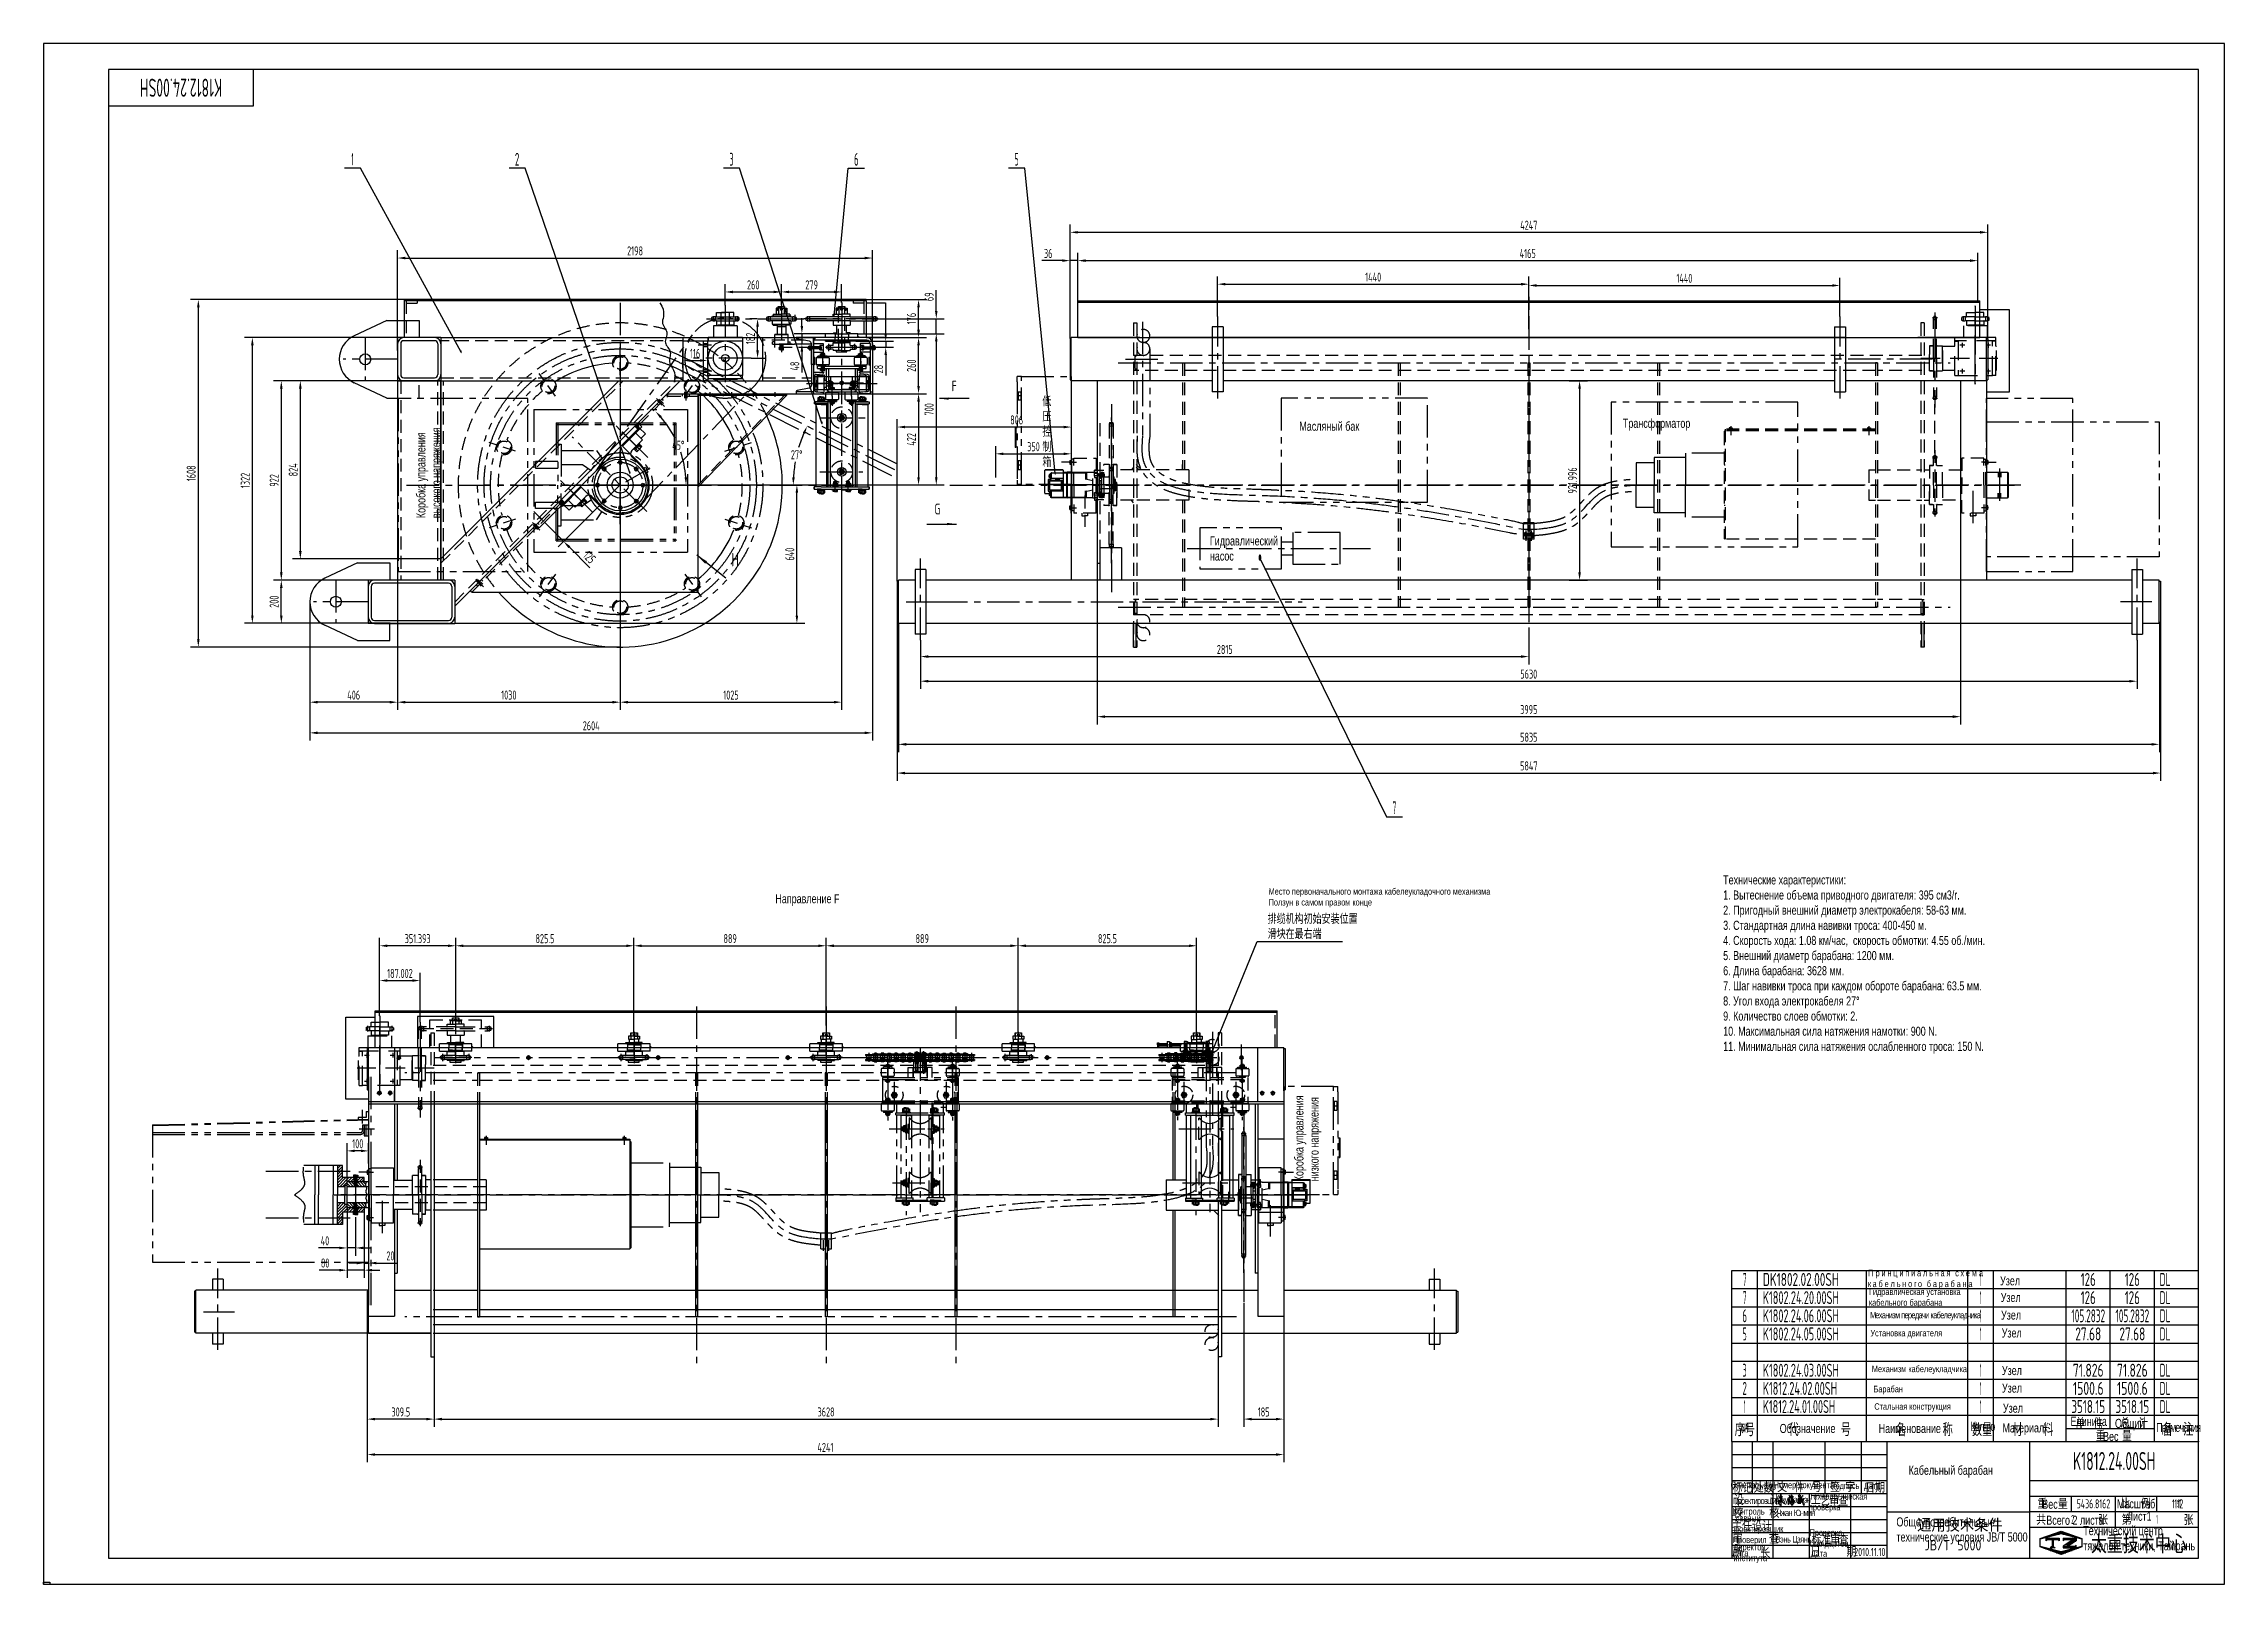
# Model space of a CAD drawing. Header units: millimetres. Extents: x 0 to 10092, y -1 to 7128.
import ezdxf
from ezdxf.enums import TextEntityAlignment as Align

# ---------------------------------------------------------------- set-up
doc = ezdxf.new("R2010")
doc.units = ezdxf.units.MM
doc.header["$LTSCALE"] = 120
for name, pattern in [('F', [0.75, 0.5, -0.25]), ('G', [2, 1.25, -0.25, 0.25, -0.25]), ('K', [2.5, 1.25, -0.25, 0.25, -0.25, 0.25, -0.25])]:
    doc.linetypes.add(name, pattern=pattern)
for name, color, linetype in [('01', 7, 'Continuous'), ('02', 1, 'Continuous'), ('04', 2, 'F'), ('05', 4, 'G'), ('07', 6, 'K'), ('08', 1, 'Continuous'), ('10', 1, 'Continuous'), ('11', 3, 'Continuous'), ('L1GEA', 7, 'Continuous'), ('THICK', 7, 'Continuous')]:
    doc.layers.add(name, color=color, linetype=linetype)
doc.styles.add('HZLIB', font='TXT', dxfattribs={"width": 0.8, "bigfont": 'hztxt.shx'})
doc.styles.get("Standard").update_dxf_attribs({"font": 'isocp', "width": 0.707, "bigfont": 'intecad.shx'})
doc.dimstyles.new('INTE', dxfattribs={"dimscale": 12, "dimtxt": 3.5, "dimasz": 3, "dimexe": 3, "dimexo": 0, "dimgap": 1, "dimtad": 1, "dimdec": 3, "dimdsep": 46, "dimtxsty": 'Standard', "dimcen": 0, "dimclrd": 1, "dimclre": 1, "dimclrt": 3, "dimaunit": 1, "dimadec": 0, "dimazin": 0, "dimtfac": 1, "dimtdec": 3, "dimtmove": 0, "dimatfit": 0, "dimfxl": 3, "dimarcsym": 0})
doc.dimstyles.new('INTE$2', dxfattribs={"dimscale": 12, "dimtxt": 3.5, "dimasz": 3, "dimexe": 3, "dimexo": 0, "dimgap": 1, "dimtad": 1, "dimtih": 1, "dimtoh": 1, "dimdec": 0, "dimdsep": 46, "dimtxsty": 'Standard', "dimcen": 0, "dimclrd": 1, "dimclre": 1, "dimclrt": 3, "dimaunit": 1, "dimadec": 0, "dimazin": 0, "dimtfac": 1, "dimtmove": 0, "dimatfit": 0, "dimfxl": 1, "dimarcsym": 0})

msp = doc.modelspace()

# ---------------------------------------------------------------- texts
at = {"layer": '01', "char_height": 42, "attachment_point": 1, "rotation": 90}
for s, insert in [('{\\fArial|b0|i0|c204|p34;\\C3;Коробка управления\\Pвысокого напряжения}', (1724.998, 4932.5562)), ('{\\fArial|b0|i0|c204|p34;\\C3;Коробка управления\\Pнизкого напряжения}', (5788.3404, 1864.2174))]:
    msp.add_mtext(s, dxfattribs=dict(at, insert=insert))
at = {"layer": '01', "attachment_point": 1}
for s, insert, char_height in [('{\\fArial|b0|i0|c204|p34;\\C3;Масляный бак}', (5811.0827, 5378.8084), 42), ('{\\fArial|b0|i0|c204|p34;\\C3;Трансформатор}', (7308.4745, 5392.371), 42), ('{\\fArial|b0|i0|c204|p34;\\C3;Гидравлический\\Pнасос}', (5397.3361, 4848.1678), 42), ('{\\fArial|b0|i0|c204|p34;\\C3;Технические характеристики:\\P1. Вытеснение объема приводного двигателя: 395 см3/\\fArial|b0|i0|c0|p34;r.\\P\\fArial|b0|i0|c204|p34;2. Пригодный внешний диаметр электрокабеля: 58-63 мм.\\P3. Стандартная длина навивки троса: 400-450 м.\\P4. Скорость хода: 1.08 км/час,  скорость обмотки: 4.55 об./мин.\\P5. Внешний диаметр барабана: 1200 мм.\\P6. Длина барабана: 3628 мм.\\P7. Шаг навивки троса при каждом обороте барабана: 63.5 мм.\\P8. Угол входа электрокабеля 27\\Fisocp,intecad|c134;\\W0.707;\\C256;%%D\\Fisocp,intecad|c204;\\P\\fArial|b0|i0|c204|p34;\\C3;9. Количество слоев обмотки: 2.\\P10. Максимальная сила натяжения намотки: 900\\fArial|b0|i0|c0|p34; N.\\P\\fArial|b0|i0|c204|p34;11. Минимальная сила натяжения ослабленного троса: 150 \\fArial|b0|i0|c0|p34;N.}', (7772.492, 3279.7501), 42), ('{\\fArial|b0|i0|c204|p34;\\C3;Направление \\fArial|b0|i0|c0|p34;F}', (3386.2165, 3192.6752), 42), ('{\\fArial|b0|i0|c204|p34;\\C3;Место первоначального монтажа кабелеукладочного механизма\\PПолзун в самом правом конце}', (5669.0218, 3220.3046), 30), ('{\\fArial|b0|i0|c204|p34;\\T1.45;\\C3;Принципиальная схема \\Pкабельного барабана}', (8442.5983, 1454.7737), 30), ('{\\fArial|b0|i0|c204|p34;\\C3;Узел}', (9053.9335, 1424.8616), 42), ('{\\fArial|b0|i0|c204|p34;\\W0.707;\\C3;Гидравлическая установка\\Pкабельного барабана}', (8447.1346, 1368.2919), 30), ('{\\fArial|b0|i0|c204|p34;\\C3;Узел}', (9056.9135, 1347.7164), 42), ('{\\fArial|b0|i0|c204|p34;\\T0.8;\\C3;Механизм передачи кабелеукладчика}', (8452.5218, 1260.1922), 30), ('{\\fArial|b0|i0|c204|p34;\\C3;Узел}', (9058.4489, 1266.4208), 42), ('{\\fArial|b0|i0|c204|p34;\\C3;Установка двигателя}', (8453.8679, 1176.8125), 30), ('{\\fArial|b0|i0|c204|p34;\\C3;Узел}', (9061.5196, 1183.5914), 42), ('{\\fArial|b0|i0|c204|p34;\\C3;Механизм кабелеукладчика}', (8460.6006, 1011.1924), 30), ('{\\fArial|b0|i0|c204|p34;\\C3;Узел}', (9062.3123, 1009.7879), 42), ('{\\fArial|b0|i0|c204|p34;\\C3;Барабан}', (8468.3634, 917.9911), 30), ('{\\fArial|b0|i0|c204|p34;\\C3;Узел}', (9062.6946, 928.4984), 42), ('{\\fArial|b0|i0|c204|p34;\\C3;Стальная конструкция}', (8472.1177, 837.3497), 30), ('{\\fArial|b0|i0|c204|p34;\\C3;Узел}', (9067.1055, 835.3474), 42), ('{\\Fisocp,intecad|c204;№}', (7854.7687, 743.9971), 42), ('{\\fArial|b0|i0|c204|p34;Обозначение}', (8034.163, 741.6389), 42), ('{\\fArial|b0|i0|c204|p34;Наименование}', (8492.0905, 741.6389), 42), ('{\\fArial|b0|i0|c204|p34;\\T0.75;Кол-во}', (8917.4379, 751.3999), 42), ('{\\fArial|b0|i0|c204|p34;Материал}', (9064.9122, 744.4393), 42), ('{\\fArial|b0|i0|c204|p34;Единица}', (9380.0729, 774.5394), 42), ('{\\fArial|b0|i0|c204|p34;Общий}', (9585.608, 765.2586), 42), ('{\\fArial|b0|i0|c204|p34;\\T0.75;Примечания}', (9776.0474, 746.697), 42), ('{\\fArial|b0|i0|c204|p34;Вес}', (9530.5764, 704.9335), 42), ('{\\fArial|b0|i0|c204|p34;\\C3;Кабельный барабан}', (8630.7182, 548.3534), 42), ('{\\fArial|b0|i0|c204|p34;\\T0.8;Отметка}', (7806.5229, 474.3574), 30), ('{\\fArial|b0|i0|c204|p34;Номер документа}', (8006.0659, 474.2439), 30), ('{\\fArial|b0|i0|c204|p34;\\T0.85;Чжу Хайчэн}', (8018.2731, 406.6368), 30), ('{\\fArial|b0|i0|c204|p34;Технологическая\\Pпроверка}', (8169.609, 421.656), 30), ('{\\fArial|b0|i0|c204|p34;Подпись}', (8268.117, 471.2613), 30), ('{\\fArial|b0|i0|c204|p34;Дата}', (8423.8829, 470.4144), 30), ('{\\fArial|b0|i0|c204|p34;Главный\\Pпроектировщик}', (7809.1425, 321.0052), 30), ('{\\fArial|b0|i0|c204|p34;Контроль}', (7816.9165, 352.3394), 30), ('{\\fArial|b0|i0|c204|p34;\\T0.8;Проектировщик}', (7818.6477, 401.0176), 30), ('{\\fArial|b0|i0|c204|p34;\\T0.75;Чжан Юнмин}', (8020.2841, 345.3607), 30), ('{\\fArial|b0|i0|c204|p34;\\H0.24x;Общеупотребительные\\Pтехнические условия \\fArial|b0|i0|c0|p34;JB/T 5000}', (8574.2153, 309.411), 175), ('{\\fArial|b0|i0|c204|p34;Вес}', (9249.2781, 391.1387), 42), ('{\\fArial|b0|i0|c204|p34;Всего 2 листа}', (9267.8421, 316.969), 42), ('{\\fArial|b0|i0|c204|p34;Масштаб}', (9594.6283, 393.1867), 42), ('{\\fArial|b0|i0|c204|p34;Проверил}', (7817.0508, 220.2303), 30), ('{\\fArial|b0|i0|c204|p34;\\T0.9;Вэнь Цзянь}', (8015.2566, 222.8084), 30), ('{\\fArial|b0|i0|c204|p34;Проверка\\Pстандартов}', (8172.1422, 253.8538), 30), ('{\\fArial|b0|i0|c204|p34;\\H0.24x;Технический центр\\Pтяжелой техники, Тайюань}', (9438.9144, 268.8585), 175), ('{\\fArial|b0|i0|c204|p34;Дата}', (7813.3319, 159.538), 30), ('{\\fArial|b0|i0|c204|p34;Директор\\Pинститута}', (7820.0799, 186.5306), 30), ('{\\fArial|b0|i0|c204|p34;Дата}', (8177.4676, 156.8712), 30)]:
    msp.add_mtext(s, dxfattribs=dict(at, insert=insert, char_height=char_height))
for s, insert, char_height, width in [('{\\fArial|b0|i0|c204|p34;Кол-во}', (7911.3326, 467.5436), 30, 14.288465), ('{\\fArial|b0|i0|c204|p34;Лист1 }', (9641.9592, 335.4225), 42, 4.57013)]:
    msp.add_mtext(s, dxfattribs=dict(at, insert=insert, char_height=char_height, width=width))
at = {"layer": '02', "width": 0.605172}
for height, p, p2 in [(12, (3653.5607, 5862.9947), (3660.7607, 5862.9947)), (12, (1928.4765, 5694.7534), (1935.6765, 5694.7534)), (12, (3598.3461, 5365.8143), (3605.5461, 5365.8143)), (12, (2709.3169, 5135.5569), (2716.5169, 5135.5569)), (12, (4677.8562, 5132.7482), (4685.0562, 5132.7482)), (24, (5621.4533, 4735.0517), (5635.8533, 4735.0517))]:
    msp.add_text('●', height=height, dxfattribs=at).set_placement(p, p2, align=Align.FIT)
at = {"layer": '04', "color": 2, "linetype": 'F', "width": 0.605172}
msp.add_text('●', height=1.5, dxfattribs=at).set_placement((5333.0221, 2542.5008), (5333.9221, 2542.5008), align=Align.FIT)
at = {"layer": '05', "color": 3, "insert": (5664.6473, 2985.1495), "char_height": 42, "attachment_point": 7}
msp.add_mtext('排缆机构初始安装位置\\P滑块在最右端', dxfattribs=at)
at = {"layer": '11', "width": 0.555352}
msp.add_text('K1812.24.00SH', height=84, rotation=180, dxfattribs=at).set_placement((826.2135, 6966), (445.7865, 6966), align=Align.FIT)
at = {"layer": '11'}
for s, height, width, p, p2 in [('1', 59.397, 0.404, (1424.9952, 6563.2959), (1433.3939, 6563.2959)), ('2', 59.397, 0.562593, (2181.0266, 6563.2959), (2201.4125, 6563.2959)), ('3', 59.397, 0.527686, (3174.4651, 6563.2959), (3193.002, 6563.2959)), ('6', 59.397, 0.600695, (3750.3035, 6563.2959), (3771.6971, 6563.2959)), ('5', 59.397, 0.527686, (4493.6998, 6563.2959), (4512.2367, 6563.2959)), ('7', 59.397, 0.514182, (6242.6157, 3562.5387), (6259.4131, 3562.5387)), ('7', 60, 0.514182, (7863.516, 1380), (7880.484, 1380)), ('DK1802.02.00SH', 60, 0.648503, (7956, 1380), (8308.3315, 1380)), ('1', 60, 0.404, (8959.758, 1380), (8968.242, 1380)), ('126', 60, 0.64807, (9427.0119, 1380), (9496.9881, 1380)), ('126', 60, 0.64807, (9631.0119, 1380), (9700.9881, 1380)), ('DL', 60, 0.628444, (9792, 1380), (9842.904, 1380)), ('7', 60, 0.514182, (7863.516, 1296), (7880.484, 1296)), ('K1802.24.20.00SH', 60, 0.584007, (7956, 1296), (8308.3315, 1296)), ('1', 60, 0.404, (8959.758, 1296), (8968.242, 1296)), ('126', 60, 0.64807, (9427.0119, 1296), (9496.9881, 1296)), ('126', 60, 0.64807, (9631.0119, 1296), (9700.9881, 1296)), ('DL', 60, 0.628444, (9792, 1296), (9842.904, 1296)), ('6', 60, 0.600695, (7861.1946, 1212), (7882.8054, 1212)), ('K1802.24.06.00SH', 60, 0.584007, (7956, 1212), (8308.3315, 1212)), ('1', 60, 0.404, (8959.758, 1212), (8968.242, 1212)), ('105.2832', 60, 0.529525, (9384, 1212), (9540, 1212)), ('105.2832', 60, 0.529525, (9588, 1212), (9744, 1212)), ('DL', 60, 0.628444, (9792, 1212), (9842.904, 1212)), ('5', 60, 0.527686, (7862.6375, 1128), (7881.3625, 1128)), ('K1802.24.05.00SH', 60, 0.584007, (7956, 1128), (8308.3315, 1128)), ('1', 60, 0.404, (8959.758, 1128), (8968.242, 1128)), ('27.68', 60, 0.677137, (9402.0734, 1128), (9521.9266, 1128)), ('27.68', 60, 0.677137, (9606.0734, 1128), (9725.9266, 1128)), ('DL', 60, 0.628444, (9792, 1128), (9842.904, 1128)), ('3', 60, 0.527686, (7862.6375, 960), (7881.3625, 960)), ('K1802.24.03.00SH', 60, 0.584007, (7956, 960), (8308.3315, 960)), ('1', 60, 0.404, (8959.758, 960), (8968.242, 960)), ('71.826', 60, 0.676697, (9390.9549, 960), (9533.0451, 960)), ('71.826', 60, 0.676697, (9594.9549, 960), (9737.0451, 960)), ('DL', 60, 0.628444, (9792, 960), (9842.904, 960)), ('2', 60, 0.562593, (7861.7035, 876), (7882.2965, 876)), ('K1812.24.02.00SH', 60, 0.581511, (7956, 876), (8299.8475, 876)), ('1', 60, 0.404, (8959.758, 876), (8968.242, 876)), ('1500.6', 60, 0.676697, (9390.9549, 876), (9533.0451, 876)), ('1500.6', 60, 0.676697, (9594.9549, 876), (9737.0451, 876)), ('DL', 60, 0.628444, (9792, 876), (9842.904, 876)), ('1', 60, 0.404, (7867.758, 792), (7876.242, 792)), ('K1812.24.01.00SH', 60, 0.578912, (7956, 792), (8291.3635, 792)), ('1', 60, 0.404, (8959.758, 792), (8968.242, 792)), ('3518.15', 60, 0.651397, (9384, 792), (9540, 792)), ('3518.15', 60, 0.651397, (9588, 792), (9744, 792)), ('DL', 60, 0.628444, (9792, 792), (9842.904, 792)), ('K1812.24.00SH', 84, 0.555352, (9391.7865, 528), (9772.2135, 528)), ('2', 42, 0.562593, (9382.7925, 279), (9397.2075, 279)), ('5436.8162', 42, 0.650481, (9408, 351), (9564, 351)), ('1', 42, 0.404, (9777.0306, 279), (9782.9694, 279)), ('1:12', 42, 0.651478, (9849.8684, 351), (9902.1316, 351))]:
    msp.add_text(s, height=height, dxfattribs=dict(at, width=width)).set_placement(p, p2, align=Align.FIT)
at = {"layer": '11', "width": 0.707}
for s, height, p in [('F', 50.4, (4202.5299, 5503.3484)), ('G', 50.4, (4123.2118, 4934.4677)), ('H', 63, (3182.6716, 4690.0999))]:
    msp.add_text(s, height=height, dxfattribs=at).set_placement(p, align=Align.BOTTOM_LEFT)
at = {"layer": '11', "color": 3, "linetype": 'Continuous', "insert": (8378.5092, 168.0974), "char_height": 37.8, "width": 151.2, "attachment_point": 1}
msp.add_mtext('2010.11.10', dxfattribs=at)

# ---------------------------------------------------------------- blocks, each defined once
blk = doc.blocks.new('rterter')
at = {"layer": '05', "color": 4, "linetype": 'G'}
for p, q in [((3486, 2237), (3890, 2237)), ((3622, 2258), (3622, 2216)), ((3653, 2260), (3653, 2215)), ((3685, 2260), (3685, 2215)), ((3717, 2258), (3717, 2216)), ((3749, 2258), (3749, 2216)), ((3749, 2258), (3749, 2216)), ((3780, 2260), (3780, 2215)), ((3812, 2260), (3812, 2215)), ((3844, 2260), (3844, 2215))]:
    blk.add_line(p, q, dxfattribs=at)
at = {"layer": '05'}
blk.add_line((3844, 2265), (3844, 2165), dxfattribs=at)
at = {"layer": '07', "color": 6, "linetype": 'K'}
for p, q in [((3607, 2251), (3668, 2251)), ((3607, 2251), (3607, 2247)), ((3607, 2247), (3668, 2247)), ((3607, 2228), (3668, 2228)), ((3607, 2228), (3607, 2223)), ((3607, 2223), (3668, 2223)), ((3612, 2245), (3612, 2230)), ((3631, 2245), (3612, 2245)), ((3631, 2230), (3612, 2230)), ((3614, 2247), (3614, 2245)), ((3614, 2230), (3614, 2228)), ((3630, 2247), (3630, 2245)), ((3630, 2230), (3630, 2228)), ((3631, 2245), (3631, 2230)), ((3639, 2254), (3640, 2255)), ((3639, 2254), (3639, 2251)), ((3639, 2254), (3699, 2254)), ((3639, 2251), (3699, 2251)), ((3639, 2221), (3639, 2223)), ((3640, 2220), (3639, 2221)), ((3639, 2221), (3699, 2221)), ((3640, 2255), (3698, 2255)), ((3644, 2245), (3663, 2245)), ((3644, 2245), (3644, 2230)), ((3644, 2230), (3663, 2230)), ((3645, 2247), (3645, 2245)), ((3645, 2230), (3645, 2228)), ((3648, 2258), (3659, 2258)), ((3648, 2258), (3648, 2255)), ((3659, 2258), (3659, 2255)), ((3661, 2247), (3661, 2245)), ((3661, 2230), (3661, 2228)), ((3663, 2245), (3663, 2230)), ((3668, 2251), (3668, 2247)), ((3668, 2228), (3668, 2223)), ((3668, 2223), (3671, 2223)), ((3671, 2251), (3671, 2247)), ((3671, 2251), (3731, 2251)), ((3671, 2247), (3731, 2247)), ((3671, 2228), (3731, 2228)), ((3671, 2228), (3671, 2223)), ((3671, 2223), (3731, 2223)), ((3695, 2245), (3676, 2245)), ((3676, 2245), (3676, 2230)), ((3695, 2230), (3676, 2230)), ((3677, 2247), (3677, 2245)), ((3677, 2230), (3677, 2228)), ((3680, 2258), (3680, 2255)), ((3691, 2258), (3680, 2258)), ((3691, 2258), (3691, 2255)), ((3693, 2247), (3693, 2245)), ((3693, 2230), (3693, 2228)), ((3695, 2245), (3695, 2230)), ((3699, 2254), (3698, 2255)), ((3698, 2220), (3699, 2221)), ((3699, 2254), (3699, 2251)), ((3699, 2221), (3699, 2223)), ((3703, 2254), (3704, 2255)), ((3703, 2254), (3763, 2254)), ((3703, 2254), (3703, 2251)), ((3703, 2251), (3763, 2251)), ((3703, 2221), (3703, 2223)), ((3703, 2221), (3763, 2221)), ((3704, 2220), (3703, 2221)), ((3704, 2255), (3762, 2255)), ((3707, 2245), (3707, 2230)), ((3707, 2245), (3726, 2245)), ((3707, 2230), (3726, 2230)), ((3709, 2247), (3709, 2245)), ((3709, 2230), (3709, 2228)), ((3711, 2258), (3711, 2255)), ((3711, 2258), (3723, 2258)), ((3723, 2258), (3723, 2255)), ((3725, 2247), (3725, 2245)), ((3725, 2230), (3725, 2228)), ((3726, 2245), (3726, 2230)), ((3731, 2251), (3731, 2247)), ((3731, 2228), (3731, 2223)), ((3731, 2223), (3734, 2223)), ((3734, 2251), (3795, 2251)), ((3734, 2251), (3734, 2247)), ((3734, 2247), (3795, 2247)), ((3734, 2228), (3795, 2228)), ((3734, 2228), (3734, 2223)), ((3734, 2223), (3795, 2223)), ((3758, 2245), (3739, 2245)), ((3739, 2245), (3739, 2230)), ((3758, 2230), (3739, 2230)), ((3741, 2247), (3741, 2245)), ((3741, 2230), (3741, 2228)), ((3754, 2258), (3743, 2258)), ((3743, 2258), (3743, 2255)), ((3754, 2258), (3754, 2255)), ((3757, 2247), (3757, 2245)), ((3757, 2230), (3757, 2228)), ((3758, 2245), (3758, 2230)), ((3763, 2254), (3762, 2255)), ((3762, 2220), (3763, 2221)), ((3763, 2254), (3763, 2251)), ((3763, 2221), (3763, 2223)), ((3766, 2254), (3767, 2255)), ((3766, 2254), (3826, 2254)), ((3766, 2254), (3766, 2251)), ((3766, 2251), (3826, 2251)), ((3766, 2221), (3766, 2223)), ((3766, 2221), (3826, 2221)), ((3767, 2220), (3766, 2221)), ((3767, 2255), (3825, 2255)), ((3771, 2245), (3771, 2230)), ((3771, 2245), (3790, 2245)), ((3771, 2230), (3790, 2230)), ((3772, 2247), (3772, 2245)), ((3772, 2230), (3772, 2228)), ((3775, 2258), (3775, 2255)), ((3775, 2258), (3786, 2258)), ((3786, 2258), (3786, 2255)), ((3788, 2247), (3788, 2245)), ((3788, 2230), (3788, 2228)), ((3790, 2245), (3790, 2230)), ((3795, 2251), (3795, 2247)), ((3795, 2228), (3795, 2223)), ((3795, 2223), (3798, 2223)), ((3798, 2251), (3858, 2251)), ((3798, 2251), (3798, 2247)), ((3798, 2247), (3858, 2247)), ((3798, 2228), (3858, 2228)), ((3798, 2228), (3798, 2223)), ((3798, 2223), (3858, 2223)), ((3803, 2245), (3803, 2230)), ((3822, 2245), (3803, 2245)), ((3822, 2230), (3803, 2230)), ((3804, 2247), (3804, 2245)), ((3804, 2230), (3804, 2228)), ((3807, 2258), (3818, 2258)), ((3807, 2258), (3807, 2255)), ((3818, 2258), (3818, 2255)), ((3820, 2247), (3820, 2245)), ((3820, 2230), (3820, 2228)), ((3822, 2245), (3822, 2230)), ((3826, 2254), (3825, 2255)), ((3825, 2220), (3826, 2221)), ((3826, 2254), (3826, 2251)), ((3826, 2221), (3826, 2223)), ((3830, 2254), (3831, 2255)), ((3830, 2254), (3858, 2254)), ((3830, 2254), (3830, 2251)), ((3830, 2251), (3858, 2251)), ((3830, 2221), (3830, 2223)), ((3830, 2221), (3858, 2221)), ((3831, 2220), (3830, 2221)), ((3831, 2255), (3857, 2255)), ((3834, 2245), (3853, 2245)), ((3834, 2245), (3834, 2230)), ((3834, 2230), (3853, 2230)), ((3844, 2261), (3835, 2261)), ((3835, 2261), (3835, 2255)), ((3835, 2255), (3844, 2255)), ((3836, 2247), (3836, 2245)), ((3836, 2230), (3836, 2228)), ((3838, 2255), (3838, 2213)), ((3840, 2261), (3840, 2255)), ((3844, 2261), (3853, 2261)), ((3853, 2255), (3844, 2255)), ((3848, 2261), (3848, 2255)), ((3849, 2255), (3849, 2213)), ((3852, 2247), (3852, 2245)), ((3852, 2230), (3852, 2228)), ((3853, 2261), (3853, 2255)), ((3853, 2245), (3853, 2230)), ((3858, 2254), (3857, 2255)), ((3857, 2220), (3858, 2221)), ((3858, 2254), (3858, 2251)), ((3858, 2251), (3858, 2247)), ((3858, 2228), (3858, 2223)), ((3858, 2221), (3858, 2223)), ((3640, 2220), (3698, 2220)), ((3648, 2217), (3648, 2220)), ((3648, 2217), (3659, 2217)), ((3659, 2217), (3659, 2220)), ((3680, 2217), (3680, 2220)), ((3691, 2217), (3680, 2217)), ((3691, 2217), (3691, 2220)), ((3704, 2220), (3762, 2220)), ((3711, 2217), (3711, 2220)), ((3711, 2217), (3723, 2217)), ((3723, 2217), (3723, 2220)), ((3743, 2217), (3743, 2220)), ((3754, 2217), (3743, 2217)), ((3754, 2217), (3754, 2220)), ((3767, 2220), (3825, 2220)), ((3775, 2217), (3775, 2220)), ((3775, 2217), (3786, 2217)), ((3786, 2217), (3786, 2220)), ((3807, 2217), (3807, 2220)), ((3807, 2217), (3818, 2217)), ((3818, 2217), (3818, 2220)), ((3831, 2220), (3857, 2220)), ((3831, 2172), (3831, 2220)), ((3831, 2172), (3857, 2172)), ((3837, 2220), (3837, 2210)), ((3837, 2210), (3839, 2210)), ((3838, 2213), (3844, 2213)), ((3838, 2213), (3839, 2213)), ((3839, 2213), (3839, 2178)), ((3839, 2213), (3844, 2213)), ((3839, 2179), (3839, 2172)), ((3839, 2178), (3844, 2178)), ((3840, 2178), (3840, 2213)), ((3840, 2179), (3840, 2172)), ((3840, 2178), (3840, 2176)), ((3840, 2176), (3844, 2176)), ((3849, 2213), (3844, 2213)), ((3849, 2213), (3844, 2213)), ((3849, 2178), (3844, 2178)), ((3847, 2176), (3844, 2176)), ((3847, 2178), (3847, 2176)), ((3848, 2178), (3848, 2213)), ((3848, 2179), (3848, 2172)), ((3849, 2213), (3849, 2178)), ((3849, 2213), (3849, 2213)), ((3849, 2210), (3851, 2210)), ((3849, 2179), (3849, 2172)), ((3851, 2220), (3851, 2210)), ((3857, 2172), (3857, 2220))]:
    blk.add_line(p, q, dxfattribs=at)
for centre, start, end in [((3653, 2275), 251.8138, 287.9996), ((3685, 2275), 252.0004, 288.1862), ((3717, 2275), 251.8138, 287.9996), ((3749, 2275), 252.0004, 288.1862), ((3780, 2275), 251.8138, 287.9996), ((3812, 2275), 251.8138, 287.9996), ((3653, 2200), 72.0004, 108.1862), ((3685, 2200), 71.8138, 107.9996), ((3717, 2200), 72.0004, 108.1862), ((3749, 2200), 71.8138, 107.9996), ((3780, 2200), 72.0004, 108.1862), ((3812, 2200), 72.0004, 108.1862)]:
    blk.add_arc(centre, 17.9, start, end, dxfattribs=at)
blk = doc.blocks.new('*U59')
at = {"layer": '01'}
for p, q in [((0, 9), (-8, 4)), ((-8, 4), (-8, 0)), ((-8, -4), (-8, 0)), ((8, 4), (0, 9)), ((8, 0), (8, 4)), ((0, -9), (-8, -4)), ((8, -4), (0, -9)), ((8, 0), (8, -4))]:
    blk.add_line(p, q, dxfattribs=at)
blk.add_circle((0, 0), 4, dxfattribs=at)
at = {"layer": '02'}
blk.add_arc((0, 0), 5, 265.8682, 183.1341, dxfattribs=at)
at = {"layer": '05'}
for p, q in [((9, 0), (-9, 0)), ((0, 9), (0, -9))]:
    blk.add_line(p, q, dxfattribs=at)
blk = doc.blocks.new('*U60')
at = {"layer": '01'}
for p, q in [((0, 9), (-8, 4)), ((-8, 4), (-8, 0)), ((-8, -4), (-8, 0)), ((8, 4), (0, 9)), ((8, 0), (8, 4)), ((8, 0), (8, -4)), ((0, -9), (-8, -4)), ((8, -4), (0, -9))]:
    blk.add_line(p, q, dxfattribs=at)
at = {"layer": '05'}
for p, q in [((-10, 0), (9, 0)), ((0, -11), (0, 10))]:
    blk.add_line(p, q, dxfattribs=at)
blk = doc.blocks.new('槽钢')
at = {"layer": '01', "color": 7, "linetype": 'Continuous'}
for p, q in [((0, 50), (0, -50)), ((0, 50), (48, 50)), ((0, 50), (48, 50)), ((5, 32), (5, -32)), ((48, 48), (48, 50)), ((0, -50), (48, -50)), ((48, -48), (48, -50))]:
    blk.add_line(p, q, dxfattribs=at)
at = {"layer": '01'}
for p, q in [((13, 40), (44, 43)), ((13, -40), (44, -43))]:
    blk.add_line(p, q, dxfattribs=at)
for centre, radius, start, end in [((14, 32), 8.5, 95.9762, 180), ((44, 48), 4.2, 275.9762, 0), ((14, -32), 8.5, 180, 264.0238), ((44, -48), 4.2, 0, 84.0238)]:
    blk.add_arc(centre, radius, start, end, dxfattribs=at)
at = {"layer": '05', "color": 4, "linetype": 'G'}
blk.add_line((-4, 0), (11, 0), dxfattribs=at)
blk = doc.blocks.new('*U63')
at = {"layer": '01'}
for p, q in [((0, 125), (80, 125)), ((0, 0), (0, 125)), ((19, 108), (75, 119)), ((0, 0), (0, -125)), ((9, 0), (9, 97)), ((9, 0), (9, -97)), ((0, -125), (80, -125)), ((19, -108), (75, -119))]:
    blk.add_line(p, q, dxfattribs=at)
for centre, radius, start, end in [((21, 97), 12, 100.7056, 180), ((74, 125), 6, 280.7056, 0), ((21, -97), 12, 180, 259.2944), ((74, -125), 6, 360, 79.2944)]:
    blk.add_arc(centre, radius, start, end, dxfattribs=at)
at = {"layer": '05'}
blk.add_line((-2, 0), (11, 0), dxfattribs=at)
blk = doc.blocks.new('*D66')
at = {"layer": '08', "color": 1, "lineweight": -2}
for p, q in [((4876, 4646), (4876, 3978)), ((8871, 4646), (8871, 3978)), ((4912, 4014), (8835, 4014))]:
    blk.add_line(p, q, dxfattribs=at)
at = {"layer": '08', "color": 1}
for points in [[(4912, 4020), (4912, 4008), (4876, 4014)], [(8835, 4020), (8835, 4008), (8871, 4014)]]:
    blk.add_solid(points, dxfattribs=at)
at = {"layer": 'Defpoints', "color": 0}
for p in [(4876, 4646), (8871, 4646), (8871, 4014)]:
    blk.add_point(p, dxfattribs=at)
at = {"layer": '08', "color": 3, "insert": (6873, 4047), "char_height": 42, "attachment_point": 5}
blk.add_mtext('3995', dxfattribs=at)
blk = doc.blocks.new('*D67')
at = {"layer": '08', "color": 1, "lineweight": -2}
blk.add_line((2905, 5086), (3009, 5086), dxfattribs=at)
for start, end in [(26.8259, 40.7113), (4.2887, 18.3056)]:
    blk.add_arc((2492, 5086), 481, start, end, dxfattribs=at)
at = {"layer": '08', "color": 1}
for points in [[(2852, 5396), (2861, 5404), (2832, 5426)], [(2978, 5122), (2966, 5122), (2973, 5086)]]:
    blk.add_solid(points, dxfattribs=at)
at = {"layer": 'Defpoints', "color": 0}
for p in [(2959, 5554), (2957, 5211), (2335, 5086), (2905, 5086), (1967, 4561)]:
    blk.add_point(p, dxfattribs=at)
at = {"layer": '08', "color": 3, "insert": (2937, 5270), "char_height": 42, "attachment_point": 5}
blk.add_mtext('45°', dxfattribs=at)
blk = doc.blocks.new('*D68')
at = {"layer": '08', "color": 1, "lineweight": -2}
for p, q in [((2715, 5086), (3522, 5086)), ((3486, 4482), (3486, 5050)), ((1902, 4446), (3522, 4446))]:
    blk.add_line(p, q, dxfattribs=at)
at = {"layer": '08', "color": 1}
for points in [[(3480, 5050), (3492, 5050), (3486, 5086)], [(3480, 4482), (3492, 4482), (3486, 4446)]]:
    blk.add_solid(points, dxfattribs=at)
at = {"layer": 'Defpoints', "color": 0}
for p in [(2715, 5086), (3486, 5086), (1902, 4446)]:
    blk.add_point(p, dxfattribs=at)
at = {"layer": '08', "color": 3, "insert": (3453, 4766), "char_height": 42, "attachment_point": 5, "rotation": 90}
blk.add_mtext('640', dxfattribs=at)
blk = doc.blocks.new('*D69')
at = {"layer": '08', "color": 1, "lineweight": -2}
for p, q in [((1604, 4646), (1064, 4646)), ((1100, 4482), (1100, 4610)), ((1604, 4446), (1064, 4446))]:
    blk.add_line(p, q, dxfattribs=at)
at = {"layer": '08', "color": 1}
for points in [[(1094, 4610), (1106, 4610), (1100, 4646)], [(1094, 4482), (1106, 4482), (1100, 4446)]]:
    blk.add_solid(points, dxfattribs=at)
at = {"layer": 'Defpoints', "color": 0}
for p in [(1100, 4646), (1604, 4646), (1604, 4446)]:
    blk.add_point(p, dxfattribs=at)
at = {"layer": '08', "color": 3, "insert": (1067, 4546), "char_height": 42, "attachment_point": 5, "rotation": 90}
blk.add_mtext('200', dxfattribs=at)
blk = doc.blocks.new('*D70')
at = {"layer": '08', "color": 1, "lineweight": -2}
for p, q in [((1795, 5568), (1064, 5568)), ((1100, 5532), (1100, 4682)), ((1795, 4646), (1064, 4646))]:
    blk.add_line(p, q, dxfattribs=at)
at = {"layer": '08', "color": 1}
for points in [[(1094, 5532), (1106, 5532), (1100, 5568)], [(1094, 4682), (1106, 4682), (1100, 4646)]]:
    blk.add_solid(points, dxfattribs=at)
at = {"layer": 'Defpoints', "color": 0}
for p in [(1795, 5568), (1100, 4646), (1795, 4646)]:
    blk.add_point(p, dxfattribs=at)
at = {"layer": '08', "color": 3, "insert": (1067, 5107), "char_height": 42, "attachment_point": 5, "rotation": 90}
blk.add_mtext('922', dxfattribs=at)
blk = doc.blocks.new('*D71')
at = {"layer": '08', "color": 1, "lineweight": -2}
for p, q in [((1679, 5768), (930, 5768)), ((966, 4482), (966, 5732)), ((1604, 4446), (930, 4446))]:
    blk.add_line(p, q, dxfattribs=at)
at = {"layer": '08', "color": 1}
for points in [[(960, 5732), (972, 5732), (966, 5768)], [(960, 4482), (972, 4482), (966, 4446)]]:
    blk.add_solid(points, dxfattribs=at)
at = {"layer": 'Defpoints', "color": 0}
for p in [(966, 5768), (1679, 5768), (1604, 4446)]:
    blk.add_point(p, dxfattribs=at)
at = {"layer": '08', "color": 3, "insert": (933, 5107), "char_height": 42, "attachment_point": 5, "rotation": 90}
blk.add_mtext('1322', dxfattribs=at)
blk = doc.blocks.new('*D72')
at = {"layer": '08', "color": 1, "lineweight": -2}
for p, q in [((1638, 5708), (1638, 6172)), ((3836, 5708), (3836, 6172)), ((1674, 6136), (3800, 6136))]:
    blk.add_line(p, q, dxfattribs=at)
at = {"layer": '08', "color": 1}
for points in [[(1674, 6142), (1674, 6130), (1638, 6136)], [(3800, 6142), (3800, 6130), (3836, 6136)]]:
    blk.add_solid(points, dxfattribs=at)
at = {"layer": 'Defpoints', "color": 0}
for p in [(3836, 6136), (1638, 5708), (3836, 5708)]:
    blk.add_point(p, dxfattribs=at)
at = {"layer": '08', "color": 3, "insert": (2737, 6169), "char_height": 42, "attachment_point": 5}
blk.add_mtext('2198', dxfattribs=at)
blk = doc.blocks.new('*D73')
at = {"layer": '08', "color": 1, "lineweight": -2}
for p, q in [((3950, 4641), (3950, 5390)), ((4720, 5354), (3986, 5354)), ((4756, 4646), (4756, 5390))]:
    blk.add_line(p, q, dxfattribs=at)
at = {"layer": '08', "color": 1}
for points in [[(3986, 5360), (3986, 5348), (3950, 5354)], [(4720, 5360), (4720, 5348), (4756, 5354)]]:
    blk.add_solid(points, dxfattribs=at)
at = {"layer": 'Defpoints', "color": 0}
for p in [(3950, 5354), (4756, 4646), (3950, 4641)]:
    blk.add_point(p, dxfattribs=at)
at = {"layer": '08', "color": 3, "insert": (4503, 5387), "char_height": 42, "attachment_point": 5}
blk.add_mtext('806', dxfattribs=at)
blk = doc.blocks.new('*D74')
at = {"layer": '08', "color": 1, "lineweight": -2}
for p, q in [((1838, 5568), (1152, 5568)), ((1188, 5532), (1188, 4780)), ((1838, 4744), (1152, 4744))]:
    blk.add_line(p, q, dxfattribs=at)
at = {"layer": '08', "color": 1}
for points in [[(1182, 5532), (1194, 5532), (1188, 5568)], [(1182, 4780), (1194, 4780), (1188, 4744)]]:
    blk.add_solid(points, dxfattribs=at)
at = {"layer": 'Defpoints', "color": 0}
for p in [(1838, 5568), (1188, 4744), (1838, 4744)]:
    blk.add_point(p, dxfattribs=at)
at = {"layer": '08', "color": 3, "insert": (1155, 5156), "char_height": 42, "attachment_point": 5, "rotation": 90}
blk.add_mtext('824', dxfattribs=at)
blk = doc.blocks.new('*D75')
at = {"layer": '08', "color": 1, "lineweight": -2}
for p, q in [((3956, 4446), (3956, 3850)), ((9791, 4446), (9791, 3850)), ((3992, 3886), (9755, 3886))]:
    blk.add_line(p, q, dxfattribs=at)
at = {"layer": '08', "color": 1}
for points in [[(3992, 3892), (3992, 3880), (3956, 3886)], [(9755, 3892), (9755, 3880), (9791, 3886)]]:
    blk.add_solid(points, dxfattribs=at)
at = {"layer": 'Defpoints', "color": 0}
for p in [(3956, 4446), (9791, 4446), (9791, 3886)]:
    blk.add_point(p, dxfattribs=at)
at = {"layer": '08', "color": 3, "insert": (6873, 3919), "char_height": 42, "attachment_point": 5}
blk.add_mtext('5835', dxfattribs=at)
blk = doc.blocks.new('*D76')
at = {"layer": '08', "color": 1, "lineweight": -2}
for p, q in [((3950, 4451), (3950, 3717)), ((9797, 4451), (9797, 3717)), ((3986, 3753), (9761, 3753))]:
    blk.add_line(p, q, dxfattribs=at)
at = {"layer": '08', "color": 1}
for points in [[(3986, 3759), (3986, 3747), (3950, 3753)], [(9761, 3759), (9761, 3747), (9797, 3753)]]:
    blk.add_solid(points, dxfattribs=at)
at = {"layer": 'Defpoints', "color": 0}
for p in [(3950, 4451), (9797, 4451), (9797, 3753)]:
    blk.add_point(p, dxfattribs=at)
at = {"layer": '08', "color": 3, "insert": (6873, 3786), "char_height": 42, "attachment_point": 5}
blk.add_mtext('5847', dxfattribs=at)
blk = doc.blocks.new('*D77')
at = {"layer": '08', "color": 1, "lineweight": -2}
for p, q in [((4750, 5763), (4750, 6291)), ((8997, 5763), (8997, 6291)), ((4786, 6255), (8961, 6255))]:
    blk.add_line(p, q, dxfattribs=at)
at = {"layer": '08', "color": 1}
for points in [[(4786, 6261), (4786, 6249), (4750, 6255)], [(8961, 6261), (8961, 6249), (8997, 6255)]]:
    blk.add_solid(points, dxfattribs=at)
at = {"layer": 'Defpoints', "color": 0}
for p in [(8997, 6255), (4750, 5763), (8997, 5763)]:
    blk.add_point(p, dxfattribs=at)
at = {"layer": '08', "color": 3, "insert": (6873, 6288), "char_height": 42, "attachment_point": 5}
blk.add_mtext('4247', dxfattribs=at)
blk = doc.blocks.new('*D78')
at = {"layer": '08', "color": 1, "lineweight": -2}
for p, q in [((7060, 5568), (7144, 5568)), ((7108, 5532), (7108, 4682)), ((7060, 4646), (7144, 4646))]:
    blk.add_line(p, q, dxfattribs=at)
at = {"layer": '08', "color": 1}
for points in [[(7102, 5532), (7114, 5532), (7108, 5568)], [(7102, 4682), (7114, 4682), (7108, 4646)]]:
    blk.add_solid(points, dxfattribs=at)
at = {"layer": 'Defpoints', "color": 0}
for p in [(7060, 5568), (7060, 4646), (7108, 4646)]:
    blk.add_point(p, dxfattribs=at)
at = {"layer": '08', "color": 3, "insert": (7075, 5107), "char_height": 42, "attachment_point": 5, "rotation": 90}
blk.add_mtext('921.996', dxfattribs=at)
blk = doc.blocks.new('*D79')
at = {"layer": '08', "color": 1, "lineweight": -2}
for p, q in [((1638, 4822), (1638, 4045)), ((2668, 4695), (2668, 4045)), ((1674, 4081), (2632, 4081))]:
    blk.add_line(p, q, dxfattribs=at)
at = {"layer": '08', "color": 1}
for points in [[(1674, 4087), (1674, 4075), (1638, 4081)], [(2632, 4087), (2632, 4075), (2668, 4081)]]:
    blk.add_solid(points, dxfattribs=at)
at = {"layer": 'Defpoints', "color": 0}
for p in [(1638, 4822), (2668, 4695), (2668, 4081)]:
    blk.add_point(p, dxfattribs=at)
at = {"layer": '08', "color": 3, "insert": (2153, 4114), "char_height": 42, "attachment_point": 5}
blk.add_mtext('1030', dxfattribs=at)
blk = doc.blocks.new('*D80')
at = {"layer": '08', "color": 1, "lineweight": -2}
for p, q in [((2580, 5174), (2293, 4887)), ((2668, 5086), (2381, 4799)), ((2293, 4938), (2268, 4963)), ((2319, 4913), (2407, 4824)), ((2432, 4799), (2528, 4703))]:
    blk.add_line(p, q, dxfattribs=at)
at = {"layer": '08', "color": 1}
for points in [[(2297, 4942), (2289, 4934), (2319, 4913)], [(2437, 4803), (2428, 4794), (2407, 4824)]]:
    blk.add_solid(points, dxfattribs=at)
at = {"layer": 'Defpoints', "color": 0}
for p in [(2580, 5174), (2668, 5086), (2319, 4913)]:
    blk.add_point(p, dxfattribs=at)
at = {"layer": '08', "color": 3, "insert": (2526, 4752), "char_height": 42, "attachment_point": 5, "rotation": 315}
blk.add_mtext('125', dxfattribs=at)
blk = doc.blocks.new('*D81')
at = {"layer": '08', "color": 1, "lineweight": -2}
for p, q in [((3073, 5754), (3073, 5626)), ((2957, 5712), (2957, 5626)), ((2993, 5662), (3037, 5662))]:
    blk.add_line(p, q, dxfattribs=at)
at = {"layer": '08', "color": 1}
for points in [[(2993, 5668), (2993, 5656), (2957, 5662)], [(3037, 5668), (3037, 5656), (3073, 5662)]]:
    blk.add_solid(points, dxfattribs=at)
at = {"layer": 'Defpoints', "color": 0}
for p in [(3073, 5754), (2957, 5712), (3073, 5662)]:
    blk.add_point(p, dxfattribs=at)
at = {"layer": '08', "color": 3, "insert": (3015, 5695), "char_height": 42, "attachment_point": 5}
blk.add_mtext('116', dxfattribs=at)
blk = doc.blocks.new('TE')
at = {"layer": '01', "color": 7, "linetype": 'Continuous'}
for p, q in [((9259, 10973), (13434, 10973)), ((9259, 10967), (13434, 10967)), ((9259, 10803), (13434, 10803))]:
    blk.add_line(p, q, dxfattribs=at)
at = {"layer": '01'}
for p, q in [((9259, 10803), (9259, 10973)), ((13434, 10803), (13434, 10973))]:
    blk.add_line(p, q, dxfattribs=at)
blk = doc.blocks.new('*U56')
at = {"layer": '01'}
for p, q in [((-8, 3), (-8, 0)), ((0, 3), (-8, 3)), ((-8, 0), (0, 0)), ((0, 0), (-2, 3)), ((0, 3), (2, 0)), ((0, 3), (8, 3)), ((8, 0), (0, 0)), ((8, 3), (8, 0))]:
    blk.add_line(p, q, dxfattribs=at)
at = {"layer": '05'}
blk.add_line((0, 5), (0, -2), dxfattribs=at)
blk = doc.blocks.new('*U58')
at = {"layer": '01'}
for p, q in [((0, 9), (-8, 4)), ((-8, 4), (-8, 0)), ((-8, -4), (-8, 0)), ((8, 4), (0, 9)), ((8, 0), (8, 4)), ((8, 0), (8, -4)), ((0, -9), (-8, -4)), ((8, -4), (0, -9))]:
    blk.add_line(p, q, dxfattribs=at)
at = {"layer": '05'}
for p, q in [((-10, 0), (10, 0)), ((0, 10), (0, -10))]:
    blk.add_line(p, q, dxfattribs=at)
blk = doc.blocks.new('EREWR')
for p, q in [((22969, 15218), (22962, 15225)), ((22969, 15218), (22969, 15228)), ((23037, 15228), (23069, 15228)), ((22091, 14354), (22098, 14361))]:
    blk.add_line(p, q)
at = {"layer": '01'}
for p, q in [((22830, 15093), (22962, 15225)), ((22969, 15228), (23108, 15228)), ((22759, 14986), (22848, 15075)), ((22844, 14902), (22759, 14986)), ((22479, 14707), (22568, 14796)), ((22653, 14711), (22568, 14796)), ((22055, 14318), (22462, 14725)), ((22062, 14311), (22055, 14318)), ((22062, 14311), (23108, 14311))]:
    blk.add_line(p, q, dxfattribs=at)
at = {"layer": '01', "color": 7, "linetype": 'Continuous'}
for p, q in [((23108, 15228), (23108, 14311)), ((22848, 15075), (22830, 15093)), ((22479, 14707), (22462, 14725))]:
    blk.add_line(p, q, dxfattribs=at)
at = {"layer": '01'}
blk.add_arc((22748, 14806), 135, 225, 45, dxfattribs=at)
at = {"layer": '04', "color": 2, "linetype": 'F'}
for p, q in [((22837, 15086), (22969, 15218)), ((22926, 15175), (22919, 15182)), ((22949, 15198), (22942, 15205)), ((22969, 15218), (23108, 15218)), ((23037, 15218), (23037, 15228)), ((23069, 15218), (23069, 15228)), ((22062, 14311), (22469, 14717)), ((22352, 14600), (22345, 14607)), ((22374, 14623), (22367, 14630)), ((22090, 14339), (22083, 14346)), ((22113, 14361), (22106, 14368))]:
    blk.add_line(p, q, dxfattribs=at)
at = {"layer": '05', "color": 4, "linetype": 'G'}
for p, q in [((23053, 15197), (23053, 15247)), ((22917, 15207), (22954, 15169)), ((22941, 15176), (22920, 15197)), ((22948, 15183), (22927, 15204)), ((23048, 15208), (23048, 15238)), ((23058, 15208), (23058, 15238)), ((22342, 14633), (22377, 14598)), ((22366, 14601), (22345, 14622)), ((22374, 14608), (22352, 14629)), ((22080, 14371), (22115, 14336)), ((22105, 14339), (22084, 14361)), ((22112, 14347), (22091, 14368))]:
    blk.add_line(p, q, dxfattribs=at)
at = {"layer": '05'}
for p, q in [((22748, 14625), (22748, 14964)), ((22548, 14806), (22920, 14806))]:
    blk.add_line(p, q, dxfattribs=at)
blk = doc.blocks.new('SFSAF')
at = {"layer": '01'}
for p, q in [((18134, 14473), (18544, 14473)), ((18134, 14473), (18134, 14043)), ((18144, 14467), (18144, 14062)), ((18544, 14467), (18544, 14473))]:
    blk.add_line(p, q, dxfattribs=at)
at = {"layer": '01', "color": 7, "linetype": 'Continuous'}
for p in [(18134, 14467), (18134, 14043)]:
    blk.add_line(p, (18544, 14467), dxfattribs=at)
at = {"layer": '04', "color": 2, "linetype": 'F'}
for p, q in [((18134, 14051), (18539, 14471)), ((18183, 14473), (18183, 14467)), ((18195, 14473), (18195, 14467)), ((18283, 14473), (18283, 14467)), ((18295, 14473), (18295, 14467)), ((18383, 14473), (18383, 14467)), ((18395, 14473), (18395, 14467)), ((18483, 14473), (18483, 14467)), ((18495, 14473), (18495, 14467)), ((18539, 14471), (18544, 14467))]:
    blk.add_line(p, q, dxfattribs=at)
at = {"layer": '05', "color": 4, "linetype": 'G'}
for p, q in [((18189, 14481), (18189, 14459)), ((18289, 14481), (18289, 14459)), ((18389, 14481), (18389, 14459)), ((18489, 14481), (18489, 14459))]:
    blk.add_line(p, q, dxfattribs=at)
blk = doc.blocks.new('*D93')
at = {"layer": '08', "color": 1, "lineweight": -2}
for p, q in [((4406, 5121), (4406, 5266)), ((4756, 5186), (4756, 5266)), ((4442, 5230), (4720, 5230))]:
    blk.add_line(p, q, dxfattribs=at)
at = {"layer": '08', "color": 1}
for points in [[(4442, 5236), (4442, 5224), (4406, 5230)], [(4720, 5236), (4720, 5224), (4756, 5230)]]:
    blk.add_solid(points, dxfattribs=at)
at = {"layer": 'Defpoints', "color": 0}
for p in [(4756, 5230), (4756, 5186), (4406, 5121)]:
    blk.add_point(p, dxfattribs=at)
at = {"layer": '08', "color": 3, "insert": (4581, 5263), "char_height": 42, "attachment_point": 5}
blk.add_mtext('350', dxfattribs=at)
blk = doc.blocks.new('*D94')
at = {"layer": '08', "color": 1, "lineweight": -2}
for p, q in [((4750, 5948), (4750, 6160)), ((4786, 5934), (4786, 6160)), ((4714, 6124), (4620, 6124)), ((4786, 6124), (4750, 6124)), ((4822, 6124), (4858, 6124))]:
    blk.add_line(p, q, dxfattribs=at)
at = {"layer": '08', "color": 1}
for points in [[(4714, 6130), (4714, 6118), (4750, 6124)], [(4822, 6130), (4822, 6118), (4786, 6124)]]:
    blk.add_solid(points, dxfattribs=at)
at = {"layer": 'Defpoints', "color": 0}
for p in [(4750, 6124), (4750, 5948), (4786, 5934)]:
    blk.add_point(p, dxfattribs=at)
at = {"layer": '08', "color": 3, "insert": (4649, 6157), "char_height": 42, "attachment_point": 5}
blk.add_mtext('36', dxfattribs=at)
blk = doc.blocks.new('*D95')
at = {"layer": '08', "color": 1, "lineweight": -2}
for p, q in [((4786, 5934), (4786, 6160)), ((8951, 5934), (8951, 6160)), ((4822, 6124), (8915, 6124))]:
    blk.add_line(p, q, dxfattribs=at)
at = {"layer": '08', "color": 1}
for points in [[(4822, 6130), (4822, 6118), (4786, 6124)], [(8915, 6130), (8915, 6118), (8951, 6124)]]:
    blk.add_solid(points, dxfattribs=at)
at = {"layer": 'Defpoints', "color": 0}
for p in [(8951, 6124), (4786, 5934), (8951, 5934)]:
    blk.add_point(p, dxfattribs=at)
at = {"layer": '08', "color": 3, "insert": (6868, 6157), "char_height": 42, "attachment_point": 5}
blk.add_mtext('4165', dxfattribs=at)
blk = doc.blocks.new('rtrt')
at = {"layer": '01'}
blk.add_hatch(color=256, dxfattribs=at).paths.add_polyline_path([(19854, 7703), (19859, 7708), (19854, 7708)])
at = {"layer": '04', "linetype": 'F'}
blk.add_hatch(color=2, dxfattribs=at).paths.add_polyline_path([(19854, 8203), (19854, 8198), (19859, 8198)])
at = {"layer": '01', "color": 7, "linetype": 'Continuous'}
for p, q in [((20768, 8518), (20758, 8518)), ((18636, 8058), (18669, 8058)), ((18639, 8067), (18645, 8067)), ((18639, 8067), (18639, 8049)), ((18645, 8063), (18639, 8063)), ((18645, 8053), (18639, 8053)), ((18639, 8049), (18645, 8049)), ((18645, 8049), (18645, 8067)), ((18645, 8066), (18648, 8066)), ((18645, 8050), (18648, 8050)), ((22890, 8058), (22857, 8058)), ((22878, 7953), (22878, 8073)), ((22881, 8066), (22878, 8066)), ((22881, 8050), (22878, 8050)), ((22887, 8067), (22881, 8067)), ((22881, 8049), (22881, 8067)), ((22881, 8063), (22887, 8063)), ((22881, 8053), (22887, 8053)), ((22887, 8049), (22881, 8049)), ((22887, 8067), (22887, 8049)), ((22878, 7953), (22878, 7833)), ((18645, 7857), (18645, 7839)), ((18645, 7856), (18648, 7856)), ((18645, 7840), (18648, 7840)), ((22881, 7856), (22878, 7856)), ((22881, 7840), (22878, 7840)), ((22881, 7857), (22881, 7839)), ((20768, 7388), (20758, 7388))]:
    blk.add_line(p, q, dxfattribs=at)
at = {"layer": '01'}
for p, q in [((18545, 8010), (18548, 8013)), ((18545, 8010), (18545, 7896)), ((18648, 8013), (18548, 8013)), ((18548, 8013), (18548, 7893)), ((22878, 8013), (22900, 8013)), ((22900, 8013), (22903, 8010)), ((22900, 7893), (22900, 8013)), ((22903, 8010), (22903, 7896)), ((18548, 7893), (18545, 7896)), ((18648, 7893), (18548, 7893)), ((22878, 7893), (22900, 7893)), ((22903, 7896), (22900, 7893)), ((18639, 7857), (18645, 7857)), ((18639, 7839), (18639, 7857)), ((18645, 7853), (18639, 7853)), ((18645, 7843), (18639, 7843)), ((18639, 7839), (18645, 7839)), ((19859, 7860), (19854, 7860)), ((22887, 7857), (22881, 7857)), ((22881, 7853), (22887, 7853)), ((22881, 7843), (22887, 7843)), ((22887, 7839), (22881, 7839)), ((22887, 7839), (22887, 7857)), ((19854, 7703), (19859, 7708))]:
    blk.add_line(p, q, dxfattribs=at)
at = {"layer": '04', "color": 2, "linetype": 'F'}
for p, q in [((20763, 8824), (20763, 7170)), ((18933, 8703), (18949, 8703)), ((18933, 8703), (18933, 7953)), ((18949, 8703), (18949, 7953)), ((22593, 8703), (22577, 8703)), ((22577, 8703), (22577, 7953)), ((22593, 8703), (22593, 7953)), ((18945, 8553), (22581, 8553)), ((18945, 8483), (19149, 8483)), ((19149, 8518), (19149, 7953)), ((19149, 8518), (19159, 8518)), ((19159, 8518), (19159, 7953)), ((19159, 8483), (20758, 8483)), ((20158, 8518), (20158, 7388)), ((20168, 8518), (20168, 7388)), ((20758, 8518), (20758, 7388)), ((20768, 8518), (20768, 7388)), ((20768, 8483), (22581, 8483)), ((21358, 8518), (21358, 7388)), ((21368, 8518), (21368, 7388)), ((22356, 8518), (22356, 8023)), ((22366, 8518), (22366, 8023)), ((19159, 8211), (19854, 8211)), ((19159, 8208), (19854, 8208)), ((19159, 8203), (19854, 8203)), ((19189, 8218), (19182, 8218)), ((19182, 8218), (19182, 8213)), ((19182, 8213), (19189, 8213)), ((19183, 8213), (19183, 8211)), ((19189, 8213), (19183, 8213)), ((19183, 8211), (19189, 8211)), ((19185, 8213), (19185, 8218)), ((19189, 8211), (19188, 8213)), ((19189, 8226), (19189, 8184)), ((19189, 8218), (19196, 8218)), ((19189, 8215), (19189, 8209)), ((19189, 8213), (19190, 8211)), ((19189, 8213), (19195, 8213)), ((19196, 8213), (19189, 8213)), ((19195, 8211), (19189, 8211)), ((19193, 8213), (19193, 8218)), ((19195, 8213), (19195, 8211)), ((19196, 8218), (19196, 8213)), ((19829, 8218), (19822, 8218)), ((19822, 8218), (19822, 8213)), ((19822, 8213), (19829, 8213)), ((19823, 8213), (19823, 8211)), ((19829, 8213), (19823, 8213)), ((19823, 8211), (19829, 8211)), ((19825, 8213), (19825, 8218)), ((19829, 8211), (19828, 8213)), ((19829, 8225), (19829, 8184)), ((19829, 8218), (19836, 8218)), ((19829, 8215), (19829, 8209)), ((19829, 8213), (19830, 8211)), ((19829, 8213), (19835, 8213)), ((19836, 8213), (19829, 8213)), ((19835, 8211), (19829, 8211)), ((19833, 8213), (19833, 8218)), ((19835, 8213), (19835, 8211)), ((19836, 8218), (19836, 8213)), ((19854, 8211), (19854, 7703)), ((19859, 8198), (19854, 8203)), ((19859, 8198), (19859, 7708)), ((20758, 8203), (20768, 8203)), ((22707, 8236), (22684, 8236)), ((22687, 8228), (22687, 7953)), ((22705, 8227), (22687, 8227)), ((22701, 8243), (22690, 8243)), ((22705, 8228), (22705, 7953)), ((18658, 8078), (18760, 8078)), ((18658, 7953), (18658, 8078)), ((18760, 8078), (18760, 7953)), ((18872, 8082), (18895, 8082)), ((18876, 7953), (18876, 8076)), ((18876, 8075), (18891, 8075)), ((18879, 8088), (18889, 8088)), ((18884, 8115), (18884, 7808)), ((18891, 7953), (18891, 8076)), ((22868, 8078), (22765, 8078)), ((22765, 8078), (22765, 7953)), ((22868, 7953), (22868, 8078)), ((18579, 8013), (18579, 7990)), ((18581, 8013), (18581, 7990)), ((18590, 8013), (18590, 7990)), ((18591, 8013), (18591, 7990)), ((18658, 8073), (18648, 8073)), ((18648, 7953), (18648, 8073)), ((18760, 8021), (18849, 8021)), ((18849, 7953), (18849, 8043)), ((18875, 8043), (18849, 8043)), ((18873, 8043), (18875, 8043)), ((18909, 8043), (18892, 8043)), ((18895, 8043), (18909, 8043)), ((18909, 8043), (18909, 7953)), ((18933, 8023), (18909, 8023)), ((19149, 8023), (18945, 8023)), ((19189, 8023), (19159, 8023)), ((19189, 8023), (19189, 7883)), ((19859, 8046), (19854, 8046)), ((22337, 8023), (22337, 7883)), ((22337, 8023), (22581, 8023)), ((22366, 8023), (22366, 8048)), ((22556, 8023), (22581, 8048)), ((22581, 8036), (22566, 8023)), ((22593, 8036), (22602, 8023)), ((22593, 8023), (22670, 8023)), ((22685, 8048), (22670, 8048)), ((22670, 8048), (22670, 7953)), ((22670, 8048), (22686, 8048)), ((22706, 8048), (22730, 8048)), ((22730, 7953), (22730, 8048)), ((22765, 8021), (22730, 8021)), ((22868, 8073), (22878, 8073)), ((18579, 7893), (18579, 7915)), ((18581, 7893), (18581, 7915)), ((18590, 7893), (18590, 7915)), ((18591, 7893), (18591, 7915)), ((18648, 7953), (18648, 7833)), ((18658, 7953), (18658, 7823)), ((18760, 7823), (18760, 7953)), ((18849, 7885), (18760, 7885)), ((18849, 7953), (18849, 7863)), ((18876, 7953), (18876, 7830)), ((18891, 7953), (18891, 7830)), ((18909, 7953), (18909, 7883)), ((18909, 7863), (18909, 7953)), ((18933, 7883), (18909, 7883)), ((18933, 7953), (18933, 7203)), ((19149, 7883), (18945, 7883)), ((18949, 7953), (18949, 7203)), ((19149, 7953), (19149, 7388)), ((19159, 7953), (19159, 7388)), ((19189, 7883), (19159, 7883)), ((22337, 7883), (22581, 7883)), ((22356, 7883), (22356, 7388)), ((22366, 7883), (22366, 7858)), ((22366, 7883), (22366, 7388)), ((22577, 7953), (22577, 7203)), ((22593, 7953), (22593, 7203)), ((22593, 7870), (22602, 7883)), ((22593, 7883), (22670, 7883)), ((22670, 7953), (22670, 7883)), ((22670, 7858), (22670, 7953)), ((22687, 7678), (22687, 7953)), ((22705, 7678), (22705, 7953)), ((22730, 7953), (22730, 7858)), ((22730, 7885), (22765, 7885)), ((22765, 7823), (22765, 7953)), ((22818, 7905), (22818, 7760)), ((22868, 7953), (22868, 7823)), ((18658, 7833), (18648, 7833)), ((18658, 7823), (18760, 7823)), ((18695, 7823), (18695, 7811)), ((18695, 7811), (18708, 7811)), ((18721, 7811), (18708, 7811)), ((18721, 7823), (18721, 7811)), ((18875, 7863), (18849, 7863)), ((18872, 7823), (18895, 7823)), ((18873, 7863), (18875, 7863)), ((18876, 7831), (18891, 7831)), ((18879, 7817), (18889, 7817)), ((18909, 7863), (18892, 7863)), ((18895, 7863), (18909, 7863)), ((20738, 7773), (20788, 7773)), ((22685, 7858), (22670, 7858)), ((22670, 7858), (22686, 7858)), ((22708, 7858), (22706, 7858)), ((22706, 7858), (22730, 7858)), ((22765, 7823), (22868, 7823)), ((22805, 7823), (22805, 7811)), ((22805, 7811), (22818, 7811)), ((22831, 7811), (22818, 7811)), ((22831, 7823), (22831, 7811)), ((22868, 7833), (22878, 7833)), ((19159, 7703), (19854, 7703)), ((20738, 7723), (20788, 7723)), ((20738, 7718), (20788, 7718)), ((20738, 7718), (20788, 7718)), ((20742, 7724), (20742, 7723)), ((20750, 7724), (20742, 7724)), ((20742, 7723), (20750, 7723)), ((20750, 7732), (20743, 7732)), ((20743, 7732), (20743, 7727)), ((20743, 7727), (20750, 7727)), ((20744, 7727), (20744, 7724)), ((20750, 7727), (20744, 7727)), ((20744, 7724), (20750, 7724)), ((20746, 7727), (20746, 7732)), ((20746, 7727), (20746, 7709)), ((20746, 7709), (20750, 7709)), ((20747, 7709), (20747, 7723)), ((20750, 7732), (20757, 7732)), ((20750, 7729), (20750, 7722)), ((20750, 7727), (20756, 7727)), ((20750, 7727), (20750, 7721)), ((20757, 7727), (20750, 7727)), ((20756, 7724), (20750, 7724)), ((20750, 7724), (20758, 7724)), ((20758, 7723), (20750, 7723)), ((20754, 7709), (20750, 7709)), ((20753, 7709), (20753, 7723)), ((20754, 7727), (20754, 7732)), ((20754, 7727), (20754, 7709)), ((20756, 7727), (20756, 7724)), ((20757, 7732), (20757, 7727)), ((20758, 7724), (20758, 7723)), ((20758, 7703), (20768, 7703)), ((20768, 7724), (20768, 7723)), ((20776, 7724), (20768, 7724)), ((20768, 7723), (20776, 7723)), ((20776, 7732), (20769, 7732)), ((20769, 7732), (20769, 7727)), ((20769, 7727), (20776, 7727)), ((20770, 7727), (20770, 7724)), ((20776, 7727), (20770, 7727)), ((20770, 7724), (20776, 7724)), ((20772, 7727), (20772, 7732)), ((20772, 7727), (20772, 7709)), ((20772, 7709), (20776, 7709)), ((20773, 7709), (20773, 7723)), ((20776, 7732), (20783, 7732)), ((20776, 7729), (20776, 7722)), ((20776, 7727), (20782, 7727)), ((20776, 7727), (20776, 7721)), ((20783, 7727), (20776, 7727)), ((20782, 7724), (20776, 7724)), ((20776, 7724), (20784, 7724)), ((20784, 7723), (20776, 7723)), ((20780, 7709), (20776, 7709)), ((20779, 7709), (20779, 7723)), ((20780, 7727), (20780, 7732)), ((20780, 7727), (20780, 7709)), ((20782, 7727), (20782, 7724)), ((20783, 7732), (20783, 7727)), ((20784, 7724), (20784, 7723)), ((22705, 7679), (22687, 7679)), ((22707, 7670), (22684, 7670)), ((22701, 7662), (22690, 7662)), ((18945, 7423), (18933, 7423)), ((18939, 7353), (18939, 7423)), ((18945, 7417), (18939, 7417)), ((18945, 7423), (19149, 7423)), ((19149, 7388), (19159, 7388)), ((19159, 7423), (20758, 7423)), ((20768, 7423), (22581, 7423)), ((22581, 7423), (22593, 7423)), ((22581, 7417), (22587, 7417)), ((22587, 7353), (22587, 7423)), ((18945, 7353), (18933, 7353)), ((18945, 7359), (18939, 7359)), ((18945, 7353), (22581, 7353)), ((22581, 7359), (22587, 7359)), ((22581, 7353), (22593, 7353)), ((18933, 7203), (18945, 7203)), ((18933, 7203), (18949, 7203)), ((22593, 7203), (22577, 7203)), ((22593, 7203), (22581, 7203))]:
    blk.add_line(p, q, dxfattribs=at)
at = {"layer": '04'}
for p, q in [((22581, 8553), (22593, 8553)), ((22581, 8547), (22587, 8547)), ((22581, 8489), (22587, 8489)), ((22581, 8483), (22593, 8483)), ((22587, 8553), (22587, 8483))]:
    blk.add_line(p, q, dxfattribs=at)
at = {"layer": '04', "color": 2, "linetype": 'F'}
for centre in [(22547, 7323), (22547, 7263)]:
    blk.add_circle(centre, 30, dxfattribs=at)
for centre, radius, start, end in [((22725, 8228), 38.1, 156.3599, 180.8982), ((22666, 8228), 38.1, 359.9921, 24.6156), ((18907, 8076), 30.5, 155.386, 180.0093), ((18861, 8076), 30.5, 359.2339, 23.7843), ((18875, 8044), 1.02, 270, 0), ((18892, 8044), 1.02, 180, 270), ((22686, 8049), 1, 270, 0), ((22706, 8049), 1, 180, 270), ((18875, 7862), 1.02, 0, 90), ((18907, 7830), 30.5, 179.9907, 204.614), ((18861, 7830), 30.5, 336.2157, 0.7661), ((18892, 7862), 1.02, 90, 180), ((22686, 7857), 1.02, 0, 90), ((22706, 7857), 1.02, 90, 180), ((22725, 7678), 38.1, 179.1018, 203.6401), ((22666, 7678), 38.1, 335.3844, 0.0079)]:
    blk.add_arc(centre, radius, start, end, dxfattribs=at)
at = {"layer": '05', "color": 4, "linetype": 'G'}
for p, q in [((22551, 8708), (22551, 8182)), ((22695, 8327), (22695, 7432)), ((22695, 7592), (22695, 8266)), ((18585, 8030), (18585, 7866)), ((18658, 8058), (18600, 8058)), ((22868, 8058), (22926, 8058)), ((18708, 7926), (18708, 7760))]:
    blk.add_line(p, q, dxfattribs=at)
at = {"layer": '05'}
for p, q in [((22663, 8518), (18814, 8518)), ((18487, 7953), (22981, 7953)), ((18636, 7848), (18669, 7848)), ((20738, 7718), (20738, 7778)), ((20738, 7778), (20788, 7778)), ((20788, 7718), (20788, 7778)), ((22890, 7848), (22857, 7848)), ((20788, 7748), (20738, 7748)), ((20738, 7703), (20738, 7718)), ((20738, 7703), (20788, 7703)), ((20750, 7695), (20750, 7743)), ((20776, 7695), (20776, 7743)), ((20788, 7703), (20788, 7718)), ((22663, 7388), (18814, 7388))]:
    blk.add_line(p, q, dxfattribs=at)
at = {"layer": '05', "color": 4, "linetype": 'G'}
for centre in [(22547, 8643), (22547, 8583)]:
    blk.add_circle(centre, 30, dxfattribs=at)
blk.add_spline([(22551, 8179), (22551, 8083), (21997, 7905), (20788, 7748)], degree=3, dxfattribs=at)
at = {"layer": '05'}
blk.add_spline([(20738, 7748), (20566, 7791), (20429, 7918), (20266, 7953)], degree=3, dxfattribs=at)
at = {"layer": '07', "color": 6, "linetype": 'K'}
for p, q in [((22517, 8583), (22517, 8179)), ((19859, 8101), (20038, 8101)), ((20038, 8101), (20038, 7953)), ((20038, 8080), (20183, 8080)), ((20183, 8080), (20183, 7953)), ((20183, 8056), (20266, 8056)), ((20266, 8056), (20266, 7953)), ((20038, 7805), (20038, 7953)), ((20183, 7825), (20183, 7953)), ((20266, 7849), (20266, 7953)), ((19859, 7805), (20038, 7805)), ((20038, 7825), (20183, 7825)), ((20183, 7849), (20266, 7849))]:
    blk.add_line(p, q, dxfattribs=at)
for points, knots in [([(22575, 8181), (22575, 8172), (22576, 8162), (22577, 8144), (22577, 8135), (22577, 8116), (22577, 8107), (22576, 8094), (22576, 8090), (22575, 8084), (22575, 8082), (22574, 8076), (22573, 8073), (22572, 8066), (22571, 8063), (22569, 8054), (22567, 8048), (22561, 8034), (22557, 8026), (22548, 8010), (22543, 8002), (22532, 7988), (22525, 7982), (22512, 7970), (22505, 7964), (22490, 7954), (22482, 7949), (22466, 7940), (22457, 7936), (22435, 7926), (22420, 7921), (22390, 7912), (22374, 7908), (22338, 7901), (22321, 7898), (22287, 7893), (22270, 7891), (22228, 7887), (22198, 7885), (22135, 7882), (22106, 7880), (22060, 7879), (22044, 7878), (22018, 7878), (22009, 7877), (21990, 7877), (21980, 7876), (21961, 7876), (21951, 7875), (21922, 7874), (21904, 7873), (21848, 7870), (21811, 7868), (21704, 7861), (21636, 7855), (21402, 7830), (21250, 7807), (21020, 7766), (20936, 7750), (20832, 7729), (20811, 7725), (20784, 7723)], [0, 0, 0, 0, 25.952687, 25.952687, 51.905373, 51.905373, 77.85806, 77.85806, 88.231913, 88.231913, 95.214509, 95.214509, 104.395083, 104.395083, 113.575657, 113.575657, 131.936804, 131.936804, 159.661606, 159.661606, 187.386408, 187.386408, 215.11121, 215.11121, 242.836012, 242.836012, 270.560813, 270.560813, 298.285615, 298.285615, 341.470928, 341.470928, 384.656242, 384.656242, 427.841555, 427.841555, 471.026868, 471.026868, 540.173267, 540.173267, 609.319667, 609.319667, 646.808746, 646.808746, 669.065095, 669.065095, 692.447173, 692.447173, 715.829251, 715.829251, 762.593406, 762.593406, 856.121717, 856.121717, 1043.178338, 1043.178338, 1527.485021, 1527.485021, 1818.912455, 1818.912455, 1892.817761, 1892.817761, 1892.817761, 1892.817761]), ([(22517, 8179), (22519, 8167), (22521, 8149), (22521, 8140), (22521, 8132), (22521, 8115), (22521, 8107), (22520, 8096), (22520, 8093), (22519, 8089), (22519, 8087), (22518, 8083), (22518, 8081), (22517, 8076), (22516, 8073), (22513, 8063), (22511, 8057), (22505, 8047), (22502, 8041), (22495, 8032), (22491, 8027), (22482, 8018), (22477, 8014), (22466, 8005), (22460, 8002), (22448, 7994), (22441, 7991), (22427, 7984), (22420, 7981), (22399, 7973), (22385, 7969), (22355, 7961), (22335, 7958), (22303, 7952), (22285, 7950), (22254, 7946), (22236, 7944), (22184, 7940), (22153, 7938), (22092, 7936), (22061, 7935), (22019, 7934), (22007, 7933), (21987, 7933), (21978, 7932), (21960, 7932), (21951, 7931), (21925, 7930), (21908, 7929), (21856, 7927), (21822, 7925), (21723, 7918), (21660, 7913), (21427, 7890), (21273, 7867), (21040, 7827), (20954, 7810), (20839, 7788), (20809, 7781), (20784, 7773)], [0, 0, 0, 0, 26.815106, 26.815106, 53.630212, 53.630212, 80.445318, 80.445318, 91.652491, 91.652491, 99.103043, 99.103043, 106.553595, 106.553595, 121.4547, 121.4547, 149.181467, 149.181467, 176.908235, 176.908235, 204.635002, 204.635002, 232.36177, 232.36177, 260.088537, 260.088537, 287.815304, 287.815304, 315.542072, 315.542072, 361.31322, 361.31322, 407.084368, 407.084368, 452.855517, 452.855517, 498.626665, 498.626665, 571.112847, 571.112847, 643.599029, 643.599029, 670.614719, 670.614719, 691.89349, 691.89349, 713.172261, 713.172261, 755.729802, 755.729802, 840.844885, 840.844885, 1011.075051, 1011.075051, 1492.67198, 1492.67198, 1786.352097, 1786.352097, 1892.817761, 1892.817761, 1892.817761, 1892.817761]), ([(20741, 7776), (20728, 7777), (20715, 7778), (20690, 7781), (20677, 7783), (20654, 7787), (20643, 7789), (20624, 7795), (20616, 7797), (20601, 7803), (20594, 7807), (20586, 7812), (20585, 7813), (20582, 7814), (20581, 7815), (20579, 7817), (20577, 7817), (20574, 7820), (20572, 7822), (20564, 7828), (20558, 7833), (20547, 7844), (20542, 7849), (20531, 7861), (20525, 7867), (20513, 7880), (20507, 7887), (20495, 7899), (20489, 7906), (20476, 7918), (20469, 7924), (20459, 7932), (20456, 7934), (20451, 7938), (20448, 7940), (20443, 7942), (20442, 7943), (20439, 7945), (20438, 7946), (20433, 7948), (20430, 7950), (20421, 7954), (20415, 7957), (20399, 7962), (20390, 7965), (20370, 7970), (20360, 7972), (20341, 7975), (20331, 7976), (20311, 7978), (20301, 7979), (20284, 7980), (20276, 7980), (20268, 7981)], [0, 0, 0, 0, 37.261092, 37.261092, 74.522184, 74.522184, 111.783276, 111.783276, 140.024199, 140.024199, 168.265122, 168.265122, 174.973141, 174.973141, 179.987877, 179.987877, 185.002614, 185.002614, 195.032088, 195.032088, 219.976884, 219.976884, 244.921681, 244.921681, 269.866478, 269.866478, 294.811275, 294.811275, 319.756072, 319.756072, 344.700869, 344.700869, 353.757869, 353.757869, 362.763774, 362.763774, 367.242015, 367.242015, 371.720257, 371.720257, 380.676741, 380.676741, 398.589708, 398.589708, 425.999554, 425.999554, 453.409401, 453.409401, 480.819247, 480.819247, 508.229093, 508.229093, 530.460402, 530.460402, 530.460402, 530.460402]), ([(20735, 7720), (20723, 7721), (20710, 7722), (20683, 7725), (20670, 7727), (20644, 7732), (20631, 7734), (20608, 7741), (20599, 7744), (20579, 7752), (20570, 7756), (20557, 7764), (20554, 7766), (20546, 7771), (20541, 7775), (20532, 7782), (20527, 7786), (20516, 7796), (20509, 7803), (20496, 7816), (20490, 7823), (20477, 7836), (20471, 7843), (20459, 7856), (20454, 7862), (20442, 7873), (20436, 7879), (20428, 7885), (20426, 7887), (20421, 7890), (20418, 7892), (20414, 7895), (20413, 7895), (20411, 7896), (20410, 7897), (20407, 7899), (20405, 7900), (20398, 7903), (20394, 7905), (20382, 7909), (20374, 7911), (20358, 7915), (20350, 7917), (20333, 7919), (20324, 7921), (20306, 7922), (20297, 7923), (20280, 7924), (20272, 7925), (20265, 7925)], [0, 0, 0, 0, 36.663996, 36.663996, 73.327991, 73.327991, 109.991987, 109.991987, 138.487243, 138.487243, 166.9825, 166.9825, 177.117972, 177.117972, 192.844183, 192.844183, 208.570394, 208.570394, 235.00663, 235.00663, 261.442866, 261.442866, 287.879102, 287.879102, 314.315338, 314.315338, 340.751574, 340.751574, 350.790317, 350.790317, 363.070554, 363.070554, 367.555948, 367.555948, 372.041342, 372.041342, 381.01213, 381.01213, 398.953706, 398.953706, 426.416583, 426.416583, 453.87946, 453.87946, 481.342336, 481.342336, 508.805213, 508.805213, 530.460402, 530.460402, 530.460402, 530.460402])]:
    blk.add_open_spline(points, degree=3, knots=knots, dxfattribs=at)
blk = doc.blocks.new('rerwq')
at = {"layer": '04', "color": 2, "linetype": 'F', "ltscale": 1.5}
for p, q in [((22501, 5267), (22478, 5267)), ((22482, 5081), (22482, 5260)), ((22497, 5259), (22482, 5259)), ((22494, 5273), (22484, 5273)), ((22497, 5081), (22497, 5260)), ((22612, 5268), (22612, 5257)), ((22620, 5276), (22620, 5250)), ((22676, 5272), (22628, 5272)), ((22676, 5254), (22628, 5254)), ((22629, 5272), (22629, 5254)), ((22636, 5293), (22676, 5293)), ((22636, 5273), (22636, 5293)), ((22636, 5253), (22636, 5233)), ((22716, 5293), (22676, 5293)), ((22676, 5272), (22724, 5272)), ((22676, 5254), (22724, 5254)), ((22716, 5273), (22716, 5293)), ((22716, 5253), (22716, 5233)), ((22723, 5272), (22723, 5254)), ((22732, 5276), (22732, 5250)), ((22739, 5268), (22739, 5257)), ((22581, 5001), (22581, 5176)), ((22771, 5161), (22581, 5161)), ((22581, 5160), (22596, 5160)), ((22755, 5176), (22596, 5176)), ((22596, 5161), (22596, 5001)), ((22621, 5231), (22621, 5176)), ((22731, 5231), (22621, 5231)), ((22636, 5233), (22676, 5233)), ((22696, 5233), (22644, 5233)), ((22656, 5233), (22656, 5231)), ((22716, 5233), (22676, 5233)), ((22696, 5233), (22696, 5231)), ((22731, 5231), (22731, 5176)), ((22756, 5001), (22756, 5161)), ((22771, 5160), (22756, 5160)), ((22771, 5001), (22771, 5176)), ((22424, 5081), (22780, 5081)), ((22478, 5138), (22464, 5138)), ((22464, 5138), (22464, 5098)), ((22464, 5138), (22481, 5138)), ((22464, 5063), (22464, 5098)), ((22464, 5023), (22464, 5063)), ((22482, 5081), (22482, 4902)), ((22497, 5081), (22497, 4902)), ((22500, 5138), (22498, 5138)), ((22498, 5138), (22524, 5138)), ((22524, 5094), (22524, 5138)), ((22524, 5101), (22526, 5101)), ((22524, 5061), (22524, 5101)), ((22524, 5068), (22524, 5023)), ((22524, 5061), (22526, 5061)), ((22526, 5136), (22581, 5136)), ((22526, 5026), (22526, 5136)), ((22771, 5136), (22774, 5136)), ((22774, 5026), (22774, 5136)), ((22478, 5023), (22464, 5023)), ((22464, 5023), (22481, 5023)), ((22500, 5023), (22498, 5023)), ((22498, 5023), (22524, 5023)), ((22526, 5026), (22581, 5026)), ((22581, 5001), (22596, 5001)), ((22596, 5001), (22756, 5001)), ((22771, 5001), (22756, 5001)), ((22771, 5026), (22774, 5026)), ((22501, 4895), (22478, 4895)), ((22497, 4903), (22482, 4903)), ((22494, 4889), (22484, 4889))]:
    blk.add_line(p, q, dxfattribs=at)
at = {"layer": '04', "color": 2, "linetype": 'F'}
for p, q in [((22771, 5176), (22581, 5176)), ((22616, 5152), (22616, 5130)), ((22736, 5152), (22736, 5129)), ((22627, 5141), (22605, 5141)), ((22747, 5141), (22725, 5141)), ((22627, 5021), (22605, 5021)), ((22616, 5032), (22616, 5010)), ((22747, 5021), (22725, 5021)), ((22736, 5032), (22736, 5009))]:
    blk.add_line(p, q, dxfattribs=at)
at = {"layer": '04', "color": 2, "linetype": 'F', "ltscale": 1.5}
for centre, radius, start, end in [((22512, 5261), 30.5, 156.2157, 180.7661), ((22466, 5260), 30.5, 359.9907, 24.614), ((22628, 5234), 38.1, 90.0023, 114.6269), ((22628, 5292), 38.1, 245.3757, 270), ((22635, 5273), 1.27, 270, 0), ((22635, 5253), 1.27, 0, 90), ((22717, 5273), 1.27, 180, 270), ((22717, 5253), 1.27, 90, 180), ((22724, 5234), 38.1, 65.3721, 89.9966), ((22724, 5292), 38.1, 270, 294.6243), ((22481, 5139), 1.02, 270, 0), ((22498, 5139), 1.02, 180, 270), ((22481, 5022), 1.02, 0, 90), ((22498, 5022), 1.02, 90, 180), ((22512, 4901), 30.5, 179.2339, 203.7843), ((22466, 4902), 30.5, 335.386, 0.0093)]:
    blk.add_arc(centre, radius, start, end, dxfattribs=at)
at = {"layer": '05', "color": 4, "linetype": 'G', "ltscale": 1.5}
for p, q in [((22489, 5293), (22489, 4879)), ((22489, 5289), (22489, 4853)), ((22676, 4961), (22676, 5323)), ((22676, 5323), (22676, 4961))]:
    blk.add_line(p, q, dxfattribs=at)
blk = doc.blocks.new('rew')
at = {"layer": '04', "color": 2, "linetype": 'F', "ltscale": 1.5}
for p, q in [((5450, 7171), (5450, 7144)), ((5455, 7176), (5455, 7148)), ((5485, 7058), (5485, 7177)), ((5485, 7177), (5507, 7177)), ((5492, 7187), (5507, 7187)), ((5492, 7177), (5492, 7187)), ((5507, 7187), (5492, 7187)), ((5492, 7177), (5507, 7177)), ((5493, 7173), (5507, 7173)), ((5493, 7162), (5493, 7173)), ((5507, 7058), (5507, 7177)), ((5507, 7173), (5507, 7162)), ((5517, 7168), (5507, 7168)), ((5516, 7070), (5516, 7165)), ((5517, 7176), (5517, 7162)), ((5520, 7176), (5517, 7176)), ((5520, 7162), (5520, 7176)), ((5520, 7173), (5520, 7162)), ((5523, 7173), (5520, 7173)), ((5523, 7176), (5523, 7162)), ((5531, 7176), (5523, 7176)), ((5523, 7162), (5523, 7173)), ((5531, 7170), (5523, 7170)), ((5531, 7162), (5531, 7176)), ((5531, 7169), (5537, 7169)), ((5531, 7168), (5537, 7168)), ((5537, 7169), (5537, 7162)), ((5558, 7194), (5581, 7194)), ((5561, 7118), (5561, 7186)), ((5561, 7185), (5579, 7185)), ((5564, 7201), (5576, 7201)), ((5579, 7186), (5579, 7118)), ((5450, 7065), (5450, 7091)), ((5455, 7059), (5455, 7087)), ((5457, 7145), (5485, 7139)), ((5457, 7090), (5485, 7096)), ((5490, 7162), (5540, 7162)), ((5490, 7073), (5540, 7073)), ((5493, 7162), (5493, 7152)), ((5493, 7152), (5507, 7152)), ((5493, 7083), (5507, 7083)), ((5493, 7073), (5493, 7083)), ((5493, 7073), (5493, 7062)), ((5507, 7152), (5507, 7162)), ((5507, 7083), (5507, 7073)), ((5507, 7062), (5507, 7073)), ((5513, 7067), (5507, 7067)), ((5517, 7067), (5507, 7067)), ((5522, 7162), (5515, 7162)), ((5522, 7073), (5515, 7073)), ((5526, 7137), (5516, 7137)), ((5526, 7098), (5516, 7098)), ((5517, 7148), (5517, 7162)), ((5520, 7148), (5517, 7148)), ((5520, 7087), (5517, 7087)), ((5517, 7059), (5517, 7073)), ((5525, 7162), (5518, 7162)), ((5525, 7073), (5518, 7073)), ((5520, 7162), (5520, 7148)), ((5520, 7152), (5520, 7162)), ((5523, 7152), (5520, 7152)), ((5520, 7073), (5520, 7087)), ((5520, 7083), (5520, 7073)), ((5523, 7083), (5520, 7083)), ((5520, 7073), (5520, 7059)), ((5520, 7062), (5520, 7073)), ((5532, 7162), (5522, 7162)), ((5532, 7073), (5522, 7073)), ((5523, 7162), (5523, 7152)), ((5523, 7149), (5523, 7162)), ((5526, 7154), (5523, 7154)), ((5526, 7149), (5523, 7149)), ((5523, 7086), (5523, 7073)), ((5526, 7086), (5523, 7086)), ((5523, 7073), (5523, 7083)), ((5526, 7081), (5523, 7081)), ((5523, 7073), (5523, 7062)), ((5523, 7059), (5523, 7073)), ((5531, 7065), (5523, 7065)), ((5526, 7155), (5556, 7155)), ((5526, 7080), (5526, 7155)), ((5526, 7102), (5584, 7102)), ((5526, 7080), (5556, 7080)), ((5531, 7162), (5531, 7155)), ((5531, 7157), (5537, 7157)), ((5531, 7155), (5537, 7155)), ((5531, 7073), (5531, 7080)), ((5531, 7080), (5537, 7080)), ((5531, 7078), (5537, 7078)), ((5531, 7073), (5531, 7059)), ((5531, 7067), (5537, 7067)), ((5531, 7066), (5537, 7066)), ((5537, 7155), (5537, 7162)), ((5537, 7080), (5537, 7073)), ((5537, 7066), (5537, 7073)), ((5593, 7118), (5560, 7118)), ((5561, 7118), (5561, 7050)), ((5579, 7050), (5579, 7118)), ((5581, 7155), (5584, 7155)), ((5581, 7080), (5584, 7080)), ((5584, 7080), (5584, 7155)), ((5589, 7143), (5584, 7143)), ((5589, 7093), (5584, 7093)), ((5591, 7091), (5584, 7091)), ((5589, 7093), (5589, 7143)), ((5595, 7129), (5589, 7129)), ((5589, 7126), (5589, 7118)), ((5591, 7126), (5589, 7126)), ((5591, 7123), (5589, 7123)), ((5589, 7109), (5589, 7118)), ((5591, 7113), (5589, 7113)), ((5591, 7109), (5589, 7109)), ((5591, 7091), (5591, 7126)), ((5595, 7126), (5591, 7126)), ((5591, 7123), (5595, 7123)), ((5591, 7113), (5595, 7113)), ((5595, 7109), (5591, 7109)), ((5595, 7118), (5595, 7129)), ((5595, 7118), (5595, 7109)), ((5485, 7058), (5507, 7058)), ((5492, 7058), (5492, 7048)), ((5492, 7058), (5507, 7058)), ((5492, 7048), (5507, 7048)), ((5507, 7048), (5492, 7048)), ((5493, 7062), (5507, 7062)), ((5520, 7059), (5517, 7059)), ((5523, 7062), (5520, 7062)), ((5531, 7059), (5523, 7059)), ((5558, 7041), (5581, 7041)), ((5561, 7050), (5579, 7050)), ((5564, 7034), (5576, 7034))]:
    blk.add_line(p, q, dxfattribs=at)
for centre, radius, start, end in [((5513, 7165), 3, 0, 90), ((5599, 7186), 38.1, 155.3844, 180.0079), ((5541, 7186), 38.1, 359.1018, 23.6401), ((5458, 7148), 3, 180, 258.2939), ((5458, 7087), 3, 101.7061, 180), ((5513, 7070), 3, 270, 0), ((5556, 7160), 5, 270, 0), ((5556, 7075), 5, 0, 90), ((5581, 7157), 2, 180, 270), ((5581, 7078), 2, 90, 180), ((5599, 7050), 38.1, 179.9921, 204.6156), ((5541, 7049), 38.1, 336.3599, 0.8982)]:
    blk.add_arc(centre, radius, start, end, dxfattribs=at)
at = {"layer": '05', "color": 4, "linetype": 'G', "ltscale": 1.5}
for p, q in [((5570, 7212), (5570, 7019)), ((5586, 7118), (5255, 7118))]:
    blk.add_line(p, q, dxfattribs=at)
at = {"layer": '07', "color": 6, "linetype": 'K', "ltscale": 1.5}
for p, q in [((5263, 7080), (5263, 7186)), ((5345, 7186), (5264, 7186)), ((5293, 7188), (5265, 7188)), ((5289, 7166), (5283, 7166)), ((5289, 7170), (5289, 7147)), ((5289, 7170), (5291, 7170)), ((5289, 7151), (5289, 7166)), ((5291, 7144), (5291, 7172)), ((5291, 7170), (5291, 7147)), ((5345, 7188), (5293, 7188)), ((5293, 7147), (5293, 7174)), ((5293, 7174), (5447, 7174)), ((5347, 7186), (5347, 7059)), ((5485, 7176), (5347, 7176)), ((5366, 7176), (5366, 7059)), ((5263, 7080), (5263, 7155)), ((5265, 7078), (5282, 7078)), ((5278, 7144), (5278, 7090)), ((5290, 7144), (5278, 7144)), ((5278, 7090), (5290, 7090)), ((5282, 7155), (5282, 7162)), ((5282, 7080), (5282, 7073)), ((5283, 7159), (5289, 7159)), ((5289, 7151), (5283, 7151)), ((5289, 7084), (5283, 7084)), ((5283, 7077), (5289, 7077)), ((5289, 7069), (5283, 7069)), ((5284, 7144), (5284, 7139)), ((5284, 7139), (5344, 7139)), ((5284, 7136), (5284, 7096)), ((5339, 7136), (5284, 7136)), ((5284, 7096), (5339, 7096)), ((5289, 7147), (5291, 7147)), ((5289, 7066), (5289, 7088)), ((5289, 7088), (5291, 7088)), ((5289, 7084), (5289, 7069)), ((5289, 7066), (5291, 7066)), ((5291, 7060), (5291, 7090)), ((5291, 7066), (5291, 7088)), ((5293, 7150), (5347, 7150)), ((5293, 7148), (5347, 7148)), ((5293, 7062), (5293, 7087)), ((5344, 7090), (5294, 7090)), ((5311, 7145), (5332, 7145)), ((5319, 7145), (5319, 7143)), ((5321, 7140), (5321, 7149)), ((5324, 7145), (5324, 7143)), ((5339, 7096), (5339, 7136)), ((5344, 7139), (5344, 7090)), ((5293, 7059), (5291, 7060)), ((5293, 7062), (5447, 7062)), ((5485, 7059), (5293, 7059))]:
    blk.add_line(p, q, dxfattribs=at)
for centre, radius, start, end in [((5265, 7186), 2, 90, 180), ((5288, 7162), 5.99, 141.9429, 218.0571), ((5293, 7172), 2, 90, 180), ((5345, 7186), 2, 0, 90), ((5447, 7171), 3, 0, 90), ((5265, 7080), 2, 180, 270), ((5288, 7155), 5.99, 141.9429, 218.0571), ((5288, 7080), 5.99, 141.9429, 218.0571), ((5288, 7073), 5.99, 141.9429, 218.0571), ((5290, 7147), 3, 270, 0), ((5290, 7087), 3, 0, 90), ((5447, 7065), 3, 270, 0), ((5293, 7064), 2, 180, 270)]:
    blk.add_arc(centre, radius, start, end, dxfattribs=at)
at = {"layer": '07', "color": 6, "linetype": 'K', "ltscale": 1.5, "extrusion": (0, 0, -1)}
for major_axis, ratio in [((4.06, 0), 0.466032), ((2.15, 0), 0.555542), ((0.917, 0), 0.701917)]:
    blk.add_ellipse((5321, 7145), major_axis=major_axis, ratio=ratio, dxfattribs=at)
blk = doc.blocks.new('nmnm')
at = {"layer": '04', "color": 2, "linetype": 'F'}
for p, q in [((2745, 3823), (2745, 3838)), ((2745, 3823), (2745, 3838)), ((2745, 3838), (2775, 3838)), ((2747, 3823), (2747, 3838)), ((2773, 3838), (2773, 3823)), ((2775, 3823), (2775, 3838)), ((2775, 3838), (2775, 3823)), ((2698, 3741), (2698, 3707)), ((2721, 3734), (2721, 3751)), ((2721, 3751), (2742, 3751)), ((2722, 3790), (2722, 3793)), ((2722, 3793), (2760, 3793)), ((2760, 3790), (2722, 3790)), ((2729, 3785), (2729, 3790)), ((2729, 3785), (2729, 3789)), ((2740, 3785), (2729, 3785)), ((2760, 3785), (2729, 3785)), ((2729, 3783), (2729, 3772)), ((2760, 3783), (2729, 3783)), ((2729, 3758), (2729, 3772)), ((2760, 3758), (2729, 3758)), ((2760, 3823), (2734, 3823)), ((2734, 3823), (2734, 3808)), ((2734, 3808), (2760, 3808)), ((2738, 3793), (2738, 3808)), ((2738, 3758), (2738, 3751)), ((2740, 3783), (2740, 3785)), ((2742, 3751), (2760, 3751)), ((2742, 3751), (2760, 3751)), ((2745, 3823), (2745, 3808)), ((2754, 3829), (2767, 3829)), ((2760, 3824), (2760, 3807)), ((2760, 3823), (2785, 3823)), ((2785, 3808), (2760, 3808)), ((2797, 3793), (2760, 3793)), ((2760, 3790), (2797, 3790)), ((2760, 3785), (2790, 3785)), ((2760, 3785), (2790, 3785)), ((2760, 3783), (2791, 3783)), ((2760, 3758), (2791, 3758)), ((2799, 3751), (2760, 3751)), ((2777, 3751), (2760, 3751)), ((2775, 3823), (2775, 3808)), ((2780, 3783), (2780, 3785)), ((2781, 3758), (2781, 3751)), ((2782, 3793), (2782, 3808)), ((2785, 3823), (2785, 3808)), ((2790, 3785), (2790, 3790)), ((2790, 3785), (2790, 3789)), ((2791, 3783), (2791, 3772)), ((2791, 3758), (2791, 3772)), ((2797, 3790), (2797, 3793)), ((2799, 3734), (2799, 3751)), ((2799, 3734), (2799, 3751)), ((2821, 3713), (2821, 3740)), ((2691, 3719), (2691, 3730)), ((2760, 3733), (2707, 3733)), ((2760, 3715), (2707, 3715)), ((2708, 3715), (2708, 3733)), ((2721, 3714), (2721, 3710)), ((2760, 3710), (2721, 3710)), ((2733, 3710), (2733, 3703)), ((2733, 3703), (2784, 3703)), ((2760, 3733), (2812, 3733)), ((2760, 3715), (2812, 3715)), ((2760, 3710), (2799, 3710)), ((2784, 3703), (2784, 3710)), ((2799, 3714), (2799, 3710)), ((2799, 3714), (2799, 3710)), ((2812, 3715), (2812, 3733)), ((2828, 3719), (2828, 3730))]:
    blk.add_line(p, q, dxfattribs=at)
blk.add_circle((2760, 3829), 3, dxfattribs=at)
for centre, radius, start, end in [((2720, 3734), 1.27, 270, 0), ((2800, 3734), 1.27, 180, 270), ((2707, 3695), 38.2, 89.1366, 113.6054), ((2707, 3753), 38.1, 245.3844, 270.0079), ((2720, 3714), 1.27, 0, 90), ((2800, 3714), 1.27, 90, 180), ((2813, 3695), 38.1, 66.3599, 90.8982), ((2812, 3753), 38.1, 269.9921, 294.6156)]:
    blk.add_arc(centre, radius, start, end, dxfattribs=at)
at = {"layer": '05', "color": 4, "linetype": 'G'}
blk.add_line((2760, 3842), (2760, 3698), dxfattribs=at)
at = {"layer": '05'}
blk.add_line((2835, 3724), (2685, 3724), dxfattribs=at)
at = {"layer": '04', "color": 2, "linetype": 'F', "width": 0.605172}
blk.add_text('●', height=1.5, dxfattribs=at).set_placement((2757, 3829), (2758, 3829), align=Align.FIT)
blk = doc.blocks.new('retertwe')
at = {"layer": '04', "color": 2, "linetype": 'F'}
for p, q in [((2104, 3857), (1759, 3857)), ((1934, 3893), (1909, 3893)), ((1909, 3893), (1909, 3878)), ((1909, 3878), (1934, 3878)), ((1919, 3893), (1919, 3878)), ((1934, 3894), (1934, 3877)), ((1934, 3893), (1960, 3893)), ((1960, 3878), (1934, 3878)), ((1949, 3893), (1949, 3878)), ((1960, 3893), (1960, 3878)), ((1873, 3741), (1873, 3707)), ((1903, 3783), (1903, 3770)), ((1903, 3758), (1903, 3770)), ((1903, 3758), (1906, 3758)), ((1906, 3758), (1934, 3758)), ((1934, 3758), (1962, 3758)), ((1952, 3758), (1965, 3758)), ((1965, 3758), (1965, 3770)), ((1996, 3714), (1996, 3741)), ((2009, 3724), (1859, 3724)), ((1895, 3714), (1895, 3710)), ((1973, 3714), (1973, 3710))]:
    blk.add_line(p, q, dxfattribs=at)
at = {"layer": '04', "color": 2, "linetype": 'F', "ltscale": 1.5}
for p, q in [((1770, 3851), (1770, 3863)), ((1777, 3844), (1777, 3870)), ((1934, 3866), (1786, 3866)), ((1934, 3848), (1786, 3848)), ((1787, 3848), (1787, 3866)), ((1895, 3878), (1934, 3878)), ((1895, 3867), (1895, 3878)), ((1895, 3847), (1895, 3827)), ((1919, 3893), (1919, 3908)), ((1919, 3908), (1949, 3908)), ((1921, 3893), (1921, 3908)), ((1928, 3899), (1941, 3899)), ((1934, 3922), (1934, 3698)), ((1973, 3878), (1934, 3878)), ((1934, 3866), (2082, 3866)), ((1934, 3848), (2082, 3848)), ((1947, 3908), (1947, 3893)), ((1949, 3908), (1949, 3893)), ((1973, 3867), (1973, 3878)), ((1973, 3847), (1973, 3827)), ((2082, 3848), (2082, 3866)), ((2091, 3844), (2091, 3870)), ((2098, 3851), (2098, 3863)), ((1895, 3827), (1934, 3827)), ((1895, 3734), (1895, 3751)), ((1895, 3751), (1917, 3751)), ((1897, 3790), (1897, 3793)), ((1897, 3793), (1934, 3793)), ((1934, 3790), (1897, 3790)), ((1903, 3783), (1903, 3772)), ((1934, 3783), (1903, 3783)), ((1903, 3758), (1903, 3772)), ((1919, 3758), (1903, 3758)), ((1904, 3785), (1904, 3790)), ((1934, 3785), (1904, 3785)), ((1912, 3793), (1912, 3827)), ((1913, 3758), (1913, 3751)), ((1914, 3783), (1914, 3785)), ((1917, 3751), (1934, 3751)), ((1934, 3827), (1973, 3827)), ((1972, 3793), (1934, 3793)), ((1934, 3790), (1972, 3790)), ((1934, 3785), (1965, 3785)), ((1934, 3783), (1965, 3783)), ((1973, 3751), (1934, 3751)), ((1949, 3758), (1965, 3758)), ((1954, 3783), (1954, 3785)), ((1956, 3793), (1956, 3827)), ((1956, 3758), (1956, 3751)), ((1965, 3785), (1965, 3790)), ((1965, 3783), (1965, 3772)), ((1965, 3758), (1965, 3772)), ((1972, 3790), (1972, 3793)), ((1973, 3734), (1973, 3751)), ((1973, 3734), (1973, 3751)), ((1866, 3719), (1866, 3730)), ((1934, 3733), (1882, 3733)), ((1882, 3715), (1882, 3733)), ((1934, 3715), (1882, 3715)), ((1934, 3710), (1895, 3710)), ((1908, 3710), (1908, 3703)), ((1908, 3703), (1959, 3703)), ((1934, 3733), (1987, 3733)), ((1934, 3715), (1987, 3715)), ((1934, 3710), (1973, 3710)), ((1959, 3703), (1959, 3710)), ((1986, 3715), (1986, 3733)), ((2003, 3719), (2003, 3730))]:
    blk.add_line(p, q, dxfattribs=at)
blk.add_circle((1934, 3899), 3, dxfattribs=at)
for centre, radius, start, end in [((1785, 3828), 38.1, 89.0858, 113.6226), ((1786, 3886), 38.1, 245.3844, 270.0079), ((1894, 3867), 1.27, 270, 0), ((1894, 3847), 1.27, 0, 90), ((1974, 3867), 1.27, 180, 270), ((1974, 3847), 1.27, 90, 180), ((2083, 3828), 38.1, 66.3599, 90.8982), ((2082, 3886), 38.1, 269.9921, 294.6156), ((1894, 3734), 1.27, 270, 0), ((1974, 3734), 1.27, 180, 270), ((1881, 3695), 38.2, 89.1366, 113.6054), ((1882, 3753), 38.1, 245.3844, 270.0079), ((1894, 3714), 1.27, 0, 90), ((1974, 3714), 1.27, 90, 180), ((1987, 3695), 38.1, 66.3599, 90.8982), ((1987, 3753), 38.1, 269.9921, 294.6156)]:
    blk.add_arc(centre, radius, start, end, dxfattribs=at)
blk = doc.blocks.new('L')
at = {"layer": '04', "color": 2, "linetype": 'F'}
for p, q in [((14449, 1116), (14510, 1116)), ((14449, 1116), (14449, 1112)), ((14449, 1112), (14510, 1112)), ((14455, 1112), (14455, 1110)), ((14464, 1124), (14464, 1082)), ((14472, 1112), (14472, 1110)), ((14481, 1119), (14482, 1120)), ((14481, 1119), (14481, 1116)), ((14481, 1119), (14541, 1119)), ((14481, 1116), (14541, 1116)), ((14482, 1120), (14540, 1120)), ((14487, 1112), (14487, 1110)), ((14490, 1123), (14501, 1123)), ((14490, 1123), (14490, 1120)), ((14495, 1125), (14495, 1080)), ((14501, 1123), (14501, 1120)), ((14503, 1112), (14503, 1110)), ((14510, 1116), (14510, 1112)), ((14513, 1116), (14513, 1112)), ((14513, 1116), (14573, 1116)), ((14513, 1112), (14573, 1112)), ((14519, 1112), (14519, 1110)), ((14521, 1123), (14521, 1120)), ((14533, 1123), (14521, 1123)), ((14527, 1125), (14527, 1080)), ((14533, 1123), (14533, 1120)), ((14535, 1112), (14535, 1110)), ((14541, 1119), (14540, 1120)), ((14541, 1119), (14541, 1116)), ((14545, 1119), (14546, 1120)), ((14545, 1119), (14605, 1119)), ((14545, 1119), (14545, 1116)), ((14545, 1116), (14605, 1116)), ((14546, 1120), (14604, 1120)), ((14551, 1112), (14551, 1110)), ((14553, 1123), (14553, 1120)), ((14553, 1123), (14564, 1123)), ((14559, 1124), (14559, 1082)), ((14564, 1123), (14564, 1120)), ((14567, 1112), (14567, 1110)), ((14573, 1116), (14573, 1112)), ((14576, 1116), (14637, 1116)), ((14576, 1116), (14576, 1112)), ((14576, 1112), (14637, 1112)), ((14582, 1112), (14582, 1110)), ((14596, 1123), (14585, 1123)), ((14585, 1123), (14585, 1120)), ((14591, 1124), (14591, 1082)), ((14591, 1124), (14591, 1082)), ((14596, 1123), (14596, 1120)), ((14599, 1112), (14599, 1110)), ((14605, 1119), (14604, 1120)), ((14605, 1119), (14605, 1116)), ((14608, 1119), (14609, 1120)), ((14608, 1119), (14668, 1119)), ((14608, 1119), (14608, 1116)), ((14608, 1116), (14668, 1116)), ((14609, 1120), (14667, 1120)), ((14614, 1112), (14614, 1110)), ((14617, 1123), (14617, 1120)), ((14617, 1123), (14628, 1123)), ((14622, 1125), (14622, 1080)), ((14628, 1123), (14628, 1120)), ((14630, 1112), (14630, 1110)), ((14637, 1116), (14637, 1112)), ((14640, 1116), (14700, 1116)), ((14640, 1116), (14640, 1112)), ((14640, 1112), (14700, 1112)), ((14646, 1112), (14646, 1110)), ((14648, 1123), (14660, 1123)), ((14648, 1123), (14648, 1120)), ((14654, 1125), (14654, 1080)), ((14660, 1123), (14660, 1120)), ((14662, 1112), (14662, 1110)), ((14668, 1119), (14667, 1120)), ((14668, 1119), (14668, 1116)), ((14672, 1119), (14673, 1120)), ((14672, 1119), (14732, 1119)), ((14672, 1119), (14672, 1116)), ((14672, 1116), (14732, 1116)), ((14673, 1120), (14731, 1120)), ((14686, 1126), (14677, 1126)), ((14677, 1126), (14677, 1120)), ((14677, 1120), (14686, 1120)), ((14678, 1112), (14678, 1110)), ((14680, 1120), (14680, 1079)), ((14681, 1126), (14681, 1120)), ((14686, 1131), (14686, 1030)), ((14686, 1126), (14695, 1126)), ((14686, 1125), (14686, 1080)), ((14695, 1120), (14686, 1120)), ((14690, 1126), (14690, 1120)), ((14691, 1120), (14691, 1079)), ((14694, 1112), (14694, 1110)), ((14695, 1126), (14695, 1120)), ((14700, 1116), (14700, 1112)), ((14703, 1116), (14764, 1116)), ((14703, 1116), (14703, 1112)), ((14703, 1112), (14764, 1112)), ((14718, 1126), (14709, 1126)), ((14709, 1126), (14709, 1120)), ((14709, 1120), (14718, 1120)), ((14709, 1112), (14709, 1110)), ((14712, 1120), (14712, 1079)), ((14713, 1126), (14713, 1120)), ((14718, 1131), (14718, 1027)), ((14718, 1126), (14726, 1126)), ((14718, 1124), (14718, 1082)), ((14718, 1124), (14718, 1082)), ((14726, 1120), (14718, 1120)), ((14722, 1126), (14722, 1120)), ((14723, 1120), (14723, 1079)), ((14726, 1126), (14726, 1120)), ((14726, 1112), (14726, 1110)), ((14732, 1119), (14731, 1120)), ((14732, 1119), (14732, 1116)), ((14735, 1119), (14736, 1120)), ((14735, 1119), (14795, 1119)), ((14735, 1119), (14735, 1116)), ((14735, 1116), (14795, 1116)), ((14736, 1120), (14794, 1120)), ((14741, 1112), (14741, 1110)), ((14744, 1123), (14744, 1120)), ((14744, 1123), (14755, 1123)), ((14749, 1125), (14749, 1080)), ((14755, 1123), (14755, 1120)), ((14757, 1112), (14757, 1110)), ((14764, 1116), (14764, 1112)), ((14767, 1116), (14827, 1116)), ((14767, 1116), (14767, 1112)), ((14767, 1112), (14827, 1112)), ((14773, 1112), (14773, 1110)), ((14787, 1123), (14775, 1123)), ((14775, 1123), (14775, 1120)), ((14781, 1125), (14781, 1080)), ((14787, 1123), (14787, 1120)), ((14789, 1112), (14789, 1110)), ((14795, 1119), (14794, 1120)), ((14795, 1119), (14795, 1116)), ((14799, 1119), (14800, 1120)), ((14799, 1119), (14859, 1119)), ((14799, 1119), (14799, 1116)), ((14799, 1116), (14859, 1116)), ((14800, 1120), (14858, 1120)), ((14805, 1112), (14805, 1110)), ((14807, 1123), (14818, 1123)), ((14807, 1123), (14807, 1120)), ((14813, 1124), (14813, 1082)), ((14818, 1123), (14818, 1120)), ((14821, 1112), (14821, 1110)), ((14827, 1116), (14827, 1112)), ((14830, 1116), (14891, 1116)), ((14830, 1116), (14830, 1112)), ((14830, 1112), (14891, 1112)), ((14836, 1112), (14836, 1110)), ((14850, 1123), (14839, 1123)), ((14839, 1123), (14839, 1120)), ((14845, 1124), (14845, 1082)), ((14845, 1124), (14845, 1082)), ((14850, 1123), (14850, 1120)), ((14853, 1112), (14853, 1110)), ((14859, 1119), (14858, 1120)), ((14859, 1119), (14859, 1116)), ((14862, 1119), (14863, 1120)), ((14862, 1119), (14922, 1119)), ((14862, 1119), (14862, 1116)), ((14862, 1116), (14922, 1116)), ((14863, 1120), (14921, 1120)), ((14868, 1112), (14868, 1110)), ((14871, 1123), (14882, 1123)), ((14871, 1123), (14871, 1120)), ((14876, 1125), (14876, 1080)), ((14882, 1123), (14882, 1120)), ((14884, 1112), (14884, 1110)), ((14891, 1116), (14891, 1112)), ((14894, 1116), (14954, 1116)), ((14894, 1116), (14894, 1112)), ((14894, 1112), (14954, 1112)), ((14900, 1112), (14900, 1110)), ((14902, 1123), (14902, 1120)), ((14914, 1123), (14902, 1123)), ((14908, 1125), (14908, 1080)), ((14914, 1123), (14914, 1120)), ((14916, 1112), (14916, 1110)), ((14922, 1119), (14921, 1120)), ((14922, 1119), (14922, 1116)), ((14932, 1112), (14932, 1110)), ((14940, 1124), (14940, 1082)), ((14948, 1112), (14948, 1110)), ((14954, 1116), (14954, 1112)), ((14449, 1093), (14510, 1093)), ((14449, 1093), (14449, 1089)), ((14449, 1089), (14510, 1089)), ((14454, 1110), (14454, 1095)), ((14473, 1110), (14454, 1110)), ((14473, 1095), (14454, 1095)), ((14455, 1095), (14455, 1093)), ((14472, 1095), (14472, 1093)), ((14473, 1110), (14473, 1095)), ((14481, 1086), (14481, 1089)), ((14482, 1085), (14481, 1086)), ((14481, 1086), (14541, 1086)), ((14482, 1085), (14540, 1085)), ((14486, 1110), (14505, 1110)), ((14486, 1110), (14486, 1095)), ((14486, 1095), (14505, 1095)), ((14487, 1095), (14487, 1093)), ((14490, 1082), (14490, 1085)), ((14490, 1082), (14501, 1082)), ((14501, 1082), (14501, 1085)), ((14503, 1095), (14503, 1093)), ((14505, 1110), (14505, 1095)), ((14510, 1093), (14510, 1089)), ((14510, 1089), (14513, 1089)), ((14513, 1093), (14573, 1093)), ((14513, 1093), (14513, 1089)), ((14513, 1089), (14573, 1089)), ((14537, 1110), (14517, 1110)), ((14517, 1110), (14517, 1095)), ((14537, 1095), (14517, 1095)), ((14519, 1095), (14519, 1093)), ((14521, 1082), (14521, 1085)), ((14533, 1082), (14521, 1082)), ((14533, 1082), (14533, 1085)), ((14535, 1095), (14535, 1093)), ((14537, 1110), (14537, 1095)), ((14540, 1085), (14541, 1086)), ((14541, 1086), (14541, 1089)), ((14545, 1086), (14545, 1089)), ((14545, 1086), (14605, 1086)), ((14546, 1085), (14545, 1086)), ((14546, 1085), (14604, 1085)), ((14549, 1110), (14549, 1095)), ((14549, 1110), (14568, 1110)), ((14549, 1095), (14568, 1095)), ((14551, 1095), (14551, 1093)), ((14553, 1082), (14553, 1085)), ((14553, 1082), (14564, 1082)), ((14564, 1082), (14564, 1085)), ((14567, 1095), (14567, 1093)), ((14568, 1110), (14568, 1095)), ((14573, 1093), (14573, 1089)), ((14573, 1089), (14576, 1089)), ((14576, 1093), (14637, 1093)), ((14576, 1093), (14576, 1089)), ((14576, 1089), (14637, 1089)), ((14600, 1110), (14581, 1110)), ((14581, 1110), (14581, 1095)), ((14600, 1095), (14581, 1095)), ((14582, 1095), (14582, 1093)), ((14585, 1082), (14585, 1085)), ((14596, 1082), (14585, 1082)), ((14596, 1082), (14596, 1085)), ((14599, 1095), (14599, 1093)), ((14600, 1110), (14600, 1095)), ((14604, 1085), (14605, 1086)), ((14605, 1086), (14605, 1089)), ((14608, 1086), (14608, 1089)), ((14608, 1086), (14668, 1086)), ((14609, 1085), (14608, 1086)), ((14609, 1085), (14667, 1085)), ((14613, 1110), (14613, 1095)), ((14613, 1110), (14632, 1110)), ((14613, 1095), (14632, 1095)), ((14614, 1095), (14614, 1093)), ((14617, 1082), (14617, 1085)), ((14617, 1082), (14628, 1082)), ((14628, 1082), (14628, 1085)), ((14630, 1095), (14630, 1093)), ((14632, 1110), (14632, 1095)), ((14637, 1093), (14637, 1089)), ((14637, 1089), (14640, 1089)), ((14640, 1093), (14700, 1093)), ((14640, 1093), (14640, 1089)), ((14640, 1089), (14700, 1089)), ((14644, 1110), (14644, 1095)), ((14664, 1110), (14644, 1110)), ((14664, 1095), (14644, 1095)), ((14646, 1095), (14646, 1093)), ((14648, 1082), (14648, 1085)), ((14648, 1082), (14660, 1082)), ((14660, 1082), (14660, 1085)), ((14662, 1095), (14662, 1093)), ((14664, 1110), (14664, 1095)), ((14667, 1085), (14668, 1086)), ((14668, 1086), (14668, 1089)), ((14672, 1086), (14672, 1089)), ((14672, 1086), (14732, 1086)), ((14673, 1085), (14672, 1086)), ((14673, 1085), (14731, 1085)), ((14673, 1037), (14673, 1085)), ((14673, 1037), (14731, 1037)), ((14676, 1110), (14695, 1110)), ((14676, 1110), (14676, 1095)), ((14676, 1095), (14695, 1095)), ((14678, 1095), (14678, 1093)), ((14679, 1085), (14679, 1075)), ((14679, 1075), (14681, 1075)), ((14680, 1079), (14686, 1079)), ((14680, 1079), (14681, 1078)), ((14681, 1078), (14681, 1043)), ((14681, 1078), (14686, 1078)), ((14681, 1044), (14681, 1037)), ((14681, 1043), (14686, 1043)), ((14682, 1043), (14682, 1078)), ((14682, 1044), (14682, 1037)), ((14682, 1043), (14682, 1041)), ((14682, 1041), (14686, 1041)), ((14691, 1079), (14686, 1079)), ((14691, 1078), (14686, 1078)), ((14691, 1043), (14686, 1043)), ((14689, 1041), (14686, 1041)), ((14689, 1043), (14689, 1041)), ((14690, 1043), (14690, 1078)), ((14690, 1044), (14690, 1037)), ((14691, 1079), (14691, 1078)), ((14691, 1078), (14691, 1043)), ((14691, 1075), (14693, 1075)), ((14691, 1044), (14691, 1037)), ((14693, 1085), (14693, 1075)), ((14694, 1095), (14694, 1093)), ((14695, 1110), (14695, 1095)), ((14700, 1093), (14700, 1089)), ((14700, 1089), (14703, 1089)), ((14703, 1093), (14764, 1093)), ((14703, 1093), (14703, 1089)), ((14703, 1089), (14764, 1089)), ((14727, 1110), (14708, 1110)), ((14708, 1110), (14708, 1095)), ((14727, 1095), (14708, 1095)), ((14709, 1095), (14709, 1093)), ((14711, 1085), (14711, 1075)), ((14711, 1075), (14713, 1075)), ((14712, 1079), (14718, 1079)), ((14712, 1079), (14713, 1078)), ((14713, 1078), (14713, 1043)), ((14713, 1078), (14718, 1078)), ((14713, 1044), (14713, 1037)), ((14713, 1043), (14718, 1043)), ((14714, 1043), (14714, 1078)), ((14714, 1044), (14714, 1037)), ((14714, 1043), (14714, 1041)), ((14714, 1041), (14718, 1041)), ((14723, 1079), (14718, 1079)), ((14723, 1078), (14718, 1078)), ((14723, 1043), (14718, 1043)), ((14721, 1041), (14718, 1041)), ((14721, 1043), (14721, 1041)), ((14722, 1043), (14722, 1078)), ((14722, 1044), (14722, 1037)), ((14723, 1079), (14723, 1078)), ((14723, 1078), (14723, 1043)), ((14723, 1075), (14725, 1075)), ((14723, 1044), (14723, 1037)), ((14725, 1085), (14725, 1075)), ((14726, 1095), (14726, 1093)), ((14727, 1110), (14727, 1095)), ((14731, 1085), (14732, 1086)), ((14731, 1037), (14731, 1085)), ((14732, 1086), (14732, 1089)), ((14735, 1086), (14735, 1089)), ((14735, 1086), (14795, 1086)), ((14736, 1085), (14735, 1086)), ((14736, 1085), (14794, 1085)), ((14740, 1110), (14740, 1095)), ((14740, 1110), (14759, 1110)), ((14740, 1095), (14759, 1095)), ((14741, 1095), (14741, 1093)), ((14744, 1082), (14744, 1085)), ((14744, 1082), (14755, 1082)), ((14755, 1082), (14755, 1085)), ((14757, 1095), (14757, 1093)), ((14759, 1110), (14759, 1095)), ((14764, 1093), (14764, 1089)), ((14764, 1089), (14767, 1089)), ((14767, 1093), (14827, 1093)), ((14767, 1093), (14767, 1089)), ((14767, 1089), (14827, 1089)), ((14771, 1110), (14771, 1095)), ((14791, 1110), (14771, 1110)), ((14791, 1095), (14771, 1095)), ((14773, 1095), (14773, 1093)), ((14775, 1082), (14775, 1085)), ((14787, 1082), (14775, 1082)), ((14787, 1082), (14787, 1085)), ((14789, 1095), (14789, 1093)), ((14791, 1110), (14791, 1095)), ((14794, 1085), (14795, 1086)), ((14795, 1086), (14795, 1089)), ((14799, 1086), (14799, 1089)), ((14799, 1086), (14859, 1086)), ((14800, 1085), (14799, 1086)), ((14800, 1085), (14858, 1085)), ((14803, 1110), (14822, 1110)), ((14803, 1110), (14803, 1095)), ((14803, 1095), (14822, 1095)), ((14805, 1095), (14805, 1093)), ((14807, 1082), (14807, 1085)), ((14807, 1082), (14818, 1082)), ((14818, 1082), (14818, 1085)), ((14821, 1095), (14821, 1093)), ((14822, 1110), (14822, 1095)), ((14827, 1093), (14827, 1089)), ((14827, 1089), (14830, 1089)), ((14830, 1093), (14891, 1093)), ((14830, 1093), (14830, 1089)), ((14830, 1089), (14891, 1089)), ((14835, 1110), (14835, 1095)), ((14854, 1110), (14835, 1110)), ((14854, 1095), (14835, 1095)), ((14836, 1095), (14836, 1093)), ((14839, 1082), (14839, 1085)), ((14850, 1082), (14839, 1082)), ((14850, 1082), (14850, 1085)), ((14853, 1095), (14853, 1093)), ((14854, 1110), (14854, 1095)), ((14858, 1085), (14859, 1086)), ((14859, 1086), (14859, 1089)), ((14862, 1086), (14862, 1089)), ((14862, 1086), (14922, 1086)), ((14863, 1085), (14862, 1086)), ((14863, 1085), (14921, 1085)), ((14867, 1110), (14867, 1095)), ((14867, 1110), (14886, 1110)), ((14867, 1095), (14886, 1095)), ((14868, 1095), (14868, 1093)), ((14871, 1082), (14871, 1085)), ((14871, 1082), (14882, 1082)), ((14882, 1082), (14882, 1085)), ((14884, 1095), (14884, 1093)), ((14886, 1110), (14886, 1095)), ((14891, 1093), (14891, 1089)), ((14891, 1089), (14894, 1089)), ((14894, 1093), (14954, 1093)), ((14894, 1093), (14894, 1089)), ((14894, 1089), (14954, 1089)), ((14898, 1110), (14898, 1095)), ((14918, 1110), (14898, 1110)), ((14918, 1095), (14898, 1095)), ((14900, 1095), (14900, 1093)), ((14902, 1082), (14902, 1085)), ((14914, 1082), (14902, 1082)), ((14914, 1082), (14914, 1085)), ((14916, 1095), (14916, 1093)), ((14918, 1110), (14918, 1095)), ((14921, 1085), (14922, 1086)), ((14922, 1086), (14922, 1089)), ((14930, 1110), (14930, 1095)), ((14930, 1110), (14949, 1110)), ((14930, 1095), (14949, 1095)), ((14932, 1095), (14932, 1093)), ((14948, 1095), (14948, 1093)), ((14949, 1110), (14949, 1095)), ((14954, 1093), (14954, 1089))]:
    blk.add_line(p, q, dxfattribs=at)
for centre, start, end in [((14495, 1140), 251.8138, 287.9996), ((14527, 1140), 252.0004, 288.1862), ((14559, 1140), 251.8138, 287.9996), ((14590, 1140), 252.0004, 288.1862), ((14622, 1140), 251.8138, 287.9996), ((14654, 1140), 251.8138, 287.9996), ((14749, 1140), 251.8138, 287.9996), ((14781, 1140), 252.0004, 288.1862), ((14813, 1140), 251.8138, 287.9996), ((14844, 1140), 252.0004, 288.1862), ((14876, 1140), 251.8138, 287.9996), ((14908, 1140), 252.0004, 288.1862), ((14495, 1065), 72.0004, 108.1862), ((14527, 1065), 71.8138, 107.9996), ((14559, 1065), 72.0004, 108.1862), ((14590, 1065), 71.8138, 107.9996), ((14622, 1065), 72.0004, 108.1862), ((14654, 1065), 72.0004, 108.1862), ((14749, 1065), 72.0004, 108.1862), ((14781, 1065), 71.8138, 107.9996), ((14813, 1065), 72.0004, 108.1862), ((14844, 1065), 71.8138, 107.9996), ((14876, 1065), 72.0004, 108.1862), ((14908, 1065), 71.8138, 107.9996)]:
    blk.add_arc(centre, 17.9, start, end, dxfattribs=at)
blk = doc.blocks.new('GTDFTSDF')
at = {"layer": '05', "color": 4, "linetype": 'G'}
blk.add_line((4084, 4666), (4084, 3909), dxfattribs=at)
at = {"layer": '07', "color": 6, "linetype": 'K'}
for p, q in [((3904, 4570), (3904, 4541)), ((3934, 4573), (3907, 4573)), ((3954, 4580), (3914, 4580)), ((3914, 4575), (3914, 4580)), ((3914, 4575), (3954, 4575)), ((3924, 4589), (3934, 4589)), ((3924, 4583), (3924, 4589)), ((3924, 4583), (3934, 4583)), ((3924, 4580), (3924, 4583)), ((3934, 4583), (3924, 4583)), ((3934, 4580), (3924, 4580)), ((3926, 4573), (3926, 4575)), ((3928, 4589), (3928, 4592)), ((3928, 4592), (3934, 4592)), ((3928, 4583), (3928, 4589)), ((3929, 4592), (3929, 4589)), ((3934, 4580), (3932, 4583)), ((3934, 4522), (3934, 4626)), ((3940, 4592), (3934, 4592)), ((3934, 4591), (3934, 4333)), ((3934, 4582), (3934, 4590)), ((3944, 4589), (3934, 4589)), ((3934, 4578), (3934, 4585)), ((3943, 4583), (3934, 4583)), ((3934, 4583), (3935, 4580)), ((3934, 4583), (3944, 4583)), ((3934, 4580), (3943, 4580)), ((3961, 4573), (3934, 4573)), ((3938, 4592), (3938, 4589)), ((3940, 4589), (3940, 4592)), ((3940, 4583), (3940, 4589)), ((3941, 4573), (3941, 4575)), ((3943, 4580), (3943, 4583)), ((3944, 4583), (3944, 4589)), ((3954, 4575), (3954, 4580)), ((3964, 4570), (3964, 4541)), ((4029, 4578), (4084, 4578)), ((4029, 4532), (4029, 4578)), ((4052, 4532), (4052, 4578)), ((4052, 4578), (4052, 4532)), ((4139, 4578), (4084, 4578)), ((4116, 4538), (4116, 4578)), ((4116, 4578), (4116, 4532)), ((4139, 4532), (4139, 4578)), ((4204, 4570), (4204, 4541)), ((4207, 4573), (4234, 4573)), ((4214, 4580), (4254, 4580)), ((4214, 4575), (4214, 4580)), ((4254, 4575), (4214, 4575)), ((4224, 4589), (4234, 4589)), ((4224, 4583), (4224, 4589)), ((4224, 4583), (4234, 4583)), ((4224, 4580), (4224, 4583)), ((4234, 4583), (4224, 4583)), ((4234, 4580), (4224, 4580)), ((4226, 4573), (4226, 4575)), ((4228, 4589), (4228, 4592)), ((4228, 4592), (4234, 4592)), ((4228, 4583), (4228, 4589)), ((4229, 4592), (4229, 4589)), ((4234, 4583), (4232, 4580)), ((4234, 4522), (4234, 4626)), ((4240, 4592), (4234, 4592)), ((4234, 4582), (4234, 4590)), ((4234, 4589), (4234, 4333)), ((4244, 4589), (4234, 4589)), ((4234, 4578), (4234, 4585)), ((4243, 4583), (4234, 4583)), ((4234, 4580), (4235, 4583)), ((4234, 4583), (4244, 4583)), ((4234, 4580), (4243, 4580)), ((4234, 4573), (4261, 4573)), ((4238, 4592), (4238, 4589)), ((4240, 4589), (4240, 4592)), ((4240, 4583), (4240, 4589)), ((4241, 4573), (4241, 4575)), ((4243, 4580), (4243, 4583)), ((4244, 4583), (4244, 4589)), ((4254, 4575), (4254, 4580)), ((4264, 4570), (4264, 4541)), ((3907, 4538), (3934, 4538)), ((3909, 4532), (3909, 4414)), ((3909, 4532), (4259, 4532)), ((3909, 4522), (4259, 4522)), ((3921, 4538), (3921, 4535)), ((3921, 4535), (3921, 4532)), ((3921, 4535), (3934, 4535)), ((3921, 4532), (3947, 4532)), ((3924, 4519), (3924, 4522)), ((3924, 4519), (3934, 4519)), ((3924, 4513), (3924, 4519)), ((3934, 4519), (3924, 4519)), ((3934, 4513), (3924, 4513)), ((3928, 4513), (3928, 4519)), ((3928, 4513), (3928, 4510)), ((3928, 4510), (3934, 4510)), ((3929, 4510), (3929, 4513)), ((3934, 4538), (3961, 4538)), ((3934, 4535), (3947, 4535)), ((3934, 4524), (3934, 4517)), ((3934, 4517), (3934, 4524)), ((3934, 4512), (3934, 4520)), ((3944, 4519), (3934, 4519)), ((3934, 4519), (3943, 4519)), ((3934, 4513), (3944, 4513)), ((3940, 4510), (3934, 4510)), ((3938, 4510), (3938, 4513)), ((3940, 4513), (3940, 4519)), ((3940, 4513), (3940, 4510)), ((3943, 4519), (3943, 4522)), ((3944, 4513), (3944, 4519)), ((3947, 4538), (3947, 4535)), ((3947, 4535), (3947, 4532)), ((3957, 4462), (3950, 4450)), ((3950, 4450), (3978, 4450)), ((3950, 4450), (3957, 4438)), ((3964, 4462), (3957, 4462)), ((3964, 4512), (3964, 4397)), ((3964, 4463), (3964, 4438)), ((3964, 4462), (3970, 4462)), ((3970, 4462), (3977, 4450)), ((3977, 4450), (3970, 4438)), ((4197, 4462), (4190, 4450)), ((4218, 4450), (4190, 4450)), ((4190, 4450), (4197, 4438)), ((4204, 4462), (4197, 4462)), ((4204, 4512), (4204, 4397)), ((4204, 4463), (4204, 4438)), ((4204, 4462), (4210, 4462)), ((4234, 4538), (4207, 4538)), ((4210, 4462), (4217, 4450)), ((4217, 4450), (4210, 4438)), ((4221, 4538), (4221, 4535)), ((4234, 4535), (4221, 4535)), ((4221, 4535), (4221, 4532)), ((4247, 4532), (4221, 4532)), ((4224, 4519), (4224, 4522)), ((4224, 4519), (4234, 4519)), ((4224, 4513), (4224, 4519)), ((4234, 4519), (4224, 4519)), ((4234, 4513), (4224, 4513)), ((4228, 4513), (4228, 4519)), ((4228, 4513), (4228, 4510)), ((4228, 4510), (4234, 4510)), ((4229, 4510), (4229, 4513)), ((4261, 4538), (4234, 4538)), ((4247, 4535), (4234, 4535)), ((4234, 4524), (4234, 4517)), ((4234, 4517), (4234, 4524)), ((4234, 4512), (4234, 4520)), ((4244, 4519), (4234, 4519)), ((4234, 4519), (4243, 4519)), ((4234, 4513), (4244, 4513)), ((4240, 4510), (4234, 4510)), ((4238, 4510), (4238, 4513)), ((4240, 4513), (4240, 4519)), ((4240, 4513), (4240, 4510)), ((4243, 4519), (4243, 4522)), ((4244, 4513), (4244, 4519)), ((4247, 4538), (4247, 4535)), ((4247, 4535), (4247, 4532)), ((4259, 4532), (4259, 4414)), ((3904, 4409), (3904, 4380)), ((3934, 4412), (3907, 4412)), ((3907, 4377), (3934, 4377)), ((3909, 4424), (4259, 4424)), ((3909, 4414), (4259, 4414)), ((3914, 4374), (3914, 4369)), ((3914, 4374), (3928, 4374)), ((3954, 4369), (3914, 4369)), ((3921, 4377), (3921, 4374)), ((3921, 4374), (3928, 4374)), ((3934, 4433), (3924, 4433)), ((3924, 4433), (3924, 4427)), ((3924, 4427), (3934, 4427)), ((3924, 4427), (3924, 4424)), ((3934, 4427), (3924, 4427)), ((3924, 4424), (3934, 4424)), ((3924, 4369), (3924, 4366)), ((3934, 4369), (3924, 4369)), ((3924, 4366), (3934, 4366)), ((3934, 4366), (3924, 4366)), ((3924, 4366), (3924, 4360)), ((3924, 4360), (3934, 4360)), ((3926, 4412), (3926, 4414)), ((3926, 4374), (3941, 4374)), ((3928, 4433), (3928, 4435)), ((3928, 4435), (3934, 4435)), ((3928, 4433), (3928, 4427)), ((3928, 4366), (3928, 4360)), ((3928, 4360), (3928, 4356)), ((3928, 4356), (3934, 4356)), ((3929, 4435), (3929, 4433)), ((3929, 4356), (3929, 4360)), ((3934, 4369), (3932, 4366)), ((3940, 4435), (3934, 4435)), ((3934, 4434), (3934, 4426)), ((3934, 4433), (3944, 4433)), ((3944, 4427), (3934, 4427)), ((3934, 4427), (3943, 4427)), ((3943, 4424), (3934, 4424)), ((3961, 4412), (3934, 4412)), ((3934, 4377), (3961, 4377)), ((3934, 4371), (3934, 4364)), ((3934, 4366), (3935, 4369)), ((3934, 4369), (3943, 4369)), ((3934, 4367), (3934, 4359)), ((3943, 4366), (3934, 4366)), ((3934, 4366), (3944, 4366)), ((3944, 4360), (3934, 4360)), ((3940, 4356), (3934, 4356)), ((3938, 4435), (3938, 4433)), ((3938, 4356), (3938, 4360)), ((3940, 4433), (3940, 4435)), ((3940, 4433), (3940, 4427)), ((3940, 4374), (3954, 4374)), ((3940, 4374), (3947, 4374)), ((3940, 4366), (3940, 4360)), ((3940, 4360), (3940, 4356)), ((3941, 4412), (3941, 4414)), ((3943, 4427), (3943, 4424)), ((3943, 4369), (3943, 4366)), ((3944, 4433), (3944, 4427)), ((3944, 4366), (3944, 4360)), ((3947, 4377), (3947, 4374)), ((3954, 4374), (3954, 4369)), ((3957, 4438), (3964, 4438)), ((3970, 4438), (3964, 4438)), ((3964, 4409), (3964, 4380)), ((3971, 4368), (4139, 4368)), ((3971, 4358), (3971, 4368)), ((3971, 4358), (4019, 4358)), ((3976, 4409), (3976, 4414)), ((3976, 4368), (3976, 4409)), ((3976, 3974), (3976, 4358)), ((3994, 4355), (3994, 3974)), ((4019, 4355), (3994, 4355)), ((4000, 4371), (4000, 4368)), ((4019, 4371), (4000, 4371)), ((4019, 4386), (4002, 4386)), ((4002, 4386), (4002, 4376)), ((4002, 4376), (4019, 4376)), ((4004, 4376), (4004, 4371)), ((4019, 4376), (4004, 4376)), ((4004, 4371), (4019, 4371)), ((4019, 4391), (4009, 4391)), ((4009, 4391), (4009, 4386)), ((4009, 4386), (4009, 4376)), ((4010, 4391), (4010, 4386)), ((4019, 4376), (4016, 4371)), ((4019, 4393), (4019, 3894)), ((4019, 4391), (4029, 4391)), ((4019, 4387), (4019, 4375)), ((4019, 4386), (4035, 4386)), ((4019, 4378), (4019, 4369)), ((4019, 4371), (4022, 4376)), ((4019, 4376), (4034, 4376)), ((4035, 4376), (4019, 4376)), ((4019, 4373), (4019, 4366)), ((4034, 4371), (4019, 4371)), ((4019, 4371), (4037, 4371)), ((4037, 4368), (4019, 4368)), ((4019, 4358), (4144, 4358)), ((4019, 4355), (4044, 4355)), ((4028, 4391), (4028, 4386)), ((4029, 4391), (4029, 4386)), ((4029, 4386), (4029, 4376)), ((4033, 4344), (4033, 4294)), ((4035, 4344), (4033, 4344)), ((4034, 4376), (4034, 4371)), ((4035, 4386), (4035, 4376)), ((4037, 4371), (4037, 4368)), ((4044, 4355), (4044, 3974)), ((4124, 4355), (4124, 3974)), ((4149, 4355), (4124, 4355)), ((4130, 4371), (4130, 4368)), ((4149, 4371), (4130, 4371)), ((4130, 4368), (4149, 4368)), ((4149, 4386), (4132, 4386)), ((4132, 4386), (4132, 4376)), ((4132, 4376), (4149, 4376)), ((4132, 4344), (4135, 4344)), ((4134, 4376), (4134, 4371)), ((4149, 4376), (4134, 4376)), ((4134, 4371), (4149, 4371)), ((4135, 4344), (4135, 4294)), ((4139, 4414), (4139, 4304)), ((4139, 4409), (4139, 4414)), ((4139, 4304), (4139, 4409)), ((4149, 4391), (4139, 4391)), ((4139, 4391), (4139, 4386)), ((4139, 4386), (4139, 4376)), ((4140, 4391), (4140, 4386)), ((4144, 4409), (4144, 4414)), ((4144, 4304), (4144, 4409)), ((4144, 4368), (4197, 4368)), ((4144, 4358), (4197, 4358)), ((4149, 4371), (4146, 4376)), ((4149, 4391), (4159, 4391)), ((4149, 4387), (4149, 4375)), ((4149, 4386), (4165, 4386)), ((4149, 4378), (4149, 4369)), ((4149, 4376), (4152, 4371)), ((4149, 4376), (4164, 4376)), ((4165, 4376), (4149, 4376)), ((4149, 4373), (4149, 4366)), ((4164, 4371), (4149, 4371)), ((4149, 4371), (4167, 4371)), ((4149, 4355), (4174, 4355)), ((4158, 4391), (4158, 4386)), ((4159, 4391), (4159, 4386)), ((4159, 4386), (4159, 4376)), ((4164, 4376), (4164, 4371)), ((4165, 4386), (4165, 4376)), ((4167, 4371), (4167, 4368)), ((4174, 4355), (4174, 3974)), ((4179, 4394), (4204, 4394)), ((4192, 4409), (4192, 4414)), ((4192, 4368), (4192, 4409)), ((4192, 3974), (4192, 4358)), ((4197, 4438), (4204, 4438)), ((4197, 4358), (4197, 4368)), ((4210, 4438), (4204, 4438)), ((4204, 4409), (4204, 4380)), ((4207, 4412), (4234, 4412)), ((4234, 4377), (4207, 4377)), ((4214, 4374), (4214, 4369)), ((4228, 4374), (4214, 4374)), ((4214, 4369), (4254, 4369)), ((4221, 4377), (4221, 4374)), ((4228, 4374), (4221, 4374)), ((4234, 4433), (4224, 4433)), ((4224, 4433), (4224, 4427)), ((4224, 4427), (4234, 4427)), ((4224, 4427), (4224, 4424)), ((4234, 4427), (4224, 4427)), ((4224, 4424), (4234, 4424)), ((4224, 4369), (4224, 4366)), ((4234, 4369), (4224, 4369)), ((4224, 4366), (4234, 4366)), ((4234, 4366), (4224, 4366)), ((4224, 4366), (4224, 4360)), ((4224, 4360), (4234, 4360)), ((4226, 4412), (4226, 4414)), ((4241, 4374), (4226, 4374)), ((4228, 4433), (4228, 4435)), ((4228, 4435), (4234, 4435)), ((4228, 4433), (4228, 4427)), ((4228, 4366), (4228, 4360)), ((4228, 4360), (4228, 4356)), ((4228, 4356), (4234, 4356)), ((4229, 4435), (4229, 4433)), ((4229, 4356), (4229, 4360)), ((4234, 4366), (4232, 4369)), ((4240, 4435), (4234, 4435)), ((4234, 4434), (4234, 4426)), ((4234, 4433), (4244, 4433)), ((4234, 4429), (4234, 4422)), ((4244, 4427), (4234, 4427)), ((4234, 4427), (4243, 4427)), ((4243, 4424), (4234, 4424)), ((4234, 4412), (4261, 4412)), ((4261, 4377), (4234, 4377)), ((4234, 4371), (4234, 4364)), ((4234, 4369), (4235, 4366)), ((4234, 4369), (4243, 4369)), ((4234, 4367), (4234, 4359)), ((4243, 4366), (4234, 4366)), ((4234, 4366), (4244, 4366)), ((4244, 4360), (4234, 4360)), ((4240, 4356), (4234, 4356)), ((4238, 4435), (4238, 4433)), ((4238, 4356), (4238, 4360)), ((4240, 4433), (4240, 4435)), ((4240, 4433), (4240, 4427)), ((4254, 4374), (4240, 4374)), ((4247, 4374), (4240, 4374)), ((4240, 4366), (4240, 4360)), ((4240, 4360), (4240, 4356)), ((4241, 4412), (4241, 4414)), ((4243, 4427), (4243, 4424)), ((4243, 4369), (4243, 4366)), ((4244, 4433), (4244, 4427)), ((4244, 4366), (4244, 4360)), ((4247, 4377), (4247, 4374)), ((4254, 4374), (4254, 4369)), ((4264, 4409), (4264, 4380)), ((3940, 4294), (4195, 4294)), ((3956, 4294), (4181, 4294)), ((4006, 4302), (3998, 4302)), ((3998, 4286), (3998, 4302)), ((4006, 4300), (3998, 4300)), ((4006, 4287), (3998, 4287)), ((4006, 4286), (3998, 4286)), ((4003, 4286), (4003, 4302)), ((4003, 4297), (4003, 4290)), ((4015, 4294), (4005, 4294)), ((4006, 4307), (4006, 4294)), ((4014, 4307), (4006, 4307)), ((4014, 4302), (4006, 4302)), ((4006, 4280), (4006, 4294)), ((4014, 4286), (4006, 4286)), ((4014, 4280), (4006, 4280)), ((4012, 4294), (4020, 4294)), ((4014, 4294), (4014, 4307)), ((4014, 4306), (4018, 4306)), ((4014, 4294), (4014, 4306)), ((4018, 4294), (4014, 4296)), ((4014, 4294), (4014, 4280)), ((4014, 4294), (4018, 4291)), ((4014, 4294), (4014, 4282)), ((4014, 4282), (4018, 4282)), ((4023, 4314), (4018, 4314)), ((4018, 4314), (4018, 4274)), ((4018, 4306), (4018, 4294)), ((4018, 4274), (4018, 4294)), ((4018, 4282), (4018, 4294)), ((4023, 4274), (4018, 4274)), ((4023, 4294), (4023, 4314)), ((4023, 4294), (4023, 4274)), ((4031, 4304), (4029, 4304)), ((4031, 4284), (4029, 4284)), ((4031, 4294), (4031, 4317)), ((4033, 4317), (4031, 4317)), ((4031, 4271), (4031, 4294)), ((4033, 4271), (4031, 4271)), ((4033, 4244), (4033, 4294)), ((4035, 4244), (4033, 4244)), ((4132, 4244), (4135, 4244)), ((4135, 4317), (4137, 4317)), ((4135, 4244), (4135, 4294)), ((4135, 4271), (4137, 4271)), ((4137, 4294), (4137, 4317)), ((4137, 4304), (4139, 4304)), ((4137, 4271), (4137, 4294)), ((4137, 4284), (4139, 4284)), ((4139, 4284), (4139, 4044)), ((4139, 4044), (4139, 4284)), ((4144, 4314), (4149, 4314)), ((4144, 4294), (4144, 4314)), ((4144, 4294), (4144, 4274)), ((4144, 4044), (4144, 4284)), ((4144, 4274), (4149, 4274)), ((4155, 4294), (4147, 4294)), ((4149, 4314), (4149, 4274)), ((4149, 4306), (4149, 4294)), ((4153, 4306), (4149, 4306)), ((4149, 4294), (4153, 4296)), ((4149, 4274), (4149, 4294)), ((4149, 4282), (4149, 4294)), ((4153, 4294), (4149, 4291)), ((4153, 4282), (4149, 4282)), ((4152, 4294), (4162, 4294)), ((4153, 4294), (4153, 4307)), ((4153, 4307), (4161, 4307)), ((4153, 4294), (4153, 4306)), ((4153, 4302), (4161, 4302)), ((4153, 4294), (4153, 4280)), ((4153, 4294), (4153, 4282)), ((4153, 4286), (4161, 4286)), ((4153, 4280), (4161, 4280)), ((4161, 4307), (4161, 4294)), ((4161, 4302), (4170, 4302)), ((4161, 4300), (4170, 4300)), ((4161, 4280), (4161, 4294)), ((4161, 4287), (4170, 4287)), ((4161, 4286), (4170, 4286)), ((4165, 4286), (4165, 4302)), ((4165, 4297), (4165, 4290)), ((4170, 4286), (4170, 4302)), ((3956, 4044), (4181, 4044)), ((4006, 4052), (3998, 4052)), ((3998, 4036), (3998, 4052)), ((4006, 4050), (3998, 4050)), ((4006, 4037), (3998, 4037)), ((4003, 4036), (4003, 4052)), ((4003, 4047), (4003, 4040)), ((4015, 4044), (4005, 4044)), ((4006, 4057), (4006, 4044)), ((4014, 4057), (4006, 4057)), ((4014, 4052), (4006, 4052)), ((4006, 4030), (4006, 4044)), ((4012, 4044), (4020, 4044)), ((4014, 4044), (4014, 4057)), ((4014, 4056), (4018, 4056)), ((4014, 4044), (4014, 4056)), ((4018, 4044), (4014, 4046)), ((4014, 4044), (4014, 4030)), ((4014, 4044), (4018, 4041)), ((4014, 4044), (4014, 4032)), ((4023, 4064), (4018, 4064)), ((4018, 4064), (4018, 4024)), ((4018, 4056), (4018, 4044)), ((4018, 4024), (4018, 4044)), ((4018, 4032), (4018, 4044)), ((4023, 4044), (4023, 4064)), ((4023, 4044), (4023, 4024)), ((4031, 4054), (4029, 4054)), ((4031, 4044), (4031, 4067)), ((4033, 4067), (4031, 4067)), ((4031, 4021), (4031, 4044)), ((4033, 4094), (4033, 4044)), ((4035, 4094), (4033, 4094)), ((4033, 3994), (4033, 4044)), ((4132, 4094), (4135, 4094)), ((4135, 4094), (4135, 4044)), ((4135, 4067), (4137, 4067)), ((4135, 3994), (4135, 4044)), ((4137, 4044), (4137, 4067)), ((4137, 4054), (4139, 4054)), ((4137, 4021), (4137, 4044)), ((4139, 4044), (4139, 3974)), ((4139, 3974), (4139, 4044)), ((4144, 4064), (4149, 4064)), ((4144, 4044), (4144, 4064)), ((4144, 3974), (4144, 4044)), ((4144, 4044), (4144, 4024)), ((4155, 4044), (4147, 4044)), ((4149, 4064), (4149, 4024)), ((4149, 4056), (4149, 4044)), ((4153, 4056), (4149, 4056)), ((4149, 4044), (4153, 4046)), ((4149, 4024), (4149, 4044)), ((4149, 4032), (4149, 4044)), ((4153, 4044), (4149, 4041)), ((4152, 4044), (4162, 4044)), ((4153, 4044), (4153, 4057)), ((4153, 4057), (4161, 4057)), ((4153, 4044), (4153, 4056)), ((4153, 4052), (4161, 4052)), ((4153, 4044), (4153, 4030)), ((4153, 4044), (4153, 4032)), ((4161, 4057), (4161, 4044)), ((4161, 4052), (4170, 4052)), ((4161, 4050), (4170, 4050)), ((4161, 4030), (4161, 4044)), ((4161, 4037), (4170, 4037)), ((4165, 4036), (4165, 4052)), ((4165, 4047), (4165, 4040)), ((4170, 4036), (4170, 4052)), ((3971, 3974), (4019, 3974)), ((3971, 3974), (3971, 3959)), ((3971, 3964), (4197, 3964)), ((3971, 3959), (4004, 3959)), ((4006, 4036), (3998, 4036)), ((4000, 3964), (4000, 3961)), ((4019, 3964), (4000, 3964)), ((4000, 3961), (4019, 3961)), ((4002, 3956), (4019, 3956)), ((4002, 3946), (4002, 3956)), ((4019, 3946), (4002, 3946)), ((4004, 3961), (4019, 3961)), ((4004, 3956), (4004, 3961)), ((4019, 3956), (4004, 3956)), ((4014, 4036), (4006, 4036)), ((4014, 4030), (4006, 4030)), ((4009, 3946), (4009, 3956)), ((4009, 3941), (4009, 3946)), ((4019, 3941), (4009, 3941)), ((4010, 3941), (4010, 3946)), ((4014, 4032), (4018, 4032)), ((4019, 3956), (4016, 3961)), ((4023, 4024), (4018, 4024)), ((4019, 3974), (4051, 3974)), ((4019, 3964), (4037, 3964)), ((4019, 3954), (4019, 3963)), ((4034, 3961), (4019, 3961)), ((4019, 3961), (4022, 3956)), ((4037, 3961), (4019, 3961)), ((4019, 3945), (4019, 3957)), ((4019, 3956), (4034, 3956)), ((4035, 3956), (4019, 3956)), ((4019, 3946), (4035, 3946)), ((4019, 3941), (4029, 3941)), ((4028, 3941), (4028, 3946)), ((4031, 4034), (4029, 4034)), ((4029, 3946), (4029, 3956)), ((4029, 3941), (4029, 3946)), ((4033, 4021), (4031, 4021)), ((4035, 3994), (4033, 3994)), ((4034, 3956), (4034, 3961)), ((4034, 3959), (4134, 3959)), ((4035, 3946), (4035, 3956)), ((4037, 3964), (4037, 3961)), ((4051, 3964), (4051, 3974)), ((4197, 3974), (4117, 3974)), ((4117, 3964), (4117, 3974)), ((4130, 3964), (4130, 3961)), ((4149, 3964), (4130, 3964)), ((4130, 3961), (4149, 3961)), ((4132, 3994), (4135, 3994)), ((4132, 3956), (4149, 3956)), ((4132, 3946), (4132, 3956)), ((4149, 3946), (4132, 3946)), ((4134, 3961), (4149, 3961)), ((4134, 3956), (4134, 3961)), ((4149, 3956), (4134, 3956)), ((4135, 4021), (4137, 4021)), ((4137, 4034), (4139, 4034)), ((4139, 3946), (4139, 3956)), ((4139, 3941), (4139, 3946)), ((4149, 3941), (4139, 3941)), ((4140, 3941), (4140, 3946)), ((4144, 4024), (4149, 4024)), ((4149, 3961), (4146, 3956)), ((4153, 4032), (4149, 4032)), ((4149, 3964), (4167, 3964)), ((4149, 3954), (4149, 3963)), ((4164, 3961), (4149, 3961)), ((4149, 3956), (4152, 3961)), ((4167, 3961), (4149, 3961)), ((4149, 3945), (4149, 3957)), ((4149, 3956), (4164, 3956)), ((4165, 3956), (4149, 3956)), ((4149, 3946), (4165, 3946)), ((4149, 3941), (4159, 3941)), ((4153, 4036), (4161, 4036)), ((4153, 4030), (4161, 4030)), ((4158, 3941), (4158, 3946)), ((4159, 3946), (4159, 3956)), ((4159, 3941), (4159, 3946)), ((4161, 4036), (4170, 4036)), ((4164, 3956), (4164, 3961)), ((4164, 3959), (4197, 3959)), ((4165, 3946), (4165, 3956)), ((4167, 3964), (4167, 3961)), ((4197, 3974), (4197, 3959))]:
    blk.add_line(p, q, dxfattribs=at)
for centre, radius in [((3964, 4450), 40.6), ((3964, 4450), 6.4), ((4204, 4450), 40.6), ((4204, 4450), 6.4), ((4003, 4294), 2), ((4165, 4294), 2), ((4003, 4044), 2), ((4165, 4044), 2)]:
    blk.add_circle(centre, radius, dxfattribs=at)
for centre, radius, start, end in [((3907, 4570), 3, 90, 180), ((3961, 4570), 3, 0, 90), ((4207, 4570), 3, 90, 180), ((4261, 4570), 3, 0, 90), ((3907, 4541), 3, 180, 270), ((3964, 4450), 8, 357.419, 271.9582), ((3961, 4541), 3, 270, 0), ((4204, 4450), 8, 268.0418, 182.581), ((4207, 4541), 3, 180, 270), ((4261, 4541), 3, 270, 0), ((3907, 4409), 3, 90, 180), ((3907, 4380), 3, 180, 270), ((3961, 4409), 3, 0, 90), ((3961, 4380), 3, 270, 0), ((4084, 4379), 60, 215.6853, 270), ((4084, 4379), 60, 270, 324.3147), ((4207, 4409), 3, 90, 180), ((4207, 4380), 3, 180, 270), ((4261, 4409), 3, 0, 90), ((4261, 4380), 3, 270, 0), ((4084, 4209), 60, 90, 144.3147), ((4084, 4209), 60, 35.6853, 90), ((4084, 4129), 60, 215.6853, 270), ((4084, 4129), 60, 270, 324.3147), ((4084, 3959), 60, 90, 144.3147), ((4084, 3959), 60, 35.6853, 90)]:
    blk.add_arc(centre, radius, start, end, dxfattribs=at)
blk = doc.blocks.new('*D105')
at = {"layer": '08', "color": 1, "lineweight": -2}
for p, q in [((1807, 1051), (1807, 728)), ((5435, 1053), (5435, 728)), ((1843, 764), (5399, 764))]:
    blk.add_line(p, q, dxfattribs=at)
at = {"layer": '08', "color": 1}
for points in [[(1843, 770), (1843, 758), (1807, 764)], [(5399, 770), (5399, 758), (5435, 764)]]:
    blk.add_solid(points, dxfattribs=at)
at = {"layer": 'Defpoints', "color": 0}
for p in [(1807, 1051), (5435, 1053), (5435, 764)]:
    blk.add_point(p, dxfattribs=at)
at = {"layer": '08', "color": 3, "insert": (3621, 797), "char_height": 42, "attachment_point": 5}
blk.add_mtext('3628', dxfattribs=at)
blk = doc.blocks.new('*D106')
at = {"layer": '08', "color": 1, "lineweight": -2}
for p, q in [((1498, 1166), (1498, 728)), ((1807, 955), (1807, 728)), ((1771, 764), (1534, 764))]:
    blk.add_line(p, q, dxfattribs=at)
at = {"layer": '08', "color": 1}
for points in [[(1534, 770), (1534, 758), (1498, 764)], [(1771, 770), (1771, 758), (1807, 764)]]:
    blk.add_solid(points, dxfattribs=at)
at = {"layer": 'Defpoints', "color": 0}
for p in [(1498, 1166), (1807, 955), (1498, 764)]:
    blk.add_point(p, dxfattribs=at)
at = {"layer": '08', "color": 3, "insert": (1653, 797), "char_height": 42, "attachment_point": 5}
blk.add_mtext('309.5', dxfattribs=at)
blk = doc.blocks.new('*D107')
at = {"layer": '08', "color": 1, "lineweight": -2}
for p, q in [((5739, 1240), (5739, 564)), ((1498, 999), (1498, 564)), ((1534, 600), (5703, 600))]:
    blk.add_line(p, q, dxfattribs=at)
at = {"layer": '08', "color": 1}
for points in [[(1534, 606), (1534, 594), (1498, 600)], [(5703, 606), (5703, 594), (5739, 600)]]:
    blk.add_solid(points, dxfattribs=at)
at = {"layer": 'Defpoints', "color": 0}
for p in [(5739, 1240), (1498, 999), (5739, 600)]:
    blk.add_point(p, dxfattribs=at)
at = {"layer": '08', "color": 3, "insert": (3618, 633), "char_height": 42, "attachment_point": 5}
blk.add_mtext('4241', dxfattribs=at)
blk = doc.blocks.new('*D108')
at = {"layer": '08', "color": 1, "lineweight": -2}
for p, q in [((1907, 2635), (1907, 2990)), ((1943, 2954), (2696, 2954)), ((2732, 2555), (2732, 2990))]:
    blk.add_line(p, q, dxfattribs=at)
at = {"layer": '08', "color": 1}
for points in [[(1943, 2960), (1943, 2948), (1907, 2954)], [(2696, 2960), (2696, 2948), (2732, 2954)]]:
    blk.add_solid(points, dxfattribs=at)
at = {"layer": 'Defpoints', "color": 0}
for p in [(2732, 2954), (1907, 2635), (2732, 2555)]:
    blk.add_point(p, dxfattribs=at)
at = {"layer": '08', "color": 3, "insert": (2320, 2987), "char_height": 42, "attachment_point": 5}
blk.add_mtext('825.5', dxfattribs=at)
blk = doc.blocks.new('*D109')
at = {"layer": '08', "color": 1, "lineweight": -2}
for p, q in [((1555, 2630), (1555, 2990)), ((1871, 2954), (1591, 2954)), ((1907, 2693), (1907, 2990))]:
    blk.add_line(p, q, dxfattribs=at)
at = {"layer": '08', "color": 1}
for points in [[(1591, 2960), (1591, 2948), (1555, 2954)], [(1871, 2960), (1871, 2948), (1907, 2954)]]:
    blk.add_solid(points, dxfattribs=at)
at = {"layer": 'Defpoints', "color": 0}
for p in [(1555, 2954), (1555, 2630), (1907, 2693)]:
    blk.add_point(p, dxfattribs=at)
at = {"layer": '08', "color": 3, "insert": (1731, 2987), "char_height": 42, "attachment_point": 5}
blk.add_mtext('351.393', dxfattribs=at)
blk = doc.blocks.new('*D110')
at = {"layer": '08', "color": 1, "lineweight": -2}
for p, q in [((2732, 2585), (2732, 2990)), ((2768, 2954), (3585, 2954)), ((3621, 2585), (3621, 2990))]:
    blk.add_line(p, q, dxfattribs=at)
at = {"layer": '08', "color": 1}
for points in [[(2768, 2960), (2768, 2948), (2732, 2954)], [(3585, 2960), (3585, 2948), (3621, 2954)]]:
    blk.add_solid(points, dxfattribs=at)
at = {"layer": 'Defpoints', "color": 0}
for p in [(3621, 2954), (2732, 2585), (3621, 2585)]:
    blk.add_point(p, dxfattribs=at)
at = {"layer": '08', "color": 3, "insert": (3177, 2987), "char_height": 42, "attachment_point": 5}
blk.add_mtext('889', dxfattribs=at)
blk = doc.blocks.new('*D111')
at = {"layer": '08', "color": 1, "lineweight": -2}
for p, q in [((3621, 2716), (3621, 2990)), ((3657, 2954), (4474, 2954)), ((4510, 2555), (4510, 2990))]:
    blk.add_line(p, q, dxfattribs=at)
at = {"layer": '08', "color": 1}
for points in [[(3657, 2960), (3657, 2948), (3621, 2954)], [(4474, 2960), (4474, 2948), (4510, 2954)]]:
    blk.add_solid(points, dxfattribs=at)
at = {"layer": 'Defpoints', "color": 0}
for p in [(4510, 2954), (3621, 2716), (4510, 2555)]:
    blk.add_point(p, dxfattribs=at)
at = {"layer": '08', "color": 3, "insert": (4066, 2987), "char_height": 42, "attachment_point": 5}
blk.add_mtext('889', dxfattribs=at)
blk = doc.blocks.new('*D112')
at = {"layer": '08', "color": 1, "lineweight": -2}
for p, q in [((4510, 2596), (4510, 2990)), ((4546, 2954), (5300, 2954)), ((5336, 2556), (5336, 2990))]:
    blk.add_line(p, q, dxfattribs=at)
at = {"layer": '08', "color": 1}
for points in [[(4546, 2960), (4546, 2948), (4510, 2954)], [(5300, 2960), (5300, 2948), (5336, 2954)]]:
    blk.add_solid(points, dxfattribs=at)
at = {"layer": 'Defpoints', "color": 0}
for p in [(5336, 2954), (4510, 2596), (5336, 2556)]:
    blk.add_point(p, dxfattribs=at)
at = {"layer": '08', "color": 3, "insert": (4923, 2987), "char_height": 42, "attachment_point": 5}
blk.add_mtext('825.5', dxfattribs=at)
blk = doc.blocks.new('*D113')
at = {"layer": '08', "color": 1, "lineweight": -2}
for p, q in [((5554, 1302), (5554, 728)), ((5739, 1051), (5739, 728)), ((5590, 764), (5703, 764))]:
    blk.add_line(p, q, dxfattribs=at)
at = {"layer": '08', "color": 1}
for points in [[(5590, 770), (5590, 758), (5554, 764)], [(5703, 770), (5703, 758), (5739, 764)]]:
    blk.add_solid(points, dxfattribs=at)
at = {"layer": 'Defpoints', "color": 0}
for p in [(5554, 1302), (5739, 1051), (5739, 764)]:
    blk.add_point(p, dxfattribs=at)
at = {"layer": '08', "color": 3, "insert": (5646, 797), "char_height": 42, "attachment_point": 5}
blk.add_mtext('185', dxfattribs=at)
blk = doc.blocks.new('*D114')
at = {"layer": '08', "color": 1, "lineweight": -2}
for p, q in [((1555, 2746), (1555, 2829)), ((1742, 2600), (1742, 2829)), ((1591, 2793), (1706, 2793))]:
    blk.add_line(p, q, dxfattribs=at)
at = {"layer": '08', "color": 1}
for points in [[(1591, 2799), (1591, 2787), (1555, 2793)], [(1706, 2799), (1706, 2787), (1742, 2793)]]:
    blk.add_solid(points, dxfattribs=at)
at = {"layer": 'Defpoints', "color": 0}
for p in [(1555, 2746), (1742, 2793), (1742, 2600)]:
    blk.add_point(p, dxfattribs=at)
at = {"layer": '08', "color": 3, "insert": (1649, 2826), "char_height": 42, "attachment_point": 5}
blk.add_mtext('187.002', dxfattribs=at)
blk = doc.blocks.new('*U84')
at = {"layer": '01'}
for p, q in [((0, 9), (-8, 4)), ((-8, 4), (-8, 0)), ((-8, -4), (-8, 0)), ((8, 4), (0, 9)), ((8, 0), (8, 4)), ((8, 0), (8, -4)), ((0, -9), (-8, -4)), ((8, -4), (0, -9))]:
    blk.add_line(p, q, dxfattribs=at)
at = {"layer": '05'}
for p, q in [((-10, 0), (9, 0)), ((0, -11), (0, 10))]:
    blk.add_line(p, q, dxfattribs=at)
blk = doc.blocks.new('*D115')
at = {"layer": '08', "color": 1, "lineweight": -2}
for p, q in [((3693, 4980), (3693, 4045)), ((2668, 4261), (2668, 4045)), ((2704, 4081), (3657, 4081))]:
    blk.add_line(p, q, dxfattribs=at)
at = {"layer": '08', "color": 1}
for points in [[(2704, 4087), (2704, 4075), (2668, 4081)], [(3657, 4087), (3657, 4075), (3693, 4081)]]:
    blk.add_solid(points, dxfattribs=at)
at = {"layer": 'Defpoints', "color": 0}
for p in [(3693, 4980), (2668, 4261), (3693, 4081)]:
    blk.add_point(p, dxfattribs=at)
at = {"layer": '08', "color": 3, "insert": (3181, 4114), "char_height": 42, "attachment_point": 5}
blk.add_mtext('1025', dxfattribs=at)
blk = doc.blocks.new('*D116')
at = {"layer": '08', "color": 1, "lineweight": -2}
for p, q in [((3824, 5508), (4085, 5508)), ((4049, 5472), (4049, 5122)), ((3486, 5086), (4085, 5086))]:
    blk.add_line(p, q, dxfattribs=at)
at = {"layer": '08', "color": 1}
for points in [[(4043, 5472), (4055, 5472), (4049, 5508)], [(4043, 5122), (4055, 5122), (4049, 5086)]]:
    blk.add_solid(points, dxfattribs=at)
at = {"layer": 'Defpoints', "color": 0}
for p in [(3824, 5508), (3486, 5086), (4049, 5086)]:
    blk.add_point(p, dxfattribs=at)
at = {"layer": '08', "color": 3, "insert": (4016, 5297), "char_height": 42, "attachment_point": 5, "rotation": 90}
blk.add_mtext('422', dxfattribs=at)
blk = doc.blocks.new('*D117')
at = {"layer": '08', "color": 1, "lineweight": -2}
for p, q in [((3809, 5768), (4085, 5768)), ((4049, 5544), (4049, 5732)), ((3904, 5508), (4085, 5508))]:
    blk.add_line(p, q, dxfattribs=at)
at = {"layer": '08', "color": 1}
for points in [[(4043, 5732), (4055, 5732), (4049, 5768)], [(4043, 5544), (4055, 5544), (4049, 5508)]]:
    blk.add_solid(points, dxfattribs=at)
at = {"layer": 'Defpoints', "color": 0}
for p in [(3809, 5768), (4049, 5768), (3904, 5508)]:
    blk.add_point(p, dxfattribs=at)
at = {"layer": '08', "color": 3, "insert": (4016, 5638), "char_height": 42, "attachment_point": 5, "rotation": 90}
blk.add_mtext('260', dxfattribs=at)
blk = doc.blocks.new('*D118')
at = {"layer": '08', "color": 1, "lineweight": -2}
for p, q in [((3806, 5944), (4085, 5944)), ((4049, 5804), (4049, 5908)), ((3806, 5768), (4085, 5768))]:
    blk.add_line(p, q, dxfattribs=at)
at = {"layer": '08', "color": 1}
for points in [[(4043, 5908), (4055, 5908), (4049, 5944)], [(4043, 5804), (4055, 5804), (4049, 5768)]]:
    blk.add_solid(points, dxfattribs=at)
at = {"layer": 'Defpoints', "color": 0}
for p in [(3806, 5944), (4049, 5944), (3806, 5768)]:
    blk.add_point(p, dxfattribs=at)
at = {"layer": '08', "color": 3, "insert": (4016, 5856), "char_height": 42, "attachment_point": 5, "rotation": 90}
blk.add_mtext('176', dxfattribs=at)
blk = doc.blocks.new('*D119')
at = {"layer": '08', "color": 1, "lineweight": -2}
for p, q in [((1747, 5944), (680, 5944)), ((716, 4372), (716, 5908)), ((2668, 4336), (680, 4336))]:
    blk.add_line(p, q, dxfattribs=at)
at = {"layer": '08', "color": 1}
for points in [[(710, 5908), (722, 5908), (716, 5944)], [(710, 4372), (722, 4372), (716, 4336)]]:
    blk.add_solid(points, dxfattribs=at)
at = {"layer": 'Defpoints', "color": 0}
for p in [(716, 5944), (1747, 5944), (2668, 4336)]:
    blk.add_point(p, dxfattribs=at)
at = {"layer": '08', "color": 3, "insert": (683, 5140), "char_height": 42, "attachment_point": 5, "rotation": 90}
blk.add_mtext('1608', dxfattribs=at)
blk = doc.blocks.new('*D120')
at = {"layer": '08', "color": 1, "lineweight": -2}
for p, q in [((1232, 4546), (1232, 4045)), ((1638, 4257), (1638, 4045)), ((1602, 4081), (1268, 4081))]:
    blk.add_line(p, q, dxfattribs=at)
at = {"layer": '08', "color": 1}
for points in [[(1268, 4087), (1268, 4075), (1232, 4081)], [(1602, 4087), (1602, 4075), (1638, 4081)]]:
    blk.add_solid(points, dxfattribs=at)
at = {"layer": 'Defpoints', "color": 0}
for p in [(1232, 4546), (1638, 4257), (1232, 4081)]:
    blk.add_point(p, dxfattribs=at)
at = {"layer": '08', "color": 3, "insert": (1435, 4114), "char_height": 42, "attachment_point": 5}
blk.add_mtext('406', dxfattribs=at)
blk = doc.blocks.new('*D121')
at = {"layer": '08', "color": 1, "lineweight": -2}
for p, q in [((3836, 5518), (3836, 3903)), ((1232, 4546), (1232, 3903)), ((1268, 3939), (3800, 3939))]:
    blk.add_line(p, q, dxfattribs=at)
at = {"layer": '08', "color": 1}
for points in [[(1268, 3945), (1268, 3933), (1232, 3939)], [(3800, 3945), (3800, 3933), (3836, 3939)]]:
    blk.add_solid(points, dxfattribs=at)
at = {"layer": 'Defpoints', "color": 0}
for p in [(3836, 5518), (1232, 4546), (3836, 3939)]:
    blk.add_point(p, dxfattribs=at)
at = {"layer": '08', "color": 3, "insert": (2534, 3972), "char_height": 42, "attachment_point": 5}
blk.add_mtext('2604', dxfattribs=at)
blk = doc.blocks.new('*D122')
at = {"layer": '08', "color": 1, "lineweight": -2}
for start, end in [(156.8608, 163.5324), (169.9052, 176.6186)]:
    blk.add_arc((4079, 5086), 610, start, end, dxfattribs=at)
at = {"layer": '08', "color": 1}
for points in [[(3513, 5328), (3524, 5323), (3533, 5358)], [(3476, 5121), (3464, 5122), (3469, 5086)]]:
    blk.add_solid(points, dxfattribs=at)
at = {"layer": 'Defpoints', "color": 0}
for p in [(2950, 5649), (3498, 5271), (3939, 5156), (1680, 5086), (3772, 5086)]:
    blk.add_point(p, dxfattribs=at)
at = {"layer": '08', "color": 3, "insert": (3485, 5226), "char_height": 42, "attachment_point": 5}
blk.add_mtext('27°', dxfattribs=at)
blk = doc.blocks.new('*D123')
at = {"layer": '08', "color": 1, "lineweight": -2}
for p, q in [((5433, 5865), (5433, 6051)), ((5469, 6015), (6837, 6015)), ((6873, 5861), (6873, 6051))]:
    blk.add_line(p, q, dxfattribs=at)
at = {"layer": '08', "color": 1}
for points in [[(5469, 6021), (5469, 6009), (5433, 6015)], [(6837, 6021), (6837, 6009), (6873, 6015)]]:
    blk.add_solid(points, dxfattribs=at)
at = {"layer": 'Defpoints', "color": 0}
for p in [(6873, 6015), (5433, 5865), (6873, 5861)]:
    blk.add_point(p, dxfattribs=at)
at = {"layer": '08', "color": 3, "insert": (6153, 6048), "char_height": 42, "attachment_point": 5}
blk.add_mtext('1440', dxfattribs=at)
blk = doc.blocks.new('*D124')
at = {"layer": '08', "color": 1, "lineweight": -2}
for p, q in [((4058, 4368), (4058, 4142)), ((9688, 4368), (9688, 4142)), ((4094, 4178), (9652, 4178))]:
    blk.add_line(p, q, dxfattribs=at)
at = {"layer": '08', "color": 1}
for points in [[(4094, 4184), (4094, 4172), (4058, 4178)], [(9652, 4184), (9652, 4172), (9688, 4178)]]:
    blk.add_solid(points, dxfattribs=at)
at = {"layer": 'Defpoints', "color": 0}
for p in [(4058, 4368), (9688, 4368), (9688, 4178)]:
    blk.add_point(p, dxfattribs=at)
at = {"layer": '08', "color": 3, "insert": (6873, 4211), "char_height": 42, "attachment_point": 5}
blk.add_mtext('5630', dxfattribs=at)
blk = doc.blocks.new('*D125')
at = {"layer": '08', "color": 1, "lineweight": -2}
for p, q in [((4058, 4307), (4058, 4256)), ((4094, 4292), (6837, 4292)), ((6873, 4303), (6873, 4256))]:
    blk.add_line(p, q, dxfattribs=at)
at = {"layer": '08', "color": 1}
for points in [[(4094, 4298), (4094, 4286), (4058, 4292)], [(6837, 4298), (6837, 4286), (6873, 4292)]]:
    blk.add_solid(points, dxfattribs=at)
at = {"layer": 'Defpoints', "color": 0}
for p in [(4058, 4307), (6873, 4303), (6873, 4292)]:
    blk.add_point(p, dxfattribs=at)
at = {"layer": '08', "color": 3, "insert": (5466, 4325), "char_height": 42, "attachment_point": 5}
blk.add_mtext('2815', dxfattribs=at)
blk = doc.blocks.new('*D126')
at = {"layer": '08', "color": 1, "lineweight": -2}
for p, q in [((3897, 5787), (3897, 5823)), ((3759, 5751), (3933, 5751)), ((3766, 5723), (3933, 5723)), ((3897, 5751), (3897, 5723)), ((3897, 5687), (3897, 5593))]:
    blk.add_line(p, q, dxfattribs=at)
at = {"layer": '08', "color": 1}
for points in [[(3891, 5787), (3903, 5787), (3897, 5751)], [(3891, 5687), (3903, 5687), (3897, 5723)]]:
    blk.add_solid(points, dxfattribs=at)
at = {"layer": 'Defpoints', "color": 0}
for p in [(3759, 5751), (3766, 5723), (3897, 5723)]:
    blk.add_point(p, dxfattribs=at)
at = {"layer": '08', "color": 3, "insert": (3864, 5622), "char_height": 42, "attachment_point": 5, "rotation": 90}
blk.add_mtext('28', dxfattribs=at)
blk = doc.blocks.new('*D127')
at = {"layer": '08', "color": 1, "lineweight": -2}
for p, q in [((3768, 5786), (4167, 5786)), ((4131, 5750), (4131, 5122)), ((3486, 5086), (4167, 5086))]:
    blk.add_line(p, q, dxfattribs=at)
at = {"layer": '08', "color": 1}
for points in [[(4125, 5750), (4137, 5750), (4131, 5786)], [(4125, 5122), (4137, 5122), (4131, 5086)]]:
    blk.add_solid(points, dxfattribs=at)
at = {"layer": 'Defpoints', "color": 0}
for p in [(3768, 5786), (3486, 5086), (4131, 5086)]:
    blk.add_point(p, dxfattribs=at)
at = {"layer": '08', "color": 3, "insert": (4098, 5436), "char_height": 42, "attachment_point": 5, "rotation": 90}
blk.add_mtext('700', dxfattribs=at)
blk = doc.blocks.new('*D128')
at = {"layer": '08', "color": 1, "lineweight": -2}
for p, q in [((3509, 5822), (3509, 5858)), ((3618, 5786), (3473, 5786)), ((3509, 5786), (3509, 5738)), ((3515, 5738), (3473, 5738)), ((3509, 5702), (3509, 5606))]:
    blk.add_line(p, q, dxfattribs=at)
at = {"layer": '08', "color": 1}
for points in [[(3503, 5822), (3515, 5822), (3509, 5786)], [(3503, 5702), (3515, 5702), (3509, 5738)]]:
    blk.add_solid(points, dxfattribs=at)
at = {"layer": 'Defpoints', "color": 0}
for p in [(3618, 5786), (3509, 5738), (3515, 5738)]:
    blk.add_point(p, dxfattribs=at)
at = {"layer": '08', "color": 3, "insert": (3476, 5636), "char_height": 42, "attachment_point": 5, "rotation": 90}
blk.add_mtext('48', dxfattribs=at)
blk = doc.blocks.new('*D129')
at = {"layer": '08', "color": 1, "lineweight": -2}
for p, q in [((1484, 1721), (1484, 1450)), ((1504, 1694), (1504, 1450)), ((1448, 1486), (1412, 1486)), ((1484, 1486), (1504, 1486)), ((1540, 1486), (1633, 1486))]:
    blk.add_line(p, q, dxfattribs=at)
at = {"layer": '08', "color": 1}
for points in [[(1448, 1492), (1448, 1480), (1484, 1486)], [(1540, 1492), (1540, 1480), (1504, 1486)]]:
    blk.add_solid(points, dxfattribs=at)
at = {"layer": 'Defpoints', "color": 0}
for p in [(1484, 1721), (1504, 1694), (1504, 1486)]:
    blk.add_point(p, dxfattribs=at)
at = {"layer": '08', "color": 3, "insert": (1605, 1519), "char_height": 42, "attachment_point": 5}
blk.add_mtext('20', dxfattribs=at)
blk = doc.blocks.new('*D130')
at = {"layer": '02', "color": 1, "linetype": 'Continuous', "lineweight": -2}
for p, q in [((1404, 1741), (1404, 1417)), ((1484, 1650), (1484, 1417)), ((1368, 1453), (1275, 1453)), ((1484, 1453), (1404, 1453)), ((1520, 1453), (1556, 1453))]:
    blk.add_line(p, q, dxfattribs=at)
at = {"layer": '02', "color": 1, "linetype": 'Continuous'}
for points in [[(1368, 1459), (1368, 1447), (1404, 1453)], [(1520, 1459), (1520, 1447), (1484, 1453)]]:
    blk.add_solid(points, dxfattribs=at)
at = {"layer": 'Defpoints', "color": 0, "linetype": 'Continuous'}
for p in [(1404, 1741), (1484, 1650), (1404, 1453)]:
    blk.add_point(p, dxfattribs=at)
at = {"layer": '02', "color": 3, "linetype": 'Continuous', "insert": (1303, 1486), "char_height": 42, "attachment_point": 5}
blk.add_mtext('80', dxfattribs=at)
blk = doc.blocks.new('*D131')
at = {"layer": '08', "color": 1, "lineweight": -2}
for p, q in [((1404, 1651), (1404, 1520)), ((1444, 1690), (1444, 1520)), ((1368, 1556), (1272, 1556)), ((1444, 1556), (1404, 1556)), ((1480, 1556), (1516, 1556))]:
    blk.add_line(p, q, dxfattribs=at)
at = {"layer": '08', "color": 1}
for points in [[(1368, 1562), (1368, 1550), (1404, 1556)], [(1480, 1562), (1480, 1550), (1444, 1556)]]:
    blk.add_solid(points, dxfattribs=at)
at = {"layer": 'Defpoints', "color": 0}
for p in [(1404, 1651), (1444, 1690), (1404, 1556)]:
    blk.add_point(p, dxfattribs=at)
at = {"layer": '08', "color": 3, "insert": (1302, 1589), "char_height": 42, "attachment_point": 5}
blk.add_mtext('40', dxfattribs=at)
blk = doc.blocks.new('*U23')
at = {"layer": '01'}
for p, q in [((-15, 5), (-15, 0)), ((0, 5), (-15, 5)), ((-15, 0), (0, 0)), ((0, 0), (-3, 5)), ((0, 5), (3, 0)), ((0, 5), (15, 5)), ((15, 0), (0, 0)), ((15, 5), (15, 0))]:
    blk.add_line(p, q, dxfattribs=at)
at = {"layer": '05'}
blk.add_line((0, 7), (0, -2), dxfattribs=at)
blk = doc.blocks.new('*U22')
at = {"layer": '01'}
for p, q in [((-9, 3), (-9, 0)), ((0, 3), (-9, 3)), ((-9, 0), (0, 0)), ((0, 0), (-2, 3)), ((0, 3), (2, 0)), ((0, 3), (9, 3)), ((9, 0), (0, 0)), ((9, 3), (9, 0))]:
    blk.add_line(p, q, dxfattribs=at)
at = {"layer": '05'}
blk.add_line((0, 5), (0, -2), dxfattribs=at)
blk = doc.blocks.new('*U25')
at = {"layer": '01'}
for p, q in [((-6, 0), (-6, 10)), ((-6, 10), (0, 10)), ((-6, 6), (0, 6)), ((0, 10), (0, 0)), ((0, -10), (0, 0)), ((-6, 0), (-6, -10)), ((-6, -6), (0, -6)), ((-6, -10), (0, -10))]:
    blk.add_line(p, q, dxfattribs=at)
at = {"layer": '05'}
blk.add_line((-7, 0), (1, 0), dxfattribs=at)
blk = doc.blocks.new('*U26')
at = {"layer": '01'}
for p, q in [((-10, 0), (-10, 16)), ((-10, 16), (0, 16)), ((-10, 10), (0, 10)), ((0, 16), (0, 0)), ((0, -16), (0, 0)), ((-10, 0), (-10, -16)), ((-10, -10), (0, -10)), ((-10, -16), (0, -16))]:
    blk.add_line(p, q, dxfattribs=at)
at = {"layer": '05'}
blk.add_line((-11, 0), (1, 0), dxfattribs=at)
blk = doc.blocks.new('*D135')
at = {"layer": '08', "color": 1, "lineweight": -2}
for p, q in [((4131, 5891), (4131, 5987)), ((3857, 5855), (4167, 5855)), ((4131, 5786), (4131, 5855)), ((3861, 5786), (4167, 5786)), ((4131, 5750), (4131, 5714))]:
    blk.add_line(p, q, dxfattribs=at)
at = {"layer": '08', "color": 1}
for points in [[(4125, 5891), (4137, 5891), (4131, 5855)], [(4125, 5750), (4137, 5750), (4131, 5786)]]:
    blk.add_solid(points, dxfattribs=at)
at = {"layer": 'Defpoints', "color": 0}
for p in [(3857, 5855), (4131, 5855), (3861, 5786)]:
    blk.add_point(p, dxfattribs=at)
at = {"layer": '08', "color": 3, "insert": (4098, 5957), "char_height": 42, "attachment_point": 5, "rotation": 90}
blk.add_mtext('69', dxfattribs=at)
blk = doc.blocks.new('*U157')
at = {"layer": '01'}
for p, q in [((-9, 3), (-9, 0)), ((0, 3), (-9, 3)), ((-9, 0), (0, 0)), ((0, 0), (-2, 3)), ((0, 3), (2, 0)), ((0, 3), (9, 3)), ((9, 0), (0, 0)), ((9, 3), (9, 0))]:
    blk.add_line(p, q, dxfattribs=at)
at = {"layer": '05'}
blk.add_line((0, 5), (0, -2), dxfattribs=at)
blk = doc.blocks.new('*U159')
at = {"layer": '01'}
for p, q in [((-6, 0), (-6, 10)), ((-6, 10), (0, 10)), ((-6, 6), (0, 6)), ((0, 10), (0, 0)), ((0, -10), (0, 0)), ((-6, 0), (-6, -10)), ((-6, -6), (0, -6)), ((-6, -10), (0, -10))]:
    blk.add_line(p, q, dxfattribs=at)
at = {"layer": '05'}
blk.add_line((-7, 0), (1, 0), dxfattribs=at)
blk = doc.blocks.new('*U161')
at = {"layer": '01'}
for p, q in [((-8, 0), (-8, 13)), ((-8, 13), (0, 13)), ((-8, 8), (0, 8)), ((0, 13), (0, 0)), ((0, -13), (0, 0)), ((-8, 0), (-8, -13)), ((-8, -8), (0, -8)), ((-8, -13), (0, -13))]:
    blk.add_line(p, q, dxfattribs=at)
at = {"layer": '05'}
blk.add_line((-9, 0), (1, 0), dxfattribs=at)
blk = doc.blocks.new('*U162')
at = {"layer": '01'}
for p, q in [((-12, 4), (-12, 0)), ((0, 4), (-12, 4)), ((-12, 0), (0, 0)), ((0, 0), (-2, 4)), ((0, 4), (2, 0)), ((0, 4), (12, 4)), ((12, 0), (0, 0)), ((12, 4), (12, 0))]:
    blk.add_line(p, q, dxfattribs=at)
at = {"layer": '05'}
blk.add_line((0, 6), (0, -2), dxfattribs=at)
blk = doc.blocks.new('*U163')
at = {"layer": '01'}
for p, q in [((0, 13), (-12, 6)), ((-12, 6), (-12, 0)), ((-12, -6), (-12, 0)), ((12, 6), (0, 13)), ((12, 0), (12, 6)), ((0, -13), (-12, -6)), ((12, -6), (0, -13)), ((12, 0), (12, -6))]:
    blk.add_line(p, q, dxfattribs=at)
blk.add_circle((0, 0), 6.4, dxfattribs=at)
at = {"layer": '02'}
blk.add_arc((0, 0), 8, 267.419, 181.9582, dxfattribs=at)
at = {"layer": '05'}
for p, q in [((13, 0), (-13, 0)), ((0, 14), (0, -14))]:
    blk.add_line(p, q, dxfattribs=at)
blk = doc.blocks.new('*U158')
at = {"layer": '01'}
for p, q in [((-15, 5), (-15, 0)), ((0, 5), (-15, 5)), ((-15, 0), (0, 0)), ((0, 0), (-3, 5)), ((0, 5), (3, 0)), ((0, 5), (15, 5)), ((15, 0), (0, 0)), ((15, 5), (15, 0))]:
    blk.add_line(p, q, dxfattribs=at)
at = {"layer": '05'}
blk.add_line((0, 7), (0, -2), dxfattribs=at)
blk = doc.blocks.new('*U160')
at = {"layer": '01'}
for p, q in [((-10, 0), (-10, 16)), ((-10, 16), (0, 16)), ((-10, 10), (0, 10)), ((0, 16), (0, 0)), ((0, -16), (0, 0)), ((-10, 0), (-10, -16)), ((-10, -10), (0, -10)), ((-10, -16), (0, -16))]:
    blk.add_line(p, q, dxfattribs=at)
at = {"layer": '05'}
blk.add_line((-11, 0), (1, 0), dxfattribs=at)
blk = doc.blocks.new('A$C3892271D')
at = {"layer": '01'}
for p, q in [((69, 712), (69, 716)), ((69, 716), (75, 716)), ((81, 716), (75, 716)), ((81, 712), (81, 716)), ((245, 712), (245, 716)), ((245, 716), (251, 716)), ((257, 716), (251, 716)), ((257, 712), (257, 716)), ((67, 661), (48, 661)), ((48, 607), (48, 590)), ((55, 701), (52, 701)), ((52, 696), (52, 701)), ((52, 612), (76, 614)), ((95, 698), (55, 698)), ((62, 661), (62, 658)), ((75, 658), (62, 658)), ((67, 696), (67, 698)), ((102, 661), (67, 661)), ((67, 658), (67, 661)), ((68, 658), (68, 645)), ((69, 658), (69, 645)), ((69, 636), (69, 634)), ((69, 634), (75, 634)), ((88, 658), (75, 658)), ((81, 634), (75, 634)), ((81, 658), (81, 645)), ((81, 658), (81, 645)), ((81, 636), (81, 634)), ((82, 696), (82, 698)), ((82, 658), (82, 661)), ((88, 661), (88, 658)), ((88, 658), (88, 655)), ((95, 701), (231, 701)), ((224, 661), (258, 661)), ((231, 698), (271, 698)), ((238, 661), (238, 658)), ((238, 658), (238, 655)), ((238, 658), (251, 658)), ((243, 696), (243, 698)), ((243, 658), (243, 661)), ((244, 658), (244, 645)), ((245, 658), (245, 645)), ((245, 636), (245, 634)), ((245, 634), (251, 634)), ((273, 612), (249, 614)), ((251, 658), (264, 658)), ((257, 634), (251, 634)), ((257, 658), (257, 645)), ((257, 658), (257, 645)), ((257, 636), (257, 634)), ((258, 696), (258, 698)), ((258, 661), (278, 661)), ((258, 658), (258, 661)), ((264, 661), (264, 658)), ((271, 701), (274, 701)), ((274, 696), (274, 701)), ((278, 607), (278, 590)), ((46, 590), (46, 574)), ((48, 590), (46, 590)), ((46, 559), (46, 574)), ((48, 559), (46, 559)), ((48, 590), (48, 542)), ((52, 537), (76, 534)), ((52, 537), (76, 534)), ((68, 514), (58, 514)), ((58, 514), (58, 509)), ((60, 536), (70, 535)), ((68, 514), (78, 514)), ((78, 514), (78, 509)), ((110, 535), (110, 537)), ((112, 556), (112, 559)), ((112, 559), (118, 559)), ((124, 559), (118, 559)), ((124, 556), (124, 559)), ((125, 535), (125, 537)), ((200, 535), (200, 537)), ((202, 556), (202, 559)), ((202, 559), (208, 559)), ((214, 559), (208, 559)), ((214, 556), (214, 559)), ((215, 535), (215, 537)), ((258, 514), (248, 514)), ((248, 514), (248, 509)), ((273, 537), (249, 534)), ((273, 537), (250, 534)), ((266, 536), (256, 535)), ((258, 514), (268, 514)), ((268, 514), (268, 509)), ((278, 590), (278, 542)), ((278, 590), (280, 590)), ((278, 559), (280, 559)), ((280, 590), (280, 574)), ((280, 559), (280, 574)), ((100, 491), (36, 491)), ((68, 481), (36, 481)), ((43, 491), (100, 491)), ((49, 494), (49, 491)), ((68, 494), (49, 494)), ((49, 491), (68, 491)), ((68, 494), (86, 494)), ((86, 491), (68, 491)), ((100, 481), (68, 481)), ((86, 494), (86, 491)), ((125, 500), (91, 500)), ((112, 497), (98, 497)), ((112, 497), (105, 497)), ((110, 497), (110, 500)), ((125, 497), (110, 497)), ((112, 483), (112, 480)), ((112, 480), (118, 480)), ((124, 480), (118, 480)), ((138, 497), (124, 497)), ((131, 497), (124, 497)), ((124, 483), (124, 480)), ((145, 500), (125, 500)), ((125, 497), (125, 500)), ((131, 500), (131, 497)), ((181, 500), (200, 500)), ((188, 497), (202, 497)), ((195, 500), (195, 497)), ((195, 497), (202, 497)), ((200, 500), (235, 500)), ((200, 497), (200, 500)), ((200, 497), (215, 497)), ((202, 483), (202, 480)), ((202, 480), (208, 480)), ((214, 480), (208, 480)), ((214, 497), (228, 497)), ((214, 497), (221, 497)), ((214, 483), (214, 480)), ((215, 497), (215, 500)), ((283, 491), (226, 491)), ((226, 491), (290, 491)), ((226, 481), (258, 481)), ((239, 494), (239, 491)), ((258, 494), (239, 494)), ((239, 491), (258, 491)), ((258, 494), (276, 494)), ((276, 491), (258, 491)), ((258, 481), (290, 481)), ((276, 494), (276, 491)), ((133, 114), (123, 114)), ((123, 114), (123, 103)), ((123, 103), (133, 103)), ((124, 103), (124, 100)), ((133, 103), (124, 103)), ((127, 114), (127, 122)), ((127, 122), (133, 122)), ((127, 114), (127, 103)), ((133, 103), (131, 100)), ((139, 122), (133, 122)), ((133, 114), (143, 114)), ((143, 103), (133, 103)), ((133, 100), (135, 103)), ((133, 103), (142, 103)), ((139, 114), (139, 122)), ((139, 114), (139, 103)), ((142, 103), (142, 100)), ((143, 114), (143, 103)), ((193, 114), (183, 114)), ((183, 114), (183, 103)), ((183, 103), (193, 103)), ((184, 103), (184, 100)), ((193, 103), (184, 103)), ((187, 114), (187, 122)), ((187, 122), (193, 122)), ((187, 114), (187, 103)), ((193, 100), (191, 103)), ((199, 122), (193, 122)), ((193, 114), (203, 114)), ((203, 103), (193, 103)), ((193, 103), (195, 100)), ((193, 103), (202, 103)), ((199, 114), (199, 122)), ((199, 114), (199, 103)), ((202, 103), (202, 100)), ((203, 114), (203, 103)), ((58, 97), (36, 97)), ((36, 87), (290, 87)), ((49, 87), (49, 84)), ((68, 87), (49, 87)), ((49, 84), (68, 84)), ((58, 64), (58, 69)), ((68, 64), (58, 64)), ((68, 97), (258, 97)), ((68, 87), (86, 87)), ((86, 84), (68, 84)), ((68, 64), (78, 64)), ((78, 64), (78, 69)), ((86, 87), (86, 84)), ((121, 100), (121, 97)), ((133, 100), (121, 100)), ((121, 97), (133, 97)), ((123, 82), (133, 82)), ((123, 75), (123, 82)), ((133, 75), (123, 75)), ((124, 100), (133, 100)), ((126, 100), (126, 97)), ((127, 82), (127, 75)), ((142, 100), (133, 100)), ((133, 100), (145, 100)), ((145, 97), (133, 97)), ((143, 82), (133, 82)), ((133, 75), (143, 75)), ((139, 100), (139, 97)), ((139, 82), (139, 75)), ((143, 75), (143, 82)), ((145, 100), (145, 97)), ((181, 100), (181, 97)), ((193, 100), (181, 100)), ((181, 97), (193, 97)), ((183, 82), (193, 82)), ((183, 75), (183, 82)), ((193, 75), (183, 75)), ((184, 100), (193, 100)), ((186, 100), (186, 97)), ((187, 82), (187, 75)), ((202, 100), (193, 100)), ((193, 100), (205, 100)), ((205, 97), (193, 97)), ((203, 82), (193, 82)), ((193, 75), (203, 75)), ((199, 100), (199, 97)), ((199, 82), (199, 75)), ((203, 75), (203, 82)), ((205, 100), (205, 97)), ((239, 87), (239, 84)), ((258, 87), (239, 87)), ((239, 84), (258, 84)), ((248, 64), (248, 69)), ((258, 64), (248, 64)), ((258, 87), (276, 87)), ((276, 84), (258, 84)), ((258, 64), (268, 64)), ((268, 97), (290, 97)), ((268, 64), (268, 69)), ((276, 87), (276, 84))]:
    blk.add_line(p, q, dxfattribs=at)
at = {"layer": '01', "color": 7, "linetype": 'Continuous'}
for p, q in [((45, 693), (45, 664)), ((48, 696), (67, 696)), ((69, 655), (50, 655)), ((50, 645), (50, 655)), ((50, 645), (276, 645)), ((55, 703), (95, 703)), ((55, 698), (55, 703)), ((62, 658), (62, 655)), ((69, 655), (62, 655)), ((67, 696), (102, 696)), ((69, 655), (67, 655)), ((81, 652), (69, 652)), ((81, 655), (245, 655)), ((88, 655), (81, 655)), ((82, 609), (82, 600)), ((91, 645), (91, 564)), ((95, 698), (95, 703)), ((101, 645), (101, 557)), ((105, 693), (105, 664)), ((221, 693), (221, 664)), ((258, 696), (224, 696)), ((225, 645), (225, 557)), ((271, 703), (231, 703)), ((231, 698), (231, 703)), ((235, 645), (235, 564)), ((238, 655), (245, 655)), ((244, 609), (244, 600)), ((245, 652), (257, 652)), ((257, 655), (258, 655)), ((257, 655), (276, 655)), ((257, 655), (264, 655)), ((278, 696), (258, 696)), ((264, 658), (264, 655)), ((271, 698), (271, 703)), ((276, 645), (276, 655)), ((281, 693), (281, 664)), ((82, 600), (83, 600)), ((82, 539), (82, 600)), ((82, 549), (83, 549)), ((83, 600), (83, 591)), ((83, 591), (91, 591)), ((83, 558), (91, 558)), ((83, 549), (83, 558)), ((88, 532), (88, 503)), ((91, 564), (91, 557)), ((91, 535), (125, 535)), ((100, 537), (226, 537)), ((100, 535), (100, 537)), ((111, 547), (163, 547)), ((113, 582), (121, 582)), ((113, 566), (121, 566)), ((121, 582), (121, 574)), ((121, 566), (121, 574)), ((125, 535), (145, 535)), ((148, 532), (148, 503)), ((215, 547), (163, 547)), ((178, 532), (178, 503)), ((200, 535), (181, 535)), ((235, 535), (200, 535)), ((213, 582), (204, 582)), ((204, 582), (204, 574)), ((204, 566), (204, 574)), ((213, 566), (204, 566)), ((226, 535), (226, 537)), ((243, 591), (235, 591)), ((235, 564), (235, 557)), ((243, 558), (235, 558)), ((238, 532), (238, 503)), ((244, 600), (243, 600)), ((243, 600), (243, 591)), ((243, 549), (243, 558)), ((244, 549), (243, 549)), ((244, 539), (244, 600)), ((36, 491), (36, 481)), ((43, 478), (43, 97)), ((68, 478), (43, 478)), ((58, 481), (58, 478)), ((68, 478), (93, 478)), ((78, 481), (78, 478)), ((93, 478), (93, 97)), ((98, 497), (98, 492)), ((98, 492), (138, 492)), ((100, 497), (100, 500)), ((100, 97), (100, 492)), ((111, 97), (111, 483)), ((138, 497), (138, 492)), ((188, 497), (188, 492)), ((228, 492), (188, 492)), ((215, 97), (215, 483)), ((226, 497), (226, 500)), ((226, 97), (226, 492)), ((228, 497), (228, 492)), ((233, 478), (233, 97)), ((258, 478), (233, 478)), ((248, 481), (248, 478)), ((258, 478), (283, 478)), ((268, 481), (268, 478)), ((283, 478), (283, 97)), ((290, 491), (290, 481)), ((36, 97), (36, 87)), ((68, 97), (36, 97)), ((36, 87), (36, 97)), ((258, 97), (290, 97)), ((290, 97), (290, 87)), ((290, 87), (290, 97))]:
    blk.add_line(p, q, dxfattribs=at)
for centre, radius in [((116, 574), 2), ((209, 574), 2), ((163, 167), 20)]:
    blk.add_circle(centre, radius, dxfattribs=at)
at = {"layer": '01'}
blk.add_circle((163, 417), 20, dxfattribs=at)
at = {"layer": '01', "color": 7, "linetype": 'Continuous'}
for centre, start, end in [((48, 693), 90, 180), ((102, 693), 0, 90), ((102, 664), 270, 0), ((224, 693), 90, 180), ((224, 664), 180, 270), ((278, 693), 0, 90), ((91, 532), 90, 180), ((145, 532), 0, 90), ((181, 532), 90, 180), ((235, 532), 0, 90), ((145, 503), 270, 0), ((181, 503), 180, 270)]:
    blk.add_arc(centre, 3, start, end, dxfattribs=at)
at = {"layer": '01'}
for centre, radius, start, end in [((48, 664), 3, 180, 270), ((53, 607), 5, 95.9762, 180), ((77, 609), 5, 0, 95.9762), ((249, 609), 5, 84.0238, 180), ((273, 607), 5, 0, 84.0238), ((278, 664), 3, 270, 0), ((53, 542), 5, 180, 264.0238), ((77, 539), 5, 264.0238, 0), ((111, 557), 20, 180, 270), ((111, 557), 10, 180, 257.272), ((215, 557), 20, 270, 0), ((215, 557), 10, 282.728, 0), ((249, 539), 5, 180, 275.9762), ((273, 542), 5, 275.9762, 0), ((91, 503), 3, 180, 270), ((235, 503), 3, 270, 0)]:
    blk.add_arc(centre, radius, start, end, dxfattribs=at)
at = {"layer": '02'}
for p, q in [((70, 716), (70, 712)), ((80, 716), (80, 712)), ((246, 716), (246, 712)), ((256, 716), (256, 712)), ((70, 645), (70, 652)), ((70, 634), (70, 636)), ((80, 645), (80, 652)), ((80, 634), (80, 636)), ((246, 645), (246, 652)), ((246, 634), (246, 636)), ((256, 645), (256, 652)), ((256, 634), (256, 636)), ((59, 514), (59, 509)), ((77, 514), (77, 509)), ((113, 559), (113, 556)), ((123, 559), (123, 556)), ((203, 559), (203, 556)), ((213, 559), (213, 556)), ((249, 514), (249, 509)), ((267, 514), (267, 509)), ((113, 480), (113, 483)), ((123, 480), (123, 483)), ((203, 480), (203, 483)), ((213, 480), (213, 483)), ((128, 122), (128, 114)), ((138, 122), (138, 114)), ((188, 122), (188, 114)), ((198, 122), (198, 114)), ((59, 64), (59, 69)), ((77, 64), (77, 69)), ((249, 64), (249, 69)), ((267, 64), (267, 69))]:
    blk.add_line(p, q, dxfattribs=at)
at = {"layer": '02', "color": 1, "linetype": 'Continuous'}
for p, q in [((48, 611), (52, 612)), ((48, 611), (48, 607)), ((76, 614), (82, 615)), ((82, 615), (82, 609)), ((249, 614), (244, 615)), ((244, 615), (244, 609)), ((278, 611), (273, 612)), ((278, 611), (278, 607)), ((48, 542), (48, 537)), ((76, 534), (82, 533)), ((82, 533), (82, 539)), ((113, 581), (121, 581)), ((113, 567), (121, 567)), ((213, 581), (204, 581)), ((213, 567), (204, 567)), ((244, 533), (244, 539)), ((249, 534), (244, 533)), ((278, 542), (278, 537))]:
    blk.add_line(p, q, dxfattribs=at)
at = {"layer": '04', "color": 2, "linetype": 'F'}
for p, q in [((91, 584), (101, 584)), ((91, 584), (101, 584)), ((91, 564), (101, 564)), ((91, 564), (101, 564)), ((235, 584), (225, 584)), ((235, 584), (225, 584)), ((235, 564), (225, 564)), ((235, 564), (225, 564))]:
    blk.add_line(p, q, dxfattribs=at)
for centre in [(163, 417), (163, 167)]:
    blk.add_circle(centre, 50.1, dxfattribs=at)
at = {"layer": '05'}
for p, q in [((163, 0), (163, 810)), ((75, 678), (75, 693)), ((75, 679), (75, 667)), ((75, 633), (75, 676)), ((75, 647), (75, 641)), ((251, 678), (251, 693)), ((251, 679), (251, 667)), ((251, 633), (251, 676)), ((251, 647), (251, 641)), ((327, 574), (0, 574)), ((115, 574), (105, 574)), ((118, 517), (118, 560)), ((118, 518), (118, 472)), ((208, 517), (208, 560)), ((208, 518), (208, 472)), ((210, 574), (221, 574)), ((61, 417), (277, 417)), ((62, 167), (260, 167)), ((133, 72), (133, 126)), ((133, 115), (133, 102)), ((133, 105), (133, 98)), ((133, 102), (133, 96)), ((193, 72), (193, 126)), ((193, 115), (193, 102)), ((193, 105), (193, 98)), ((193, 102), (193, 96)), ((118, 82), (118, 87)), ((208, 82), (163, 82)), ((208, 82), (208, 87))]:
    blk.add_line(p, q, dxfattribs=at)
at = {"layer": '05', "color": 4, "linetype": 'G'}
for p, q in [((75, 634), (75, 717)), ((251, 634), (251, 717)), ((116, 579), (116, 568)), ((209, 579), (209, 568))]:
    blk.add_line(p, q, dxfattribs=at)
at = {"xscale": -1}
for name, p, rotation in [('*U160', (68, 499), 90), ('*U162', (101, 574), 270), ('*U160', (258, 79), 270)]:
    blk.add_blockref(name, p, dxfattribs=dict(at, rotation=rotation))
blk.add_blockref('*U161', (105, 574), dxfattribs=at)
blk.add_blockref('*U161', (221, 574))
for name, p, rotation in [('*U162', (225, 574), 90), ('*U160', (258, 499), 270), ('*U160', (68, 79), 90)]:
    blk.add_blockref(name, p, dxfattribs=dict(rotation=rotation))
at = {"layer": '01', "xscale": -1}
for name, p, rotation in [('*U159', (75, 712), 270), ('*U157', (75, 706), 180), ('*U159', (75, 642), 270), ('*U157', (75, 645), 180), ('*U159', (208, 550), 90), ('*U159', (208, 483), 90), ('*U158', (68, 84), 180)]:
    blk.add_blockref(name, p, dxfattribs=dict(at, rotation=rotation))
at = {"layer": '01'}
for name, p, rotation in [('*U159', (251, 712), 90), ('*U157', (251, 706), 180), ('*U159', (251, 642), 90), ('*U157', (251, 645), 180), ('*U159', (118, 550), 270), ('*U159', (118, 483), 270), ('*U158', (258, 84), 180)]:
    blk.add_blockref(name, p, dxfattribs=dict(at, rotation=rotation))
for name, p in [('*U157', (118, 547)), ('*U158', (68, 494)), ('*U157', (118, 489))]:
    blk.add_blockref(name, p, dxfattribs=at)
at = {"layer": '01', "xscale": -1}
for name, p in [('*U157', (208, 547)), ('*U157', (208, 489)), ('*U158', (258, 494))]:
    blk.add_blockref(name, p, dxfattribs=at)
at = {"layer": '05', "rotation": 90}
for p in [(163, 417), (163, 167)]:
    blk.add_blockref('*U163', p, dxfattribs=at)
blk = doc.blocks.new('*D166')
at = {"layer": '08', "color": 1, "lineweight": -2}
for p, q in [((3154, 5918), (3154, 6015)), ((3190, 5979), (3378, 5979)), ((3414, 5918), (3414, 6015))]:
    blk.add_line(p, q, dxfattribs=at)
at = {"layer": '08', "color": 1}
for points in [[(3190, 5985), (3190, 5973), (3154, 5979)], [(3378, 5985), (3378, 5973), (3414, 5979)]]:
    blk.add_solid(points, dxfattribs=at)
at = {"layer": 'Defpoints', "color": 0}
for p in [(3414, 5979), (3154, 5918), (3414, 5918)]:
    blk.add_point(p, dxfattribs=at)
at = {"layer": '08', "color": 3, "insert": (3284, 6012), "char_height": 42, "attachment_point": 5}
blk.add_mtext('260', dxfattribs=at)
blk = doc.blocks.new('*D167')
at = {"layer": '08', "color": 1, "lineweight": -2}
for p, q in [((3414, 5943), (3414, 6015)), ((3450, 5979), (3657, 5979)), ((3693, 5931), (3693, 6015))]:
    blk.add_line(p, q, dxfattribs=at)
at = {"layer": '08', "color": 1}
for points in [[(3450, 5985), (3450, 5973), (3414, 5979)], [(3657, 5985), (3657, 5973), (3693, 5979)]]:
    blk.add_solid(points, dxfattribs=at)
at = {"layer": 'Defpoints', "color": 0}
for p in [(3693, 5979), (3414, 5943), (3693, 5931)]:
    blk.add_point(p, dxfattribs=at)
at = {"layer": '08', "color": 3, "insert": (3554, 6012), "char_height": 42, "attachment_point": 5}
blk.add_mtext('279', dxfattribs=at)
blk = doc.blocks.new('*D168')
at = {"layer": '08', "color": 1, "lineweight": -2}
for p, q in [((3304, 5855), (3268, 5855)), ((3304, 5709), (3304, 5819)), ((3274, 5673), (3340, 5673))]:
    blk.add_line(p, q, dxfattribs=at)
at = {"layer": '08', "color": 1}
for points in [[(3298, 5819), (3310, 5819), (3304, 5855)], [(3298, 5709), (3310, 5709), (3304, 5673)]]:
    blk.add_solid(points, dxfattribs=at)
at = {"layer": 'Defpoints', "color": 0}
for p in [(3304, 5855), (3304, 5855), (3274, 5673)]:
    blk.add_point(p, dxfattribs=at)
at = {"layer": '08', "color": 3, "insert": (3271, 5764), "char_height": 42, "attachment_point": 5, "rotation": 90}
blk.add_mtext('182', dxfattribs=at)
blk = doc.blocks.new('*U165')
at = {"layer": '01'}
for p, q in [((-29, 25), (0, 25)), ((-29, 3), (-29, 25)), ((-29, 21), (-21, 21)), ((-21, 17), (-29, 17)), ((-29, 13), (0, 13)), ((-29, 3), (-21, 3)), ((-20, 19), (-20, 19)), ((-20, 2), (-20, 0)), ((-20, -2), (-20, 0)), ((0, 25), (0, 0)), ((0, -25), (0, 0)), ((-29, -3), (-29, -25)), ((-29, -3), (-21, -3)), ((-29, -13), (0, -13)), ((-21, -17), (-29, -17)), ((-29, -21), (-21, -21)), ((-29, -25), (0, -25)), ((-20, -19), (-20, -19))]:
    blk.add_line(p, q, dxfattribs=at)
for centre, start, end in [((-21, 19), 0, 90), ((-21, 19), 270, 0), ((-21, 2), 0.0941, 90), ((-21, -2), 270.0001, 359.9059), ((-21, -19), 0, 90), ((-21, -19), 270, 0)]:
    blk.add_arc(centre, 1.75, start, end, dxfattribs=at)
at = {"layer": '05'}
blk.add_line((-32, 0), (4, 0), dxfattribs=at)
blk = doc.blocks.new('A$C357C5F09')
at = {"layer": '07', "color": 6, "linetype": 'K'}
for p, q in [((10, 476), (10, 500)), ((30, 500), (10, 500)), ((10, 476), (10, 20)), ((14, 430), (14, 390)), ((14, 430), (26, 430)), ((26, 410), (14, 410)), ((26, 430), (26, 390)), ((30, 500), (260, 500)), ((30, 0), (30, 500)), ((260, 500), (260, 0)), ((26, 390), (14, 390)), ((0, 263), (0, 172)), ((3, 263), (0, 263)), ((3, 263), (3, 235)), ((10, 263), (3, 263)), ((3, 235), (3, 172)), ((3, 235), (10, 235)), ((3, 172), (0, 172)), ((14, 110), (14, 70)), ((27, 110), (14, 110)), ((27, 70), (27, 110)), ((10, 20), (10, 0)), ((27, 90), (14, 90)), ((14, 70), (27, 70)), ((30, 0), (10, 0)), ((260, 0), (30, 0))]:
    blk.add_line(p, q, dxfattribs=at)
at = {"layer": '11', "color": 3, "linetype": 'Continuous', "insert": (168, 404), "char_height": 42, "width": 5.29, "attachment_point": 3}
blk.add_mtext('低压控制箱', dxfattribs=at)
blk = doc.blocks.new('*U179')
at = {"layer": '01'}
for p, q in [((0, 9), (1, 9)), ((0, 0), (0, 9)), ((0, 9), (29, 9)), ((1, -1), (0, 0)), ((0, 0), (29, 0)), ((1, 9), (29, 9)), ((29, 9), (29, 0)), ((29, 9), (29, 9)), ((29, -1), (1, -1)), ((29, 0), (29, -1))]:
    blk.add_line(p, q, dxfattribs=at)
blk = doc.blocks.new('*D190')
at = {"layer": '08', "color": 1, "lineweight": -2}
for p, q in [((1404, 1854), (1404, 2041)), ((1504, 1946), (1504, 2041)), ((1468, 2005), (1440, 2005))]:
    blk.add_line(p, q, dxfattribs=at)
at = {"layer": '08', "color": 1}
for points in [[(1440, 2011), (1440, 1999), (1404, 2005)], [(1468, 2011), (1468, 1999), (1504, 2005)]]:
    blk.add_solid(points, dxfattribs=at)
at = {"layer": 'Defpoints', "color": 0}
for p in [(1404, 2005), (1504, 1946), (1404, 1854)]:
    blk.add_point(p, dxfattribs=at)
at = {"layer": '08', "color": 3, "insert": (1454, 2038), "char_height": 42, "attachment_point": 5}
blk.add_mtext('100', dxfattribs=at)
blk = doc.blocks.new('*D192')
at = {"layer": '08', "color": 1, "lineweight": -2}
for p, q in [((6873, 5807), (6873, 6045)), ((6909, 6009), (8277, 6009)), ((8313, 5865), (8313, 6045))]:
    blk.add_line(p, q, dxfattribs=at)
at = {"layer": '08', "color": 1}
for points in [[(6909, 6015), (6909, 6003), (6873, 6009)], [(8277, 6015), (8277, 6003), (8313, 6009)]]:
    blk.add_solid(points, dxfattribs=at)
at = {"layer": 'Defpoints', "color": 0}
for p in [(8313, 6009), (8313, 5865), (6873, 5807)]:
    blk.add_point(p, dxfattribs=at)
at = {"layer": '08', "color": 3, "insert": (7593, 6042), "char_height": 42, "attachment_point": 5}
blk.add_mtext('1440', dxfattribs=at)
blk = doc.blocks.new('*X195')
at = {"color": 0}
for p, q in [((122.34, 4.5), (123.72, 4.5)), ((122.82, 4.8), (123.24, 4.8))]:
    blk.add_line(p, q, dxfattribs=at)
blk = doc.blocks.new('*X194')
at = {"color": 0}
for p, q in [((120.53, 7.8), (125.53, 7.8)), ((120.53, 7.5), (125.53, 7.5)), ((120.53, 7.2), (120.79, 7.2)), ((125.27, 7.2), (125.53, 7.2))]:
    blk.add_line(p, q, dxfattribs=at)
blk = doc.blocks.new('*X193')
at = {"color": 0}
for p, q in [((120.66, 8.7), (121.92, 8.7)), ((121.52, 9), (123.12, 9)), ((122.38, 9.3), (124.32, 9.3)), ((123.24, 9.6), (125.52, 9.6)), ((124.1, 9.9), (128.52, 9.9)), ((124.97, 10.2), (127.67, 10.2)), ((125.83, 10.5), (126.82, 10.5)), ((127.02, 9.6), (129.37, 9.6)), ((128.22, 9.3), (130.22, 9.3)), ((129.42, 9), (131.07, 9)), ((130.62, 8.7), (131.92, 8.7)), ((118.22, 7.8), (118.32, 7.8)), ((118.22, 7.5), (118.27, 7.5)), ((118.22, 7.2), (118.27, 7.2)), ((118.22, 6.9), (118.27, 6.9)), ((118.22, 6.6), (118.27, 6.6)), ((118.22, 6.3), (118.27, 6.3)), ((118.22, 6), (118.27, 6)), ((118.22, 5.7), (118.27, 5.7)), ((118.22, 5.4), (118.27, 5.4)), ((118.22, 5.1), (118.27, 5.1)), ((118.22, 4.8), (118.27, 4.8)), ((118.79, 4.5), (119.42, 4.5)), ((118.94, 8.1), (119.52, 8.1)), ((119.61, 4.2), (120.62, 4.2)), ((119.8, 8.4), (120.72, 8.4)), ((120.43, 3.9), (121.82, 3.9)), ((121.26, 3.6), (123.02, 3.6)), ((122.08, 3.3), (124.22, 3.3)), ((122.91, 3), (125.42, 3)), ((123.73, 2.7), (128.89, 2.7)), ((124.55, 2.4), (128.07, 2.4)), ((125.38, 2.1), (127.26, 2.1)), ((126.2, 1.8), (126.45, 1.8)), ((127.12, 3), (129.7, 3)), ((128.32, 3.3), (130.51, 3.3)), ((129.52, 3.6), (131.32, 3.6)), ((130.72, 3.9), (132.14, 3.9)), ((131.82, 8.4), (132.77, 8.4)), ((131.92, 4.2), (132.95, 4.2)), ((133.02, 8.1), (133.62, 8.1)), ((133.12, 4.5), (133.76, 4.5)), ((134.22, 7.8), (134.32, 7.8)), ((134.27, 7.5), (134.32, 7.5)), ((134.27, 7.2), (134.32, 7.2)), ((134.27, 6.9), (134.32, 6.9)), ((134.27, 6.6), (134.32, 6.6)), ((134.27, 6.3), (134.32, 6.3)), ((134.27, 6), (134.32, 6)), ((134.27, 5.7), (134.32, 5.7)), ((134.27, 5.4), (134.32, 5.4)), ((134.27, 5.1), (134.32, 5.1)), ((134.27, 4.8), (134.32, 4.8))]:
    blk.add_line(p, q, dxfattribs=at)
blk = doc.blocks.new('*X196')
at = {"color": 0}
for p, q in [((127.06, 7.8), (132.06, 7.8)), ((127.06, 7.5), (132.06, 7.5)), ((127.06, 7.2), (127.32, 7.2)), ((127.84, 5.4), (129.64, 5.4)), ((128.3, 5.7), (130.1, 5.7)), ((128.77, 6), (130.57, 6)), ((129.23, 6.3), (131.04, 6.3)), ((129.7, 6.6), (131.51, 6.6)), ((130.16, 6.9), (131.98, 6.9)), ((130.62, 7.2), (132.06, 7.2))]:
    blk.add_line(p, q, dxfattribs=at)
blk = doc.blocks.new('*X197')
at = {"color": 0}
for p, q in [((127.06, 4.8), (132.06, 4.8)), ((127.06, 4.5), (132.06, 4.5)), ((131.84, 5.1), (132.06, 5.1))]:
    blk.add_line(p, q, dxfattribs=at)
blk = doc.blocks.new('A$C054950F6')
at = {"layer": '11', "color": 3, "linetype": 'Continuous'}
for points in [[(3.3, 39.6), (4.8, 37.2), (5.3, 31), (5.2, 30.5), (6.3, 30.6), (17.8, 35.6), (16.7, 35.6), (15.7, 35.7), (12.2, 38.2), (12.3, 41.9), (12.1, 46.1), (12.3, 46.3), (12.4, 45.7), (12.3, 44.3), (12.4, 43), (12.2, 41), (12.4, 39.7), (12.1, 0.9), (12.1, 0.5), (8, 5.3), (0.9, 18), (0.8, 17.9), (15.9, 26.9), (16.6, 27.2), (15, 25.6), (12.4, 22.8), (9.9, 18.8), (7.2, 15.2), (5.2, 12.7), (3, 10.1), (0.7, 8.2), (10.3, 19.7), (10.5, 20.6), (16.6, 16.1), (19.4, 13.7), (21.9, 11.9), (23, 10.7), (25.8, 10.6), (28.3, 10.6)], [(43, 41), (44.9, 38.3), (45.8, 35.9), (45.8, 34.6), (44.3, 32.5), (42.6, 31.6)]]:
    blk.add_spline(points, degree=3, dxfattribs=at)
at = {"layer": '11'}
for points in [[(39.9, 30.7), (39.5, 28.7), (40, 25.7), (40.3, 23.5), (39.9, 17.5), (39.8, 8.8), (41.2, 5.6), (42.1, 6.7), (42.6, 9.5), (44.7, 19), (45.8, 24.2), (47.4, 29.8), (48.8, 35.2), (52.4, 42.1), (52.9, 42.6), (54.3, 41.8), (54.1, 38.8), (52.1, 35.2), (51.2, 32.3), (53.9, 33.4), (55.9, 35), (58.2, 36.8), (58.2, 37.2), (55.4, 33.8), (54.1, 30.9), (52.8, 27.5), (50.8, 20.2), (48.1, 11.7), (47.5, 9.5), (50.1, 11.4), (52.8, 12.1), (56.8, 12.1), (60.1, 11.2), (63.6, 9.7)], [(43.4, 14.3), (45.9, 15.3), (49.7, 16.2), (53, 17.5), (57, 18.5), (59.4, 18.3), (62.2, 18.4), (65.3, 17.2)], [(53.3, 24.4), (57.8, 27.3), (59.3, 26.7), (59.7, 23.4), (59.5, 19), (58.7, 11.7), (57.8, 6.7), (56.4, 3.3), (55.7, 2.2), (55.7, 1.9), (54.2, 3.4), (52.8, 5.6), (51.6, 8.7)], [(53.2, 17.5), (53.7, 15), (52.7, 13.6)], [(54.8, 23.5), (55.2, 20.6), (55, 19.4)], [(95.6, 28), (96, 26.7), (96.1, 25.3), (95.6, 23.1), (93, 16.5), (91.5, 14.6), (89.9, 13.3)], [(93.9, 40.6), (95.3, 39.6), (96.5, 38.6), (96.8, 37.3)]]:
    blk.add_spline(points, degree=3, dxfattribs=at)
blk.add_open_spline([(80.3, 12.5), (80.3, 11.9), (80.4, 10.4), (80.5, 7), (79.6, 9.2), (79.1, 10.5), (78.2, 12.6), (78.4, 15), (77.9, 17.8), (78.6, 20.6), (79.4, 23.5), (79.1, 28.5), (83.7, 29.3), (87.3, 31.9), (90.4, 33.6), (91.9, 35.8), (93.6, 35.2), (91.5, 32.4), (89.5, 28.8), (89.2, 24.7), (82.2, 18.5), (85, 21.3), (86.4, 21.9), (87.8, 24.3), (89.9, 21.8), (87.6, 15.9), (88.6, 18.8), (87.5, 14.4), (87.3, 13.1), (86.7, 7.2), (85.9, 9.3), (85.4, 10), (84.7, 11.1), (84.5, 13), (84.1, 14.7), (83.2, 16.4), (83.3, 19.6), (82.2, 23.4), (82, 29.9), (82.8, 35.5), (80.5, 44.7), (85.1, 42.7), (87, 40.4), (88.2, 37.3), (89.2, 34.5), (89.7, 31.2), (90.9, 27), (93.1, 20.7), (95.1, 14.3), (97.2, 8), (99.1, 5.2), (102.2, 0.1), (102.1, 5.4), (102.6, 7.5), (102.8, 9.2), (102.8, 9.7)], degree=3, knots=[19.611457, 19.611457, 19.611457, 19.611457, 21.761136, 24.03852, 25.127101, 26.874809, 28.927338, 31.69047, 33.967846, 37.443215, 40.143077, 43.033837, 46.853705, 52.268438, 56.043107, 58.224383, 58.526909, 61.012788, 64.760088, 72.494874, 77.102461, 78.373317, 81.717969, 83.187962, 84.260957, 89.553387, 89.730948, 92.483928, 95.050196, 99.300146, 99.927968, 100.785158, 101.990845, 103.819829, 106.356734, 107.537157, 109.419645, 114.346467, 120.990896, 128.08363, 135.095798, 137.114492, 140.672966, 144.210308, 146.936625, 149.595501, 153.973861, 160.021666, 169.647295, 174.449933, 179.039212, 182.293291, 185.378733, 188.81987, 190.356691, 190.356691, 190.356691, 190.356691], dxfattribs=at)
blk = doc.blocks.new('*U198')
at = {"layer": 'THICK'}
for p, q in [((-180, 45), (-180, 0)), ((-180, 45), (0, 45)), ((-172, 44.98), (-172, 45)), ((-172, 25), (-172, 45)), ((-164, 0), (-164, 45)), ((-144, 25), (-144, 45)), ((-130, 25), (-130, 45)), ((-120, 0), (-120, 45)), ((-65, 0), (-65, 45)), ((0, 0), (0, 45)), ((-180, 30), (-120, 30)), ((-65, 30), (0, 30)), ((-180, 25), (-120, 25)), ((-150, 0), (-150, 25)), ((-134, 0), (-134, 25)), ((-120, 17.93), (-65, 17.93)), ((-65, 24), (0, 24)), ((-65, 18), (0, 18)), ((-49, 18), (-49, 24)), ((-32, 12), (-32, 24)), ((-16, 18), (-16, 24)), ((-65, 12), (0, 12)), ((-180, 0), (0, 0))]:
    blk.add_line(p, q, dxfattribs=at)
at = {"layer": 'THICK', "color": 3}
for p, q in [((-180, 40), (-120, 40)), ((-180, 35), (-120, 35)), ((-180, 20), (-120, 20)), ((-180, 15), (-120, 15)), ((-180, 10), (-120, 10)), ((-61.04, 7.61), (-52.93, 10.43)), ((-60.99, 7.54), (-52.99, 9.54)), ((-52.99, 9.54), (-44.99, 7.54)), ((-52.93, 10.43), (-44.93, 7.61)), ((-180, 5), (-120, 5)), ((-61.04, 4.46), (-61.04, 7.61)), ((-52.93, 1.51), (-61.04, 4.46)), ((-60.99, 4.54), (-60.99, 7.54)), ((-52.99, 2.54), (-60.99, 4.54)), ((-58.73, 6.7), (-58.73, 7.7)), ((-58.73, 7.7), (-53.73, 7.7)), ((-58.23, 7.2), (-58.73, 6.7)), ((-54.23, 7.2), (-58.23, 7.2)), ((-56.23, 4.69), (-57.2, 4.08)), ((-57.2, 4.08), (-56.23, 4.08)), ((-56.45, 7.2), (-56.45, 4.46)), ((-56.23, 7.2), (-56.23, 4.46)), ((-56.23, 4.69), (-55.26, 4.08)), ((-55.26, 4.08), (-56.23, 4.08)), ((-55.98, 7.2), (-55.98, 4.46)), ((-53.73, 6.7), (-54.23, 7.2)), ((-53.73, 7.7), (-53.73, 6.7)), ((-44.99, 4.54), (-52.99, 2.54)), ((-44.93, 4.46), (-52.93, 1.51)), ((-52.2, 7.7), (-52.2, 6.7)), ((-52.2, 7.7), (-47.2, 7.7)), ((-52.2, 6.7), (-51.7, 7.2)), ((-48.26, 7.2), (-52.2, 4.65)), ((-52.2, 4.65), (-52.2, 4.08)), ((-52.2, 4.08), (-47.2, 4.08)), ((-51.7, 7.2), (-48.26, 7.2)), ((-49.76, 5.07), (-50.52, 4.58)), ((-47.7, 4.58), (-50.52, 4.58)), ((-47.2, 6.71), (-49.76, 5.07)), ((-47.2, 5.08), (-47.7, 4.58)), ((-47.2, 7.7), (-47.2, 6.7)), ((-47.2, 4.08), (-47.2, 5.08)), ((-44.99, 7.54), (-44.99, 4.54)), ((-44.93, 7.61), (-44.93, 4.46))]:
    blk.add_line(p, q, dxfattribs=at)
at = {"xscale": 0.1000000000000227, "yscale": 0.1000000000000014, "zscale": 0.1}
blk.add_blockref('A$C054950F6', (-162.24, 20.19), dxfattribs=at)
at = {"layer": 'THICK', "color": 3}
for name in ['*X193', '*X194', '*X195', '*X196', '*X197']:
    blk.add_blockref(name, (-179.26, -0.24), dxfattribs=at)
at = {"layer": '11', "width": 0.614783}
blk.add_text('1:1', height=3.5, dxfattribs=at).set_placement((-9.24, 19.25), (-6.76, 19.25), align=Align.FIT)
at = {"layer": 'THICK', "color": 3}
for s, height, p in [('标记', 3.5, (-175.84, 27.44)), ('处数', 3.5, (-167.69, 27.44)), ('文', 3.5, (-160.55, 27.69)), ('件', 3.5, (-153.97, 27.57)), ('号', 3.5, (-147.27, 27.57)), ('日期', 3.5, (-124.75, 27.41)), ('工', 3.5, (-147.58, 22.5)), ('艺', 3.5, (-144.03, 22.5)), ('审', 3.5, (-140.42, 22.5)), ('查', 3.5, (-136.94, 22.36)), ('共          张', 3.5, (-48.72, 15.02)), ('第          张', 3.5, (-15.74, 15.02)), ('标', 3.5, (-147.32, 7.46)), ('准', 3.5, (-143.65, 7.46)), ('审', 3.5, (-140.04, 7.46)), ('查', 3.5, (-136.84, 7.46)), ('通用技术条件', 5, (-91.97, 12.99)), ('所', 3.5, (-177.7, 2.53)), ('长', 3.5, (-167.02, 2.21))]:
    blk.add_text(s, height=height, dxfattribs=at).set_placement(p, align=Align.MIDDLE)
for s, p in [('签 字', (-142.1, 25.56)), ('校     核', (-179.36, 15.59)), ('设     计', (-179.18, 20.57)), ('重  量', (-62.07, 19.09)), ('比  例', (-30.16, 19.17)), ('主任设计', (-179.87, 10.5)), ('审     查', (-179.54, 5.64)), ('日     期', (-149.6, 0.66))]:
    blk.add_text(s, height=3.5, dxfattribs=at).set_placement(p)
at = {"layer": 'THICK', "color": 3, "width": 0.8}
blk.add_text('太重技术中心', height=7, dxfattribs=at).set_placement((-41.48, 1.9))
at = {"layer": 'THICK', "color": 3, "style": 'HZLIB', "width": 0.8}
blk.add_text('JB/T 5000', height=4, dxfattribs=at).set_placement((-105.63, 3.05))
blk = doc.blocks.new('*U199', base_point=(251.96, 168.31))
at = {"layer": '01'}
for p, q in [((251.96, 168.31), (251.96, 182.31)), ((195.96, 168.31), (251.96, 168.31))]:
    blk.add_line(p, q, dxfattribs=at)
blk = doc.blocks.new('*U200')
at = {"layer": '01'}
for points in [[(831, 584), (25, 584)], [(25, 584), (25, 10)], [(831, 10), (831, 584)], [(25, 10), (831, 10)]]:
    blk.add_lwpolyline(points, dxfattribs=at)
at = {"layer": '02'}
for points in [[(841, 594), (0, 594)], [(0, 594), (0, 0)], [(841, 0), (841, 594)], [(0, 0), (841, 0)]]:
    blk.add_lwpolyline(points, dxfattribs=at)
blk = doc.blocks.new('*U201', base_point=(359.89, 218.22))
at = {"layer": '01'}
for p, q in [((179.89, 218.22), (179.89, 228.22)), ((359.89, 218.22), (359.89, 228.22))]:
    blk.add_line(p, q, dxfattribs=at)
at = {"layer": '01', "color": 7}
for p, q in [((189.89, 218.22), (189.89, 228.22)), ((231.89, 218.22), (231.89, 228.22)), ((270.89, 218.22), (270.89, 228.22)), ((280.89, 218.22), (280.89, 228.22)), ((308.89, 218.22), (308.89, 228.22)), ((325.89, 223.22), (325.89, 228.22)), ((342.89, 218.22), (342.89, 228.22))]:
    blk.add_line(p, q, dxfattribs=at)
at = {"layer": 'THICK'}
for p, q in [((359.89, 228.22), (179.89, 228.22)), ((308.89, 223.22), (342.89, 223.22)), ((179.89, 218.22), (359.89, 218.22))]:
    blk.add_line(p, q, dxfattribs=at)
at = {"layer": '11', "width": 0.707}
for s, p in [('单  件', (317.79, 223.37)), ('总  计', (335.1, 223.37))]:
    blk.add_text(s, height=4, dxfattribs=at).set_placement(p, align=Align.CENTER)
for s, height, p in [('序号', 5, (181.04, 220.3)), ('代        号', 5, (201.87, 220.33)), ('名       称', 5, (243.2, 220.31)), (' 数量', 5, (270.53, 220.3)), ('材    料', 5, (288.07, 220.31)), ('重    量', 4, (320.31, 218.39)), ('备  注', 5, (346.06, 220.38))]:
    blk.add_text(s, height=height, dxfattribs=at).set_placement(p)
blk = doc.blocks.new('*U202')
at = {"layer": '01'}
for p, q in [((0, -84), (0, 0)), ((2160, -84), (2160, 0))]:
    blk.add_line(p, q, dxfattribs=at)
at = {"layer": '02'}
for p, q in [((0, 0), (120, 0)), ((120, -84), (120, 0)), ((120, 0), (624, 0)), ((624, -84), (624, 0)), ((624, 0), (1092, 0)), ((1092, -84), (1092, 0)), ((1092, 0), (1212, 0)), ((1212, -84), (1212, 0)), ((1212, 0), (1548, 0)), ((1548, -84), (1548, 0)), ((1548, 0), (1752, 0)), ((1752, -84), (1752, 0)), ((1752, 0), (1956, 0)), ((1956, -84), (1956, 0)), ((1956, 0), (2160, 0))]:
    blk.add_line(p, q, dxfattribs=at)
blk = doc.blocks.new('*U203')
at = {"layer": '01'}
for p, q in [((0, -84), (0, 0)), ((2160, -84), (2160, 0))]:
    blk.add_line(p, q, dxfattribs=at)
at = {"layer": '02'}
for p, q in [((0, 0), (120, 0)), ((120, -84), (120, 0)), ((120, 0), (624, 0)), ((624, -84), (624, 0)), ((624, 0), (1092, 0)), ((1092, -84), (1092, 0)), ((1092, 0), (1212, 0)), ((1212, -84), (1212, 0)), ((1212, 0), (1548, 0)), ((1548, -84), (1548, 0)), ((1548, 0), (1752, 0)), ((1752, -84), (1752, 0)), ((1752, 0), (1956, 0)), ((1956, -84), (1956, 0)), ((1956, 0), (2160, 0))]:
    blk.add_line(p, q, dxfattribs=at)
blk = doc.blocks.new('*U204')
at = {"layer": '01'}
for p, q in [((0, -84), (0, 0)), ((2160, -84), (2160, 0))]:
    blk.add_line(p, q, dxfattribs=at)
at = {"layer": '02'}
for p, q in [((0, 0), (120, 0)), ((120, -84), (120, 0)), ((120, 0), (624, 0)), ((624, -84), (624, 0)), ((624, 0), (1092, 0)), ((1092, -84), (1092, 0)), ((1092, 0), (1212, 0)), ((1212, -84), (1212, 0)), ((1212, 0), (1548, 0)), ((1548, -84), (1548, 0)), ((1548, 0), (1752, 0)), ((1752, -84), (1752, 0)), ((1752, 0), (1956, 0)), ((1956, -84), (1956, 0)), ((1956, 0), (2160, 0))]:
    blk.add_line(p, q, dxfattribs=at)
blk = doc.blocks.new('*U205')
at = {"layer": '01'}
for p, q in [((0, -84), (0, 0)), ((2160, -84), (2160, 0))]:
    blk.add_line(p, q, dxfattribs=at)
at = {"layer": '02'}
for p, q in [((0, 0), (120, 0)), ((120, -84), (120, 0)), ((120, 0), (624, 0)), ((624, -84), (624, 0)), ((624, 0), (1092, 0)), ((1092, -84), (1092, 0)), ((1092, 0), (1212, 0)), ((1212, -84), (1212, 0)), ((1212, 0), (1548, 0)), ((1548, -84), (1548, 0)), ((1548, 0), (1752, 0)), ((1752, -84), (1752, 0)), ((1752, 0), (1956, 0)), ((1956, -84), (1956, 0)), ((1956, 0), (2160, 0))]:
    blk.add_line(p, q, dxfattribs=at)
blk = doc.blocks.new('*U206')
at = {"layer": '01'}
for p, q in [((0, -84), (0, 0)), ((2160, -84), (2160, 0))]:
    blk.add_line(p, q, dxfattribs=at)
at = {"layer": '02'}
for p, q in [((0, 0), (120, 0)), ((120, -84), (120, 0)), ((120, 0), (624, 0)), ((624, -84), (624, 0)), ((624, 0), (1092, 0)), ((1092, -84), (1092, 0)), ((1092, 0), (1212, 0)), ((1212, -84), (1212, 0)), ((1212, 0), (1548, 0)), ((1548, -84), (1548, 0)), ((1548, 0), (1752, 0)), ((1752, -84), (1752, 0)), ((1752, 0), (1956, 0)), ((1956, -84), (1956, 0)), ((1956, 0), (2160, 0))]:
    blk.add_line(p, q, dxfattribs=at)
blk = doc.blocks.new('*U207')
at = {"layer": '01'}
for p, q in [((0, -84), (0, 0)), ((2160, -84), (2160, 0))]:
    blk.add_line(p, q, dxfattribs=at)
at = {"layer": '02'}
for p, q in [((0, 0), (120, 0)), ((120, -84), (120, 0)), ((120, 0), (624, 0)), ((624, -84), (624, 0)), ((624, 0), (1092, 0)), ((1092, -84), (1092, 0)), ((1092, 0), (1212, 0)), ((1212, -84), (1212, 0)), ((1212, 0), (1548, 0)), ((1548, -84), (1548, 0)), ((1548, 0), (1752, 0)), ((1752, -84), (1752, 0)), ((1752, 0), (1956, 0)), ((1956, -84), (1956, 0)), ((1956, 0), (2160, 0))]:
    blk.add_line(p, q, dxfattribs=at)
blk = doc.blocks.new('*U208')
at = {"layer": '01'}
for p, q in [((0, -84), (0, 0)), ((2160, -84), (2160, 0))]:
    blk.add_line(p, q, dxfattribs=at)
at = {"layer": '02'}
for p, q in [((0, 0), (120, 0)), ((120, -84), (120, 0)), ((120, 0), (624, 0)), ((624, -84), (624, 0)), ((624, 0), (1092, 0)), ((1092, -84), (1092, 0)), ((1092, 0), (1212, 0)), ((1212, -84), (1212, 0)), ((1212, 0), (1548, 0)), ((1548, -84), (1548, 0)), ((1548, 0), (1752, 0)), ((1752, -84), (1752, 0)), ((1752, 0), (1956, 0)), ((1956, -84), (1956, 0)), ((1956, 0), (2160, 0))]:
    blk.add_line(p, q, dxfattribs=at)

# ---------------------------------------------------------------- dimensions: what is measured, and where the dimension line sits
at = {"layer": '02', "color": 1, "linetype": 'Continuous'}
dim = msp.add_linear_dim(base=(1403.8418, 1452.5038), p1=(1483.8418, 1649.9198), p2=(1403.8418, 1741.4072), dimstyle='INTE', dxfattribs=at)
dim.commit()
dim.dimension.update_dxf_attribs({"geometry": '*D130', "text_midpoint": (1303.4984, 1485.5038)})
at = {"layer": '08'}
for base, p1, p2, picture, middle in [((8996.8472, 6255.0368), (4749.8472, 5762.9022), (8996.8472, 5762.6466), '*D77', (6873.3472, 6288.0409)), ((3836.3795, 6136.3411), (1638.3795, 5708.1367), (3836.3795, 5708.1367), '*D72', (2737.3795, 6169.3452)), ((4749.8472, 6123.628), (4785.8472, 5934.4591), (4749.8472, 5948.4142), '*D94', (4648.779, 6156.628)), ((8950.8472, 6123.628), (4785.8472, 5934.4591), (8950.8472, 5934.4591), '*D95', (6868.3472, 6156.628)), ((6873.3472, 6015.4438), (5433.3472, 5865.0586), (6873.3472, 5860.6158), '*D123', (6153.3472, 6048.4438)), ((8313.3472, 6009.4438), (6873.3472, 5807.0666), (8313.3472, 5865.0586), '*D192', (7593.3472, 6042.4438)), ((3693.3795, 5978.7442), (3414.3795, 5943.0946), (3693.3795, 5930.7403), '*D167', (3553.8795, 6011.7483)), ((3073.3822, 5662.2105), (2957.3822, 5712.393), (3073.3822, 5753.6466), '*D81', (3015.3822, 5695.2105)), ((3836.3795, 3939.4317), (1232.3795, 4545.6503), (3836.3795, 5517.6466), '*D121', (2534.3795, 3972.4358)), ((4755.8472, 5229.9711), (4405.8472, 5120.5972), (4755.8472, 5186.0841), '*D93', (4580.8472, 5262.9711)), ((3693.3795, 4081.0067), (2668.3795, 4261.1638), (3693.3795, 4980.2641), '*D115', (3180.8795, 4114.0108)), ((2668.3795, 4081.0067), (1638.3795, 4821.5473), (2668.3795, 4695.3303), '*D79', (2153.3795, 4114.0067)), ((8870.8472, 4013.7052), (4875.8472, 4645.6503), (8870.8472, 4645.6503), '*D66', (6873.3472, 4046.7052)), ((1232.3795, 4081.0067), (1638.3795, 4257.0957), (1232.3795, 4545.6503), '*D120', (1435.3795, 4114.0067)), ((9796.8472, 3752.6495), (3949.8472, 4450.9059), (9796.8472, 4450.9059), '*D76', (6873.3472, 3785.6495)), ((9688.3472, 4177.6461), (4058.3472, 4368.4545), (9688.3472, 4368.4545), '*D124', (6873.3472, 4210.6461)), ((6873.3472, 4291.5013), (4058.3472, 4306.8652), (6873.3472, 4303.183), '*D125', (5465.8472, 4324.5054)), ((1555.4491, 2954.4384), (1906.8418, 2692.508), (1555.4491, 2629.5066), '*D109', (1731.1454, 2987.4384)), ((2732.3418, 2954.4384), (1906.8418, 2635.0023), (2732.3418, 2555.4577), '*D108', (2319.5918, 2987.4425)), ((3621.3418, 2954.4384), (2732.3418, 2584.5706), (3621.3418, 2584.5706), '*D110', (3176.8418, 2987.4384)), ((4510.3418, 2954.4384), (3621.3418, 2716.2528), (4510.3418, 2555.4577), '*D111', (4065.8418, 2987.4384)), ((5335.8418, 2954.4384), (4510.3418, 2596.1528), (5335.8418, 2556.4615), '*D112', (4923.0918, 2987.4425)), ((1742.451, 2792.5359), (1555.4491, 2746.3796), (1742.451, 2600.1951), '*D114', (1648.95, 2825.5401)), ((1403.8418, 2004.9065), (1503.8418, 1945.6552), (1403.8418, 1853.8068), '*D190', (1453.8418, 2037.9065)), ((1503.8418, 1486.0695), (1483.8418, 1721.4072), (1503.8418, 1693.6186), '*D129', (1604.5622, 1519.0737)), ((1403.8418, 1556.1555), (1443.8418, 1689.5301), (1403.8418, 1651.2689), '*D131', (1302.0137, 1589.1555)), ((5738.8418, 599.6593), (1497.8418, 999.2855), (5738.8418, 1239.9136), '*D107', (3618.3418, 632.6634)), ((5738.8418, 764.1276), (5553.8418, 1301.9441), (5738.8418, 1051.0763), '*D113', (5646.3418, 797.1276)), ((1497.8418, 764.1276), (1807.3418, 955.1896), (1497.8418, 1165.9136), '*D106', (1652.5918, 797.1276)), ((5435.3418, 764.1276), (1807.3418, 1051.4099), (5435.3418, 1053.0254), '*D105', (3621.3418, 797.1318))]:
    dim = msp.add_linear_dim(base=base, p1=p1, p2=p2, dimstyle='INTE', dxfattribs=at)
    dim.commit()
    dim.dimension.update_dxf_attribs({"geometry": picture, "text_midpoint": middle})
dim = msp.add_linear_dim(base=(3414.3795, 5978.7442), p1=(3154.3807, 5917.5856), p2=(3414.3795, 5917.5856), dimstyle='INTE', override={"dimgap": 1, "dimdec": 2, "dimzin": 8, "dimpost": '<>', "dimtol": 0, "dimlim": 0, "dimtp": 0, "dimtm": 0, "dimtfac": 0.7}, dxfattribs=at)
dim.commit()
dim.dimension.update_dxf_attribs({"geometry": '*D166', "text_midpoint": (3284.3801, 6011.7483)})
for base, p1, p2, override, picture, middle in [((4131.3935, 5854.6463), (3860.7283, 5785.6466), (3857.4599, 5854.6463), {"dimgap": 1, "dimdec": 0, "dimzin": 8, "dimpost": '<>', "dimtol": 0, "dimlim": 0, "dimtp": 0, "dimtm": 0, "dimtfac": 0.7}, '*D135', (4098.3935, 5956.9294)), ((966.2321, 5767.6466), (1604.1363, 4445.6503), (1678.8021, 5767.6466), {"dimgap": 1, "dimdec": 2, "dimzin": 8, "dimpost": '<>', "dimtol": 0, "dimlim": 0, "dimtp": 0, "dimtm": 0, "dimtfac": 0.7}, '*D71', (933.2279, 5106.6485)), ((3897.3959, 5722.6429), (3758.945, 5750.6466), (3766.3701, 5722.6429), {"dimgap": 1, "dimdec": 2, "dimzin": 8, "dimpost": '<>', "dimtol": 0, "dimlim": 0, "dimtp": 0, "dimtm": 0, "dimtfac": 0.7}, '*D126', (3864.3918, 5621.9342)), ((1100.3974, 4645.6503), (1794.6694, 5567.6466), (1794.6694, 4645.6503), {"dimdec": 2, "dimpost": '<>', "dimtfac": 0.7}, '*D70', (1067.3831, 5106.6485)), ((3485.562, 5085.6466), (1902.3795, 4445.6503), (2714.6161, 5085.6466), {"dimdec": 2, "dimpost": '<>', "dimtfac": 0.7}, '*D68', (3452.562, 4765.6485))]:
    dim = msp.add_linear_dim(base=base, p1=p1, p2=p2, angle=90, dimstyle='INTE', override=override, dxfattribs=at)
    dim.commit()
    dim.dimension.update_dxf_attribs({"geometry": picture, "text_midpoint": middle})
for base, p1, p2, picture, middle in [((716.221, 5943.6466), (2668.3795, 4335.6466), (1746.6426, 5943.6466), '*D119', (683.221, 5139.6466)), ((3303.5928, 5854.6463), (3274.2569, 5672.6463), (3303.5928, 5854.6463), '*D168', (3270.5887, 5763.6463)), ((3508.9913, 5737.6466), (3618.3795, 5785.6466), (3514.7159, 5737.6466), '*D128', (3475.9913, 5635.8302)), ((4049.1804, 5943.6466), (3806.3795, 5767.6466), (3806.3795, 5943.6466), '*D118', (4016.1804, 5855.6466)), ((4131.3935, 5085.6466), (3768.3795, 5785.6466), (3485.562, 5085.6466), '*D127', (4098.3935, 5435.6466)), ((4049.1804, 5767.6466), (3903.7074, 5507.6466), (3809.3795, 5767.6466), '*D117', (4016.1763, 5637.6466)), ((7107.6459, 4645.6503), (7060.1216, 5567.6466), (7060.1216, 4645.6503), '*D78', (7074.6316, 5106.6485)), ((4049.1804, 5085.6466), (3824.3795, 5507.6466), (3485.562, 5085.6466), '*D116', (4016.1763, 5296.6466)), ((1100.3974, 4645.6503), (1604.1363, 4445.6503), (1604.1363, 4645.6503), '*D69', (1067.3933, 4545.6503))]:
    dim = msp.add_linear_dim(base=base, p1=p1, p2=p2, angle=90, dimstyle='INTE', dxfattribs=at)
    dim.commit()
    dim.dimension.update_dxf_attribs({"geometry": picture, "text_midpoint": middle})
dim = msp.add_linear_dim(base=(1187.9873, 4743.5503), p1=(1838.3795, 5567.6466), p2=(1838.3795, 4743.5503), angle=90, dimstyle='INTE', override={"dimdec": 0, "dimpost": '<>', "dimtfac": 0.7}, dxfattribs=at)
dim.commit()
dim.dimension.update_dxf_attribs({"geometry": '*D74', "text_midpoint": (1187.9873, 5155.5984), "dimtype": 160})
for base, line1, line2, picture, middle in [((3498.0281, 5270.9326), ((3938.5892, 5155.8617), (2949.6867, 5649.3542)), ((1680.1008, 5085.6466), (3771.5044, 5085.6466)), '*D122', (3485.4771, 5225.5842)), ((2956.7753, 5210.6552), ((2335.4047, 5086.1466), (2905.0105, 5086.1466)), ((1966.5216, 4560.5654), (2959.4607, 5553.5045)), '*D67', (2936.5483, 5270.242))]:
    dim = msp.add_angular_dim_2l(base=base, line1=line1, line2=line2, dimstyle='INTE$2', dxfattribs=at)
    dim.commit()
    dim.dimension.update_dxf_attribs({"geometry": picture, "text_midpoint": middle})
for base, p1, p2, picture, middle in [((3949.8472, 5354.472), (4755.8472, 4645.6503), (3949.8472, 4640.9059), '*D73', (4502.8472, 5354.472)), ((9790.8472, 3885.7635), (3955.8472, 4445.6503), (9790.8472, 4445.6503), '*D75', (6873.3472, 3885.7635))]:
    dim = msp.add_linear_dim(base=base, p1=p1, p2=p2, dimstyle='INTE', dxfattribs=at)
    dim.commit()
    dim.dimension.update_dxf_attribs({"geometry": picture, "text_midpoint": middle, "dimtype": 160})
dim = msp.add_linear_dim(base=(2318.5421, 4912.5859), p1=(2668.3795, 5085.6466), p2=(2579.9911, 5174.035), angle=135, dimstyle='INTE', dxfattribs=at)
dim.commit()
dim.dimension.update_dxf_attribs({"geometry": '*D80', "text_midpoint": (2502.7171, 4728.411), "dimtype": 161})

# ---------------------------------------------------------------- hatches: boundary and pattern name
at = {"layer": '01', "linetype": 'Continuous'}
for points in [[(2735.8745, 5358.2026), (2746.7045, 5347.3725), (2748.9468, 5371.2749)], [(2383.3909, 5005.7189), (2396.4632, 5018.7913), (2407.2933, 5007.9613)]]:
    msp.add_hatch(color=7, dxfattribs=at).paths.add_polyline_path(points)
at = {"layer": '01'}
for points in [[(2749.6968, 5343.7406), (2746.3847, 5347.0527), (2748.627, 5370.9551), (2756.7678, 5350.8117)], [(2403.2144, 4997.2583), (2410.2855, 5004.3293), (2406.9734, 5007.6414), (2383.071, 5005.3991)], [(2712.3418, 1551.4099), (2717.3418, 1556.4099), (2712.3418, 1556.4099)]]:
    msp.add_hatch(color=256, dxfattribs=at).paths.add_polyline_path(points)
at = {"layer": '04', "linetype": 'F'}
for points in [[(1825.9387, 2482.9099), (1831.8418, 2482.9099), (1831.8418, 2488.7407)], [(1981.8418, 2488.7407), (1987.7449, 2482.9099), (1981.8418, 2482.9099)], [(2651.4387, 2482.9099), (2657.3418, 2482.9099), (2657.3418, 2488.7407)], [(2807.3418, 2488.7407), (2813.2449, 2482.9099), (2807.3418, 2482.9099)], [(3540.4387, 2482.9099), (3546.3418, 2482.9099), (3546.3418, 2488.7407)], [(3540.4387, 2482.9099), (3546.3418, 2482.9099), (3546.3418, 2488.7407)], [(3696.3418, 2488.7407), (3702.2449, 2482.9099), (3696.3418, 2482.9099)], [(3696.3418, 2488.7407), (3702.2449, 2482.9099), (3696.3418, 2482.9099)], [(4429.4387, 2482.9099), (4435.3418, 2482.9099), (4435.3418, 2488.7407)], [(4429.4387, 2482.9099), (4435.3418, 2482.9099), (4435.3418, 2488.7407)], [(4585.3418, 2488.7407), (4591.2449, 2482.9099), (4585.3418, 2482.9099)], [(4585.3418, 2488.7407), (4591.2449, 2482.9099), (4585.3418, 2482.9099)], [(2712.3418, 2051.4099), (2712.3418, 2046.4099), (2717.3418, 2046.4099)]]:
    msp.add_hatch(color=2, dxfattribs=at).paths.add_polyline_path(points)
at = {"layer": '07', "linetype": 'K'}
for points in [[(2735.5546, 5357.8827), (2746.3847, 5347.0527), (2748.627, 5370.9551)], [(2383.071, 5005.3991), (2396.1434, 5018.4715), (2406.9734, 5007.6414)]]:
    msp.add_hatch(color=6, dxfattribs=at).paths.add_polyline_path(points)
h = msp.add_hatch(dxfattribs=at)
h.set_pattern_fill('LINE', color=6, scale=3, angle=45, style=0)
h.set_pattern_definition([(45, (5688.278, -1925.135), (-6.735192, 6.735192), [])])
h.paths.add_polyline_path([(1403.8418, 1861.4126), (1436.8418, 1861.4126), (1436.8418, 1881.4126), (1383.8418, 1881.4126), (1383.8418, 1909.2692), (1359.7695, 1909.2692), (1359.7695, 1838.9126), (1393.8418, 1838.9126), (1393.8418, 1845.2471), (1403.8418, 1845.2471)])
h.paths.add_polyline_path([(1483.8418, 1861.4126), (1483.8418, 1881.4126), (1450.8418, 1881.4126), (1450.8418, 1861.4126)])
h.paths.add_polyline_path([(1359.7695, 1909.2692), (1383.8418, 1909.2692), (1383.8418, 1937.7105), (1359.7695, 1937.7105)])
h.paths.add_polyline_path([(1393.8418, 1757.5727), (1393.8418, 1763.9072), (1359.7695, 1763.9072), (1359.7695, 1693.5506), (1383.8418, 1693.5506), (1383.8418, 1721.4072), (1436.8418, 1721.4072), (1436.8418, 1741.4072), (1403.8418, 1741.4072), (1403.8418, 1757.5727)])
h.paths.add_polyline_path([(1450.8418, 1741.4072), (1450.8418, 1721.4072), (1453.0418, 1721.4072), (1483.8418, 1721.4072), (1483.8418, 1741.4072)])
h.paths.add_polyline_path([(1383.8418, 1693.5506), (1359.7695, 1693.5506), (1359.7695, 1665.1093), (1383.8418, 1665.1093)])
h = msp.add_hatch(dxfattribs=at)
h.set_pattern_fill('ANSI31', color=6, scale=3, angle=90, style=0)
h.paths.add_polyline_path([(1437.8418, 1861.4126), (1406.8418, 1861.4126), (1403.8418, 1858.4126), (1403.8418, 1838.9126), (1437.8418, 1838.9126)])
h.paths.add_polyline_path([(1491.2775, 1851.9522), (1492.2314, 1856.6081), (1494.1083, 1861.4126), (1449.8418, 1861.4126), (1449.8418, 1839.5126), (1449.8418, 1838.9126), (1493.5026, 1838.9126), (1492.6908, 1841.0313), (1491.7462, 1844.237), (1491.1954, 1847.8529)])
h.paths.add_polyline_path([(1437.8418, 1763.3072), (1437.8418, 1763.9072), (1403.8418, 1763.9072), (1403.8418, 1744.4072), (1406.8418, 1741.4072), (1437.8418, 1741.4072)])
h.paths.add_polyline_path([(1491.2533, 1753.2529), (1491.2962, 1755.6392), (1491.7005, 1757.9269), (1492.3932, 1760.1121), (1493.2686, 1762.2093), (1494.0678, 1763.9072), (1449.8418, 1763.9072), (1449.8418, 1741.4072), (1483.8418, 1741.4072), (1494.5274, 1741.4072), (1494.2976, 1741.9006), (1493.8407, 1742.9551), (1493.2453, 1744.4738), (1492.6002, 1746.3599), (1491.994, 1748.5163), (1491.5155, 1750.8463)])
at = {"layer": '10'}
for points in [[(3572.3795, 5767.6466), (3562.3795, 5767.6466), (3562.3795, 5757.6466)], [(3612.4763, 5767.6466), (3618.3795, 5767.6466), (3618.3795, 5773.4774)], [(3768.3795, 5773.4774), (3774.2826, 5767.6466), (3768.3795, 5767.6466)]]:
    msp.add_hatch(color=256, dxfattribs=at).paths.add_polyline_path(points)

# ---------------------------------------------------------------- linework, layer by layer
for p, q in [((3107.5579, 5863.6241), (3107.5579, 5845.6691)), ((3201.2035, 5863.6241), (3201.2035, 5845.6691)), ((3545.9878, 5845.6691), (3545.9878, 5863.6241)), ((3840.7712, 5845.6691), (3840.7712, 5863.6241)), ((3641.5682, 5713.6654), (3641.5682, 5731.6204)), ((3745.1908, 5713.6654), (3745.1908, 5731.6204)), ((5277.1781, 2324.7471), (5277.1781, 2210.1452)), ((5517.1781, 2324.7471), (5517.1781, 2210.1452)), ((5289.1781, 2180.9149), (5289.1781, 2221.9099)), ((5342.1781, 2200.9149), (5342.1781, 2221.9099)), ((5505.1781, 2180.9149), (5505.1781, 2221.9099)), ((5284.1781, 2170.9149), (5284.1781, 2180.9149)), ((5284.1781, 2170.9149), (5332.1781, 2170.9149)), ((5289.1781, 1786.9099), (5289.1781, 2170.9149)), ((5332.1781, 2167.9149), (5307.1781, 2167.9149)), ((5332.1781, 2167.9149), (5357.1781, 2167.9149)), ((5462.1781, 2167.9149), (5437.1781, 2167.9149)), ((5462.1781, 2167.9149), (5487.1781, 2167.9149)), ((5505.1781, 1786.9099), (5505.1781, 2170.9149)), ((5510.1781, 2170.9149), (5510.1781, 2180.9149))]:
    msp.add_line(p, q)
for centre, radius, start, end in [((3106.7572, 5825.5241), 38.1, 90.00230333, 114.62685241), ((3202.0034, 5825.5241), 38.1, 65.37213828, 89.99658634), ((3361.7572, 5825.5244), 38.1, 90.00411166, 114.62884153), ((3467.001, 5825.5244), 38.1, 65.37017024, 89.99480113), ((3544.5661, 5825.5241), 38.1, 89.08581939, 113.62256219), ((3842.1822, 5825.5288), 38.1, 66.35987449, 90.89820446), ((3106.7557, 5883.7691), 38.1, 245.37568165, 270), ((3202.0057, 5883.7691), 38.1, 270, 294.62431835), ((3361.7545, 5883.7694), 38.1, 245.37568165, 270), ((3467.0045, 5883.7694), 38.1, 270, 294.62431835), ((3545.1688, 5883.7691), 38.1, 245.38442615, 270.00794927), ((3841.5902, 5883.7691), 38.1, 269.99205033, 294.61557372), ((3640.1787, 5693.4183), 38.2065, 89.13662436, 113.60540466), ((3640.7492, 5751.7654), 38.1, 245.38442615, 270.00794927), ((3746.6017, 5693.5251), 38.1, 66.35987449, 90.89820446), ((3746.0098, 5751.7654), 38.1, 269.99205033, 294.61557372)]:
    msp.add_arc(centre, radius, start, end)
at = {"layer": '01', "color": 7, "linetype": 'Continuous'}
for p, q in [((3806.3795, 5943.6466), (1668.3795, 5943.6466)), ((1668.3795, 5943.6466), (1668.3795, 5767.6466)), ((3806.3795, 5937.6466), (1668.3795, 5937.6466)), ((3171.8807, 5884.6463), (3136.8807, 5884.6463)), ((3375.8795, 5875.6506), (3414.3795, 5875.6506)), ((3375.8795, 5875.6506), (3375.8795, 5868.6244)), ((3452.8795, 5875.6506), (3414.3795, 5875.6506)), ((3452.8795, 5875.6506), (3452.8795, 5868.6244)), ((3806.3795, 5937.6466), (3806.3795, 5767.6466)), ((3806.3795, 5928.8295), (3896.749, 5928.8295)), ((3896.749, 5928.8295), (3896.749, 5767.6466)), ((9096.8472, 5896.2401), (8960.8472, 5896.2401)), ((9096.8472, 5517.1045), (9096.8472, 5896.2401)), ((1809.3795, 5767.6466), (1667.3795, 5767.6466)), ((1809.3795, 5753.6466), (1667.3795, 5753.6466)), ((3054.3807, 5567.6463), (3054.3807, 5753.6463)), ((3054.3807, 5753.6463), (3074.3807, 5753.6463)), ((3074.3807, 5753.6463), (3074.3807, 5752.6463)), ((3074.3807, 5592.6463), (3074.3807, 5752.6463)), ((3074.3807, 5752.6463), (3234.3807, 5752.6463)), ((3074.8807, 5767.6463), (3074.8807, 5752.6463)), ((3233.8807, 5767.6463), (3074.8807, 5767.6463)), ((3099.3807, 5822.6463), (3099.3807, 5767.6463)), ((3209.3807, 5822.6463), (3099.3807, 5822.6463)), ((3134.3807, 5824.6463), (3134.3807, 5822.6463)), ((3174.3807, 5824.6463), (3134.3807, 5824.6463)), ((3174.3807, 5824.6463), (3174.3807, 5822.6463)), ((3209.3807, 5822.6463), (3209.3807, 5767.6463)), ((3233.8807, 5767.6463), (3233.8807, 5752.6463)), ((3234.3807, 5752.6463), (3234.3807, 5592.6463)), ((3375.3795, 5829.6463), (3375.8795, 5829.6463)), ((3375.8795, 5824.6463), (3375.8795, 5829.6463)), ((3383.3795, 5737.6463), (3383.3795, 5782.6465)), ((3383.3795, 5782.6465), (3414.3795, 5782.6465)), ((3383.3795, 5782.6465), (3445.3795, 5782.6465)), ((3445.3795, 5782.6465), (3383.3795, 5782.6465)), ((3445.3795, 5782.6465), (3383.3795, 5782.6465)), ((3394.3795, 5824.6463), (3394.3795, 5782.6465)), ((3394.3795, 5819.6463), (3434.3795, 5819.6463)), ((3445.3795, 5782.6465), (3414.3795, 5782.6465)), ((3434.3795, 5824.6463), (3434.3795, 5782.6465)), ((3445.3795, 5737.6463), (3445.3795, 5782.6465)), ((3452.8795, 5824.6463), (3452.8795, 5829.6463)), ((3453.3795, 5829.6463), (3452.8795, 5829.6463)), ((3693.3795, 5767.6466), (3562.3795, 5767.6466)), ((3562.3795, 5767.6466), (3562.3795, 5755.6466)), ((3562.3795, 5767.6466), (3562.3795, 5507.6466)), ((3693.3795, 5767.6466), (3562.3795, 5767.6466)), ((3693.3795, 5755.6466), (3562.3795, 5755.6466)), ((3693.3795, 5755.6466), (3562.3795, 5755.6466)), ((3662.3795, 5785.6466), (3618.3795, 5785.6466)), ((3618.3795, 5767.6466), (3618.3795, 5785.6466)), ((3618.3795, 5750.6466), (3618.3795, 5755.6466)), ((3654.8795, 5790.6474), (3671.3795, 5790.6474)), ((3654.8795, 5790.6474), (3654.8795, 5785.6466)), ((3678.3795, 5755.6463), (3662.3795, 5755.6463)), ((3809.3795, 5767.6466), (3693.3795, 5767.6466)), ((3809.3795, 5755.6466), (3693.3795, 5755.6466)), ((3708.3795, 5755.6463), (3724.3795, 5755.6463)), ((3730.7154, 5790.6474), (3715.3795, 5790.6474)), ((3731.8795, 5790.6474), (3715.3795, 5790.6474)), ((3768.3795, 5785.6466), (3724.3795, 5785.6466)), ((3731.8795, 5790.6474), (3731.8795, 5785.6466)), ((3768.3795, 5767.6466), (3768.3795, 5785.6466)), ((3768.3795, 5750.6466), (3768.3795, 5755.6466)), ((3896.749, 5767.6466), (3809.3795, 5767.6466)), ((5073.3472, 5767.6466), (4755.8472, 5767.6466)), ((8338.3472, 5767.6466), (5123.3472, 5767.6466)), ((5458.3472, 5817.6466), (5408.3472, 5817.6466)), ((8288.3472, 5817.6466), (8338.3472, 5817.6466)), ((8990.8472, 5767.6466), (8673.3472, 5767.6466)), ((3373.3795, 5737.6463), (3373.3795, 5747.6463)), ((3383.3795, 5747.6463), (3373.3795, 5747.6463)), ((3373.3795, 5737.6463), (3383.3795, 5737.6463)), ((3383.3795, 5737.6463), (3445.3795, 5737.6463)), ((3445.3795, 5747.6463), (3455.3795, 5747.6463)), ((3455.3795, 5737.6463), (3445.3795, 5737.6463)), ((3455.3795, 5737.6463), (3455.3795, 5747.6463)), ((3567.3795, 5676.6466), (3567.3795, 5641.6466)), ((3654.8795, 5745.6479), (3654.8795, 5750.6466)), ((3731.8795, 5745.6479), (3731.8795, 5750.6466)), ((3819.3795, 5676.6466), (3819.3795, 5641.6466)), ((3824.3795, 5740.6466), (3824.3795, 5517.6466)), ((3841.0762, 5720.6466), (3834.2838, 5720.6466)), ((3836.3795, 5740.6466), (3836.3795, 5517.6466)), ((3836.3795, 5728.3466), (3836.3795, 5720.6466)), ((3838.9795, 5728.3466), (3836.3795, 5728.3466)), ((3836.3795, 5720.6466), (3838.9795, 5722.1477)), ((3836.3795, 5712.9466), (3836.3795, 5720.6466)), ((3838.9795, 5720.6466), (3836.3795, 5719.1455)), ((3838.9795, 5712.9466), (3836.3795, 5712.9466)), ((3848.4312, 5720.6466), (3837.9278, 5720.6466)), ((3838.9795, 5729.5316), (3838.9795, 5720.6466)), ((3847.3795, 5729.5316), (3838.9795, 5729.5316)), ((3838.9795, 5720.6466), (3838.9795, 5728.3466)), ((3847.3795, 5725.6466), (3838.9795, 5725.6466)), ((3838.9795, 5711.7616), (3838.9795, 5720.6466)), ((3838.9795, 5720.6466), (3838.9795, 5712.9466)), ((3847.3795, 5715.6466), (3838.9795, 5715.6466)), ((3847.3795, 5711.7616), (3838.9795, 5711.7616)), ((3847.3795, 5720.6466), (3847.3795, 5729.5316)), ((3847.3795, 5720.6466), (3847.3795, 5711.7616)), ((3849.3795, 5725.6466), (3849.3795, 5720.6466)), ((3849.3795, 5715.6466), (3849.3795, 5720.6466)), ((1809.3795, 5567.6466), (1667.3795, 5567.6466)), ((1809.3795, 5567.6466), (1667.3795, 5567.6466)), ((3074.8807, 5567.6463), (3054.3807, 5567.6463)), ((3234.3807, 5592.6463), (3074.3807, 5592.6463)), ((3074.8807, 5567.6463), (3074.8807, 5592.6463)), ((3233.8807, 5577.6463), (3074.8807, 5577.6463)), ((3099.3807, 5577.6463), (3099.3807, 5574.6463)), ((3209.3807, 5574.6463), (3099.3807, 5574.6463)), ((3209.3807, 5577.6463), (3209.3807, 5574.6463)), ((3233.8807, 5577.6463), (3233.8807, 5592.6463)), ((3568.6795, 5587.6466), (3818.0795, 5587.6466)), ((4755.8472, 5572.9022), (4749.8472, 5572.9022)), ((5408.3472, 5567.6466), (4755.8472, 5567.6466)), ((8288.3472, 5567.6466), (5458.3472, 5567.6466)), ((8990.8472, 5567.6466), (8338.3472, 5567.6466)), ((8990.8472, 5572.6466), (8996.8472, 5572.6466)), ((8990.8472, 5567.6466), (8990.8472, 4645.6503)), ((3568.6795, 5527.6466), (3818.0795, 5527.6466)), ((3824.3795, 5517.6466), (3836.3795, 5517.6466)), ((5458.3472, 5517.6466), (5408.3472, 5517.6466)), ((8288.3472, 5517.6466), (8338.3472, 5517.6466)), ((8990.8472, 5517.1045), (9096.8472, 5517.1045)), ((2396.1434, 5018.4715), (2735.5546, 5357.8827)), ((2750.0166, 5344.0604), (2735.8745, 5358.2026)), ((2746.7045, 5347.3725), (2748.9468, 5371.2749)), ((2774.4499, 5161.9273), (2785.1522, 5168.1063)), ((2787.4757, 5139.3659), (2774.4499, 5161.9273)), ((2785.1522, 5168.1063), (2791.6651, 5156.8256)), ((2798.178, 5145.5449), (2791.6651, 5156.8256)), ((2787.4757, 5139.3659), (2798.178, 5145.5449)), ((4755.8472, 4955.6466), (4755.8472, 5085.6466)), ((2407.2933, 5007.9613), (2383.3909, 5005.7189)), ((2410.6054, 5004.6492), (2396.4632, 5018.7913)), ((4987.8472, 4795.6503), (4887.8472, 4795.6503)), ((1902.3795, 4645.6503), (1531.3795, 4645.6503)), ((4033.3472, 4645.6503), (3955.8472, 4645.6503)), ((4083.3472, 4695.6503), (4033.3472, 4695.6503)), ((9663.3472, 4645.6503), (4083.3472, 4645.6503)), ((9663.3472, 4695.6503), (9713.3472, 4695.6503)), ((9790.8472, 4645.6503), (9713.3472, 4645.6503)), ((1873.3795, 4631.6503), (1531.3795, 4631.6503)), ((1873.3795, 4445.6503), (1531.3795, 4445.6503)), ((1873.3795, 4445.6503), (1531.3795, 4445.6503)), ((3955.8472, 4450.9059), (3949.8472, 4450.9059)), ((4033.3472, 4445.6503), (3955.8472, 4445.6503)), ((4033.3472, 4445.6503), (3955.8472, 4445.6503)), ((9663.3472, 4445.6503), (4083.3472, 4445.6503)), ((9663.3472, 4445.6503), (4083.3472, 4445.6503)), ((9790.8472, 4445.6503), (9713.3472, 4445.6503)), ((9790.8472, 4445.6503), (9713.3472, 4445.6503)), ((9790.8472, 4450.6503), (9796.8472, 4450.6503)), ((4083.3472, 4395.6503), (4033.3472, 4395.6503)), ((9663.3472, 4395.6503), (9713.3472, 4395.6503)), ((1533.8418, 2652.9099), (5708.8418, 2652.9099)), ((1533.8418, 2646.9099), (5708.8418, 2646.9099)), ((2082.8418, 2626.9099), (1730.8418, 2626.9099)), ((1730.8418, 2626.9099), (1730.8418, 2482.9099)), ((2082.8418, 2482.9099), (2082.8418, 2626.9099)), ((1397.8418, 2243.9605), (1397.8418, 2623.0962)), ((1397.8418, 2623.0962), (1533.8418, 2623.0962)), ((1503.8418, 2482.9099), (5738.8418, 2482.9099)), ((1623.8418, 2482.9099), (1623.8418, 2232.9099)), ((5618.8418, 2232.9099), (5618.8418, 2482.9099)), ((1503.8418, 2243.9605), (1397.8418, 2243.9605)), ((1503.8418, 2287.9099), (1497.8418, 2287.9099)), ((1623.8418, 2232.9099), (1623.8418, 2282.9099)), ((1635.8418, 2222.9099), (1635.8418, 1869.4126)), ((1791.3418, 2222.4099), (1791.3418, 1801.4099)), ((1807.3418, 2222.4099), (1807.3418, 1801.4099)), ((2007.3418, 2222.4099), (2007.3418, 1801.4099)), ((2017.3418, 2222.4099), (2017.3418, 1801.4099)), ((3016.3418, 2222.4099), (3016.3418, 1236.4099)), ((3026.3418, 2222.4099), (3026.3418, 1236.4099)), ((3616.3418, 2222.4099), (3616.3418, 1236.4099)), ((3626.3418, 2222.4099), (3626.3418, 1236.4099)), ((4216.3418, 2222.4099), (4216.3418, 1236.4099)), ((4226.3418, 2222.4099), (4226.3418, 1236.4099)), ((5217.1781, 2221.9099), (5217.1781, 2192.9099)), ((5225.3418, 2222.4099), (5225.3418, 1871.4126)), ((5235.3418, 2222.4099), (5235.3418, 1871.4126)), ((5277.1781, 2221.9099), (5277.1781, 2192.9099)), ((5452.1781, 2226.9099), (5452.1781, 2116.9099)), ((5452.1781, 2116.9099), (5452.1781, 2221.9099)), ((5457.6781, 2116.9099), (5457.6781, 2221.9099)), ((5517.1781, 2221.9099), (5517.1781, 2192.9099)), ((5577.1781, 2221.9099), (5577.1781, 2192.9099)), ((5606.8418, 2222.9099), (5606.8418, 1439.3346)), ((5738.8418, 2288.1655), (5744.8418, 2288.1655)), ((5267.1781, 2181.9099), (5227.1781, 2181.9099)), ((5284.1781, 2180.9149), (5452.1781, 2180.9149)), ((5307.1781, 2167.9149), (5307.1781, 1786.9099)), ((5332.1781, 2170.9149), (5452.1781, 2170.9149)), ((5357.1781, 2167.9149), (5357.1781, 1786.9099)), ((5437.1781, 2167.9149), (5437.1781, 1786.9099)), ((5457.6781, 2180.9149), (5510.1781, 2180.9149)), ((5457.6781, 2170.9149), (5510.1781, 2170.9149)), ((5487.1781, 2167.9149), (5487.1781, 1786.9099)), ((5527.1781, 2181.9099), (5567.1781, 2181.9099)), ((2017.3418, 2059.4099), (2712.3418, 2059.4099)), ((2017.3418, 2056.4099), (2712.3418, 2056.4099)), ((2047.3418, 2066.8099), (2040.1518, 2066.8099)), ((2040.1518, 2066.8099), (2040.1518, 2061.5099)), ((2040.1518, 2061.5099), (2047.3418, 2061.5099)), ((2041.1918, 2061.5099), (2041.1918, 2059.4099)), ((2047.3418, 2061.5099), (2041.1918, 2061.5099)), ((2041.1918, 2059.4099), (2047.3418, 2059.4099)), ((2043.3418, 2061.5099), (2043.3418, 2066.8099)), ((2047.3418, 2059.4099), (2046.1294, 2061.5099)), ((2047.3418, 2066.8099), (2054.5318, 2066.8099)), ((2047.3418, 2063.6066), (2047.3418, 2057.3142)), ((2047.3418, 2061.5099), (2048.5542, 2059.4099)), ((2047.3418, 2061.5099), (2053.4918, 2061.5099)), ((2054.5318, 2061.5099), (2047.3418, 2061.5099)), ((2053.4918, 2059.4099), (2047.3418, 2059.4099)), ((2051.3418, 2061.5099), (2051.3418, 2066.8099)), ((2053.4918, 2061.5099), (2053.4918, 2059.4099)), ((2054.5318, 2066.8099), (2054.5318, 2061.5099)), ((2712.3418, 2059.4099), (2712.3418, 1551.4099)), ((2717.3418, 2046.4099), (2717.3418, 1556.4099)), ((5452.1781, 2096.9099), (5452.1781, 1866.9099)), ((5452.1781, 1866.9099), (5452.1781, 2096.9099)), ((5457.6781, 1866.9099), (5457.6781, 2096.9099)), ((5544.9992, 2076.1297), (5544.9992, 1801.4099)), ((5562.9542, 2075.316), (5544.9992, 2075.316)), ((5559.4918, 2092.0047), (5548.1918, 2092.0047)), ((5562.9542, 2076.1297), (5562.9542, 1801.4099)), ((5738.8418, 2059.3237), (5618.8418, 2059.3237)), ((1516.3389, 1921.4126), (1506.3389, 1921.4126)), ((1506.3389, 1801.4099), (1506.3389, 1921.4126)), ((1516.3389, 1926.4099), (1618.8418, 1926.4099)), ((1516.3389, 1801.4099), (1516.3389, 1926.4099)), ((1618.8418, 1926.4099), (1618.8418, 1801.4099)), ((1734.8793, 1801.4099), (1734.8793, 1924.2099)), ((1734.8793, 1923.0391), (1749.8418, 1923.0391)), ((1737.6489, 1936.9099), (1747.2531, 1936.9099)), ((1749.8418, 1801.4099), (1749.8418, 1924.2099)), ((5726.3447, 1926.4099), (5623.8418, 1926.4099)), ((5623.8418, 1926.4099), (5623.8418, 1801.4099)), ((5726.3447, 1801.4099), (5726.3447, 1926.4099)), ((5726.3447, 1921.4126), (5736.3447, 1921.4126)), ((5736.3447, 1801.4099), (5736.3447, 1921.4126)), ((1493.5026, 1838.9126), (1403.8418, 1838.9126)), ((1506.3389, 1861.4126), (1406.8418, 1861.4126)), ((1494.2739, 1906.4126), (1527.2878, 1906.4126)), ((1497.3389, 1915.2976), (1503.7389, 1915.2976)), ((1497.3389, 1915.2976), (1497.3389, 1897.5276)), ((1503.7389, 1911.4126), (1497.3389, 1911.4126)), ((1503.7389, 1901.4126), (1497.3389, 1901.4126)), ((1497.3389, 1897.5276), (1503.7389, 1897.5276)), ((1503.7389, 1897.5276), (1503.7389, 1915.2976)), ((1503.7389, 1914.1126), (1506.3389, 1914.1126)), ((1503.7389, 1898.7126), (1506.3389, 1898.7126)), ((1618.8418, 1869.4126), (1707.4491, 1869.4126)), ((1707.4491, 1801.4099), (1707.4491, 1891.4126)), ((1733.8633, 1891.4126), (1707.4491, 1891.4126)), ((1767.4491, 1891.4126), (1750.8578, 1891.4126)), ((1753.3578, 1891.4126), (1767.4491, 1891.4126)), ((1767.4491, 1891.4126), (1767.4491, 1801.4099)), ((1791.3418, 1871.4126), (1767.4491, 1871.4126)), ((2007.3418, 1871.4126), (1803.3418, 1871.4126)), ((2047.3418, 1871.4126), (2017.3418, 1871.4126)), ((2047.3418, 1871.4126), (2047.3418, 1731.4072)), ((5195.3418, 1871.4126), (5195.3418, 1731.4072)), ((5195.3418, 1871.4126), (5289.1781, 1871.4126)), ((5451.3418, 1871.4126), (5528.8437, 1871.4126)), ((5452.1781, 1846.9099), (5452.1781, 1786.9099)), ((5452.1781, 1786.9099), (5452.1781, 1846.9099)), ((5457.6781, 1786.9099), (5457.6781, 1846.9099)), ((5542.935, 1896.4126), (5528.8437, 1896.4126)), ((5528.8437, 1896.4126), (5528.8437, 1801.4099)), ((5528.8437, 1896.4126), (5543.9992, 1896.4126)), ((5563.9542, 1896.4126), (5588.8437, 1896.4126)), ((5588.8437, 1801.4099), (5588.8437, 1896.4126)), ((5623.8418, 1869.4126), (5588.8437, 1869.4126)), ((5748.4097, 1906.4126), (5715.3958, 1906.4126)), ((5738.9447, 1914.1126), (5736.3447, 1914.1126)), ((5738.9447, 1898.7126), (5736.3447, 1898.7126)), ((5736.3447, 1861.4126), (5758.3447, 1861.4126)), ((5745.3447, 1915.2976), (5738.9447, 1915.2976)), ((5738.9447, 1897.5276), (5738.9447, 1915.2976)), ((5738.9447, 1911.4126), (5745.3447, 1911.4126)), ((5738.9447, 1901.4126), (5745.3447, 1901.4126)), ((5745.3447, 1897.5276), (5738.9447, 1897.5276)), ((5745.3447, 1915.2976), (5745.3447, 1897.5276)), ((5758.3447, 1861.4126), (5761.3447, 1858.4126)), ((5758.3447, 1741.4072), (5758.3447, 1861.4126)), ((5761.3447, 1858.4126), (5761.3447, 1744.4072)), ((1506.3389, 1801.4099), (1506.3389, 1681.4072)), ((1516.3389, 1801.4099), (1516.3389, 1671.4099)), ((1618.8418, 1671.4099), (1618.8418, 1801.4099)), ((1707.4491, 1733.4072), (1618.8418, 1733.4072)), ((1635.8418, 1733.4072), (1635.8418, 1439.3346)), ((1707.4491, 1801.4099), (1707.4491, 1711.4072)), ((1734.8793, 1801.4099), (1734.8793, 1678.6099)), ((1749.8418, 1801.4099), (1749.8418, 1678.6099)), ((1767.4491, 1801.4099), (1767.4491, 1731.4072)), ((1767.4491, 1711.4072), (1767.4491, 1801.4099)), ((1791.3418, 1731.4072), (1767.4491, 1731.4072)), ((1791.3418, 1801.4099), (1791.3418, 1051.4099)), ((2007.3418, 1731.4072), (1803.3418, 1731.4072)), ((1807.3418, 1801.4099), (1807.3418, 1051.4099)), ((2007.3418, 1801.4099), (2007.3418, 1236.4099)), ((2017.3418, 1801.4099), (2017.3418, 1236.4099)), ((2047.3418, 1731.4072), (2017.3418, 1731.4072)), ((5195.3418, 1731.4072), (5439.3418, 1731.4072)), ((5225.3418, 1731.4072), (5225.3418, 1236.4099)), ((5235.3418, 1731.4072), (5235.3418, 1236.4099)), ((5284.1781, 1786.9099), (5332.1781, 1786.9099)), ((5284.1781, 1786.9099), (5284.1781, 1771.9099)), ((5284.1781, 1776.9099), (5510.1781, 1776.9099)), ((5284.1781, 1771.9099), (5317.0781, 1771.9099)), ((5332.1781, 1786.9099), (5364.1781, 1786.9099)), ((5347.2781, 1771.9099), (5510.1781, 1771.9099)), ((5364.1781, 1776.9099), (5364.1781, 1786.9099)), ((5414.3418, 1731.4072), (5439.3418, 1706.4072)), ((5462.1781, 1786.9099), (5430.1781, 1786.9099)), ((5430.1781, 1776.9099), (5430.1781, 1786.9099)), ((5435.3418, 1772.4099), (5435.3418, 1051.4099)), ((5451.3418, 1772.4099), (5451.3418, 1051.4099)), ((5451.3418, 1731.4072), (5528.8437, 1731.4072)), ((5452.1781, 1776.9099), (5452.1781, 1786.9099)), ((5510.1781, 1786.9099), (5462.1781, 1786.9099)), ((5510.1781, 1771.9099), (5477.2781, 1771.9099)), ((5510.1781, 1786.9099), (5510.1781, 1771.9099)), ((5528.8437, 1801.4099), (5528.8437, 1731.4072)), ((5528.8437, 1706.4072), (5528.8437, 1801.4099)), ((5544.9992, 1526.6901), (5544.9992, 1801.4099)), ((5562.9542, 1526.6901), (5562.9542, 1801.4099)), ((5588.8437, 1801.4099), (5588.8437, 1706.4072)), ((5588.8437, 1733.4072), (5623.8418, 1733.4072)), ((5738.8418, 1719.9125), (5618.8418, 1719.9125)), ((5623.8418, 1671.4099), (5623.8418, 1801.4099)), ((5676.3447, 1753.9617), (5676.3447, 1608.0764)), ((5726.3447, 1801.4099), (5726.3447, 1671.4099)), ((5736.3447, 1801.4099), (5736.3447, 1681.4072)), ((5736.3447, 1741.4072), (5758.3447, 1741.4072)), ((5761.3447, 1744.4072), (5758.3447, 1741.4072)), ((1503.7389, 1705.2922), (1503.7389, 1687.5222)), ((1503.7389, 1704.1072), (1506.3389, 1704.1072)), ((1503.7389, 1688.7072), (1506.3389, 1688.7072)), ((1516.3389, 1681.4072), (1506.3389, 1681.4072)), ((1516.3389, 1671.4099), (1618.8418, 1671.4099)), ((1553.3131, 1671.4099), (1553.3131, 1659.0519)), ((1553.3131, 1659.0519), (1566.3389, 1659.0519)), ((1579.3647, 1659.0519), (1566.3389, 1659.0519)), ((1579.3647, 1671.4099), (1579.3647, 1659.0519)), ((1733.8633, 1711.4072), (1707.4491, 1711.4072)), ((1730.9315, 1711.4072), (1733.8633, 1711.4072)), ((1734.8793, 1679.7807), (1749.8418, 1679.7807)), ((1737.6489, 1665.9099), (1747.2531, 1665.9099)), ((1767.4491, 1711.4072), (1750.8578, 1711.4072)), ((1753.3578, 1711.4072), (1767.4491, 1711.4072)), ((5542.935, 1706.4072), (5528.8437, 1706.4072)), ((5528.8437, 1706.4072), (5543.9832, 1706.4072)), ((5566.902, 1706.4072), (5563.9702, 1706.4072)), ((5563.9702, 1706.4072), (5588.8437, 1706.4072)), ((5623.8418, 1671.4099), (5726.3447, 1671.4099)), ((5663.3189, 1671.4099), (5663.3189, 1659.0519)), ((5663.3189, 1659.0519), (5676.3447, 1659.0519)), ((5689.3705, 1659.0519), (5676.3447, 1659.0519)), ((5689.3705, 1671.4099), (5689.3705, 1659.0519)), ((5726.3447, 1681.4072), (5736.3447, 1681.4072)), ((5738.9447, 1704.1072), (5736.3447, 1704.1072)), ((5738.9447, 1688.7072), (5736.3447, 1688.7072)), ((5738.9447, 1705.2922), (5738.9447, 1687.5222)), ((5745.3447, 1705.2922), (5738.9447, 1705.2922)), ((5738.9447, 1701.4072), (5745.3447, 1701.4072)), ((5738.9447, 1691.4072), (5745.3447, 1691.4072)), ((5745.3447, 1687.5222), (5738.9447, 1687.5222)), ((5745.3447, 1687.5222), (5745.3447, 1705.2922)), ((2017.3418, 1551.4099), (2712.3418, 1551.4099)), ((5562.9542, 1527.5038), (5544.9992, 1527.5038)), ((1623.8418, 1439.3346), (1635.8418, 1439.3346)), ((5559.4918, 1510.8151), (5548.1918, 1510.8151)), ((5618.8418, 1439.3346), (5606.8418, 1439.3346)), ((1503.8418, 1360.9136), (703.8418, 1360.9136)), ((831.3418, 1410.9136), (781.3418, 1410.9136)), ((1623.8418, 1360.9136), (1791.3418, 1360.9136)), ((1803.3418, 1360.9136), (2007.3418, 1360.9136)), ((2017.3418, 1360.9136), (3616.3418, 1360.9136)), ((3626.3418, 1360.9136), (5439.3418, 1360.9136)), ((5451.3418, 1360.9136), (5618.8418, 1360.9136)), ((5738.8418, 1360.9136), (6538.8418, 1360.9136)), ((6411.3418, 1410.9136), (6461.3418, 1410.9136)), ((1503.8418, 1239.9136), (1623.8418, 1239.9136)), ((1803.3418, 1271.4099), (2007.3418, 1271.4099)), ((2017.3418, 1271.4099), (3616.3418, 1271.4099)), ((3026.3418, 1236.4099), (3016.3418, 1236.4099)), ((3626.3418, 1236.4099), (3616.3418, 1236.4099)), ((3626.3418, 1271.4099), (5439.3418, 1271.4099)), ((4226.3418, 1236.4099), (4216.3418, 1236.4099)), ((5618.8418, 1239.9136), (5738.8418, 1239.9136)), ((703.8418, 1166.1692), (697.8418, 1166.1692)), ((1791.3418, 1160.9136), (703.8418, 1160.9136)), ((1791.3418, 1160.9136), (703.8418, 1160.9136)), ((831.3418, 1110.9136), (781.3418, 1110.9136)), ((1503.8418, 1165.9136), (1497.8418, 1165.9136)), ((1503.8418, 1160.9136), (1791.3418, 1160.9136)), ((1503.8418, 1160.9136), (1791.3418, 1160.9136)), ((1803.3418, 1201.4099), (5439.3418, 1201.4099)), ((1803.3418, 1160.9136), (5439.3418, 1160.9136)), ((1803.3418, 1160.9136), (5439.3418, 1160.9136)), ((5451.3418, 1160.9136), (6538.8418, 1160.9136)), ((5451.3418, 1160.9136), (6538.8418, 1160.9136)), ((6411.3418, 1110.9136), (6461.3418, 1110.9136)), ((6538.8418, 1166.1692), (6544.8418, 1166.1692)), ((1791.3418, 1051.4099), (1803.3418, 1051.4099)), ((1791.3418, 1051.4099), (1807.3418, 1051.4099)), ((5451.3418, 1051.4099), (5435.3418, 1051.4099)), ((5451.3418, 1051.4099), (5439.3418, 1051.4099))]:
    msp.add_line(p, q, dxfattribs=at)
at = {"layer": '01'}
for p, q in [((3113.1104, 5863.6241), (3106.7557, 5863.6241)), ((3113.1104, 5863.6241), (3106.7557, 5863.6241)), ((3113.1104, 5863.6241), (3195.651, 5863.6241)), ((3195.651, 5863.6241), (3202.0057, 5863.6241)), ((3195.651, 5863.6241), (3202.0057, 5863.6241)), ((3458.6495, 5863.6244), (3361.7545, 5863.6244)), ((3371.3795, 5868.6244), (3375.8795, 5868.6244)), ((3375.8795, 5868.6244), (3457.3795, 5868.6244)), ((3399.3795, 5904.2449), (3399.3795, 5911.6449)), ((3399.3795, 5911.6449), (3429.3795, 5911.6449)), ((3429.3795, 5911.6449), (3429.3795, 5904.2449)), ((3458.6495, 5863.6244), (3467.0045, 5863.6244)), ((3733.6095, 5863.6241), (3545.1741, 5863.6241)), ((3678.3795, 5904.2449), (3678.3795, 5911.6449)), ((3678.3795, 5911.6449), (3708.3795, 5911.6449)), ((3708.3795, 5911.6449), (3708.3795, 5904.2449)), ((3733.6095, 5863.6241), (3841.5849, 5863.6241)), ((3806.3795, 5937.6466), (3806.3795, 5943.6466)), ((1588.3795, 5847.6466), (1437.0971, 5776.1368)), ((1588.3795, 5847.6466), (1738.3795, 5847.6466)), ((1738.3795, 5768.1466), (1638.3795, 5768.1466)), ((1638.3795, 5768.1466), (1638.3795, 5567.1466)), ((1738.3795, 5847.6466), (1738.3795, 5768.1466)), ((1838.3795, 5767.6466), (1809.3795, 5767.6466)), ((1838.3795, 5767.6466), (1838.3795, 5596.6466)), ((1838.3795, 5767.6466), (1852.3795, 5767.6466)), ((1838.3795, 5767.6466), (1838.3795, 4645.6503)), ((1838.3795, 5767.6466), (3154.9907, 5767.6466)), ((2957.3822, 5767.6466), (2957.3822, 5567.6466)), ((2957.3822, 5753.6466), (3073.3822, 5753.6466)), ((3073.3822, 5767.6466), (3073.3822, 5753.6466)), ((3113.1104, 5845.6691), (3106.7557, 5845.6691)), ((3113.1104, 5845.6691), (3195.651, 5845.6691)), ((3174.6382, 5824.6463), (3121.9436, 5824.6463)), ((3154.9907, 5767.6466), (3562.3795, 5767.6466)), ((3195.651, 5845.6691), (3202.0057, 5845.6691)), ((3328.3807, 5567.6466), (3328.3807, 5767.6466)), ((3458.4665, 5845.6549), (3361.7545, 5845.6694)), ((3458.6495, 5845.6681), (3467.0045, 5845.6694)), ((3733.6095, 5845.6691), (3545.1741, 5845.6691)), ((3572.3795, 5767.6466), (3562.3795, 5757.6466)), ((3562.3795, 5755.6466), (3562.3795, 5757.6466)), ((3654.4194, 5844.3991), (3654.4194, 5824.646)), ((3654.4194, 5824.646), (3732.3395, 5824.646)), ((3671.3795, 5790.649), (3671.3795, 5824.646)), ((3715.3795, 5790.649), (3715.3795, 5824.646)), ((3732.3395, 5844.3991), (3732.3395, 5824.646)), ((3733.6095, 5845.6691), (3841.5849, 5845.6691)), ((3774.2826, 5767.6466), (3768.3795, 5773.4774)), ((4755.8472, 5762.9022), (4749.8472, 5762.9022)), ((4749.8472, 5762.9022), (4749.8472, 5572.9022)), ((4755.8472, 5567.6466), (4755.8472, 5767.6466)), ((5408.3472, 5817.6466), (5408.3472, 5517.6466)), ((5458.3472, 5817.6466), (5458.3472, 5517.6466)), ((8288.3472, 5817.6466), (8288.3472, 5517.6466)), ((8338.3472, 5817.6466), (8338.3472, 5517.6466)), ((8990.8472, 5567.6466), (8990.8472, 5767.6466)), ((8990.8472, 5762.6466), (8996.8472, 5762.6466)), ((8996.8472, 5762.6466), (8996.8472, 5572.6466)), ((1638.3795, 5738.6466), (1638.3795, 5596.6466)), ((1652.3795, 5738.6466), (1652.3795, 5596.6466)), ((1824.3795, 5738.6466), (1824.3795, 5596.6466)), ((1838.3795, 5738.6466), (1838.3795, 5737.6466)), ((3404.3795, 5721.6463), (3414.3795, 5721.6463)), ((3404.3795, 5719.6463), (3404.3795, 5721.6463)), ((3414.3795, 5719.6463), (3404.3795, 5719.6463)), ((3405.4945, 5717.0463), (3414.3795, 5717.0463)), ((3405.4945, 5710.6463), (3405.4945, 5717.0463)), ((3414.3795, 5710.6463), (3405.4945, 5710.6463)), ((3406.6795, 5719.6463), (3414.3795, 5719.6463)), ((3406.6795, 5717.0463), (3406.6795, 5719.6463)), ((3414.3795, 5717.0463), (3406.6795, 5717.0463)), ((3409.3795, 5721.6463), (3409.3795, 5737.6463)), ((3409.3795, 5717.0463), (3409.3795, 5710.6463)), ((3424.3795, 5721.6463), (3414.3795, 5721.6463)), ((3414.3795, 5719.6463), (3424.3795, 5719.6463)), ((3422.0795, 5719.6463), (3414.3795, 5719.6463)), ((3414.3795, 5717.0463), (3422.0795, 5717.0463)), ((3423.2645, 5717.0463), (3414.3795, 5717.0463)), ((3414.3795, 5710.6463), (3423.2645, 5710.6463)), ((3419.3795, 5721.6463), (3419.3795, 5737.6463)), ((3419.3795, 5717.0463), (3419.3795, 5710.6463)), ((3422.0795, 5717.0463), (3422.0795, 5719.6463)), ((3423.2645, 5710.6463), (3423.2645, 5717.0463)), ((3424.3795, 5719.6463), (3424.3795, 5721.6463)), ((3567.3795, 5676.6466), (3562.3795, 5676.6466)), ((3618.3795, 5750.6466), (3665.303, 5750.6466)), ((3653.1494, 5731.6204), (3640.7545, 5731.6204)), ((3653.1494, 5713.6654), (3640.7545, 5713.6654)), ((3654.4194, 5732.8904), (3654.4194, 5743.6479)), ((3654.4194, 5743.6479), (3675.8795, 5743.6479)), ((3654.4194, 5712.3954), (3654.4194, 5708.6454)), ((3693.3795, 5708.6454), (3654.4194, 5708.6454)), ((3667.067, 5708.6454), (3667.067, 5701.6469)), ((3667.067, 5701.6469), (3717.7641, 5701.6469)), ((3673.4985, 5745.6479), (3673.4985, 5743.6479)), ((3713.2605, 5745.6479), (3673.4985, 5745.6479)), ((3675.8795, 5743.6479), (3678.3795, 5743.6479)), ((3675.8795, 5743.6479), (3708.3795, 5743.6479)), ((3693.3795, 5708.6454), (3732.3395, 5708.6454)), ((3710.8795, 5743.6479), (3708.3795, 5743.6479)), ((3732.3395, 5743.6479), (3710.8795, 5743.6479)), ((3713.2605, 5745.6479), (3713.2605, 5743.6479)), ((3713.2605, 5745.6479), (3713.2605, 5743.6479)), ((3717.7641, 5701.6469), (3717.7641, 5708.6454)), ((3768.3795, 5750.6466), (3721.456, 5750.6466)), ((3732.3395, 5732.8904), (3732.3395, 5743.6479)), ((3732.3395, 5732.8904), (3732.3395, 5743.6479)), ((3732.3395, 5712.3954), (3732.3395, 5708.6454)), ((3732.3395, 5712.3954), (3732.3395, 5708.6454)), ((3733.6095, 5731.6204), (3746.0045, 5731.6204)), ((3733.6095, 5713.6654), (3746.0045, 5713.6654)), ((3819.3795, 5676.6466), (3824.3795, 5676.6466)), ((1588.3795, 5487.6466), (1437.0971, 5559.1564)), ((1638.3795, 5567.6466), (1838.3795, 5567.6466)), ((1638.3795, 5567.6466), (1638.3795, 4645.6503)), ((1667.3795, 5581.6466), (1809.3795, 5581.6466)), ((1667.3795, 5567.6466), (1809.3795, 5567.6466)), ((1667.3795, 5567.6466), (1809.3795, 5567.6466)), ((1667.3795, 5567.6466), (1809.3795, 5567.6466)), ((1838.3795, 4645.6503), (1838.3795, 5567.6466)), ((1838.3795, 5567.6466), (3553.3795, 5567.6466)), ((1838.3795, 4743.5503), (2662.4758, 5567.6466)), ((1902.3795, 4524.7076), (2945.3185, 5567.6466)), ((3567.3795, 5641.6466), (3562.3795, 5641.6466)), ((3819.3795, 5641.6466), (3824.3795, 5641.6466)), ((4755.8472, 5567.6466), (4755.8472, 4645.6503)), ((4875.8472, 5567.6466), (4875.8472, 4645.6503)), ((8870.8472, 5567.6466), (8870.8472, 4645.6503)), ((1588.3795, 5487.6466), (1638.3795, 5487.6466)), ((2885.3185, 5507.6466), (3824.3795, 5507.6466)), ((3482.3795, 5517.6466), (3482.3795, 5507.6466)), ((3562.3795, 5507.6466), (3824.3795, 5507.6466)), ((2735.5546, 5329.5984), (2756.7678, 5350.8117)), ((2756.7678, 5350.8117), (2748.627, 5370.9551)), ((2785.0521, 5322.5274), (2756.7678, 5350.8117)), ((2410.6054, 5004.6492), (2750.0166, 5344.0604)), ((2424.4276, 5018.4715), (2735.5546, 5329.5984)), ((2721.4125, 5244.7456), (2770.91, 5294.2431)), ((2742.6257, 5265.9588), (2729.5442, 5252.8774)), ((2729.5442, 5252.8774), (2731.6655, 5250.756)), ((2730.7711, 5254.1042), (2742.6257, 5265.9588)), ((2731.6655, 5250.756), (2744.747, 5263.8375)), ((2744.747, 5263.8375), (2734.0697, 5253.1602)), ((2734.0697, 5253.1602), (2737.6052, 5249.6247)), ((2770.91, 5294.2431), (2735.5546, 5329.5984)), ((2736.4279, 5248.4473), (2748.2825, 5260.302)), ((2745.2667, 5239.6085), (2736.4279, 5248.4473)), ((2741.2115, 5253.2309), (2750.0503, 5244.3921)), ((2742.6257, 5265.9588), (2755.7072, 5279.0403)), ((2754.4803, 5277.8135), (2742.6257, 5265.9588)), ((2757.8285, 5276.919), (2744.747, 5263.8375)), ((2744.747, 5263.8375), (2755.4243, 5274.5148)), ((2757.1214, 5251.4631), (2745.2667, 5239.6085)), ((2760.1372, 5272.1566), (2748.2825, 5260.302)), ((2755.3536, 5267.3731), (2764.1925, 5258.5342)), ((2755.4243, 5274.5148), (2758.9599, 5270.9793)), ((2755.7072, 5279.0403), (2757.8285, 5276.919)), ((2757.1214, 5251.4631), (2768.976, 5263.3178)), ((2768.976, 5263.3178), (2760.1372, 5272.1566)), ((2763.8389, 5301.3142), (2785.0521, 5322.5274)), ((2668.3795, 5167.592), (2668.3795, 5198.4953)), ((2760.3034, 5177.5705), (2721.4125, 5216.4614)), ((2406.9734, 5007.6414), (2383.071, 5005.3991)), ((2403.2144, 4997.2583), (2383.071, 5005.3991)), ((2424.4276, 5018.4715), (2403.2144, 4997.2583)), ((2431.4987, 4968.974), (2403.2144, 4997.2583)), ((2459.783, 4983.1161), (2424.4276, 5018.4715)), ((2452.7119, 4990.1872), (2431.4987, 4968.974)), ((2509.2805, 5032.6136), (2459.783, 4983.1161)), ((2488.0673, 5011.4004), (2474.9858, 4998.3189)), ((2474.9858, 4998.3189), (2477.1071, 4996.1976)), ((2476.2126, 4999.5458), (2488.0673, 5011.4004)), ((2477.1071, 4996.1976), (2490.1886, 5009.2791)), ((2490.1886, 5009.2791), (2479.5113, 4998.6018)), ((2479.5113, 4998.6018), (2483.0468, 4995.0662)), ((2481.8695, 4993.8889), (2493.7241, 5005.7435)), ((2490.7083, 4985.0501), (2481.8695, 4993.8889)), ((2486.653, 4998.6725), (2495.4919, 4989.8336)), ((2488.0673, 5011.4004), (2501.1487, 5024.4819)), ((2499.9219, 5023.255), (2488.0673, 5011.4004)), ((2503.2701, 5022.3606), (2490.1886, 5009.2791)), ((2490.1886, 5009.2791), (2500.8659, 5019.9564)), ((2502.5629, 4996.9047), (2490.7083, 4985.0501)), ((2505.5788, 5017.5982), (2493.7241, 5005.7435)), ((2500.7952, 5012.8146), (2509.634, 5003.9758)), ((2500.8659, 5019.9564), (2504.4014, 5016.4209)), ((2501.1487, 5024.4819), (2503.2701, 5022.3606)), ((2502.5629, 4996.9047), (2514.4176, 5008.7594)), ((2514.4176, 5008.7594), (2505.5788, 5017.5982)), ((2576.4556, 4993.7227), (2537.5647, 5032.6136)), ((4887.8472, 4795.6503), (4887.8472, 4645.6503)), ((4987.8472, 4795.6503), (4987.8472, 4645.6503)), ((1452.3795, 4725.6503), (1301.0971, 4654.1405)), ((1452.3795, 4725.6503), (1602.3795, 4725.6503)), ((1602.3795, 4646.1503), (1502.3795, 4646.1503)), ((1502.3795, 4646.1503), (1502.3795, 4445.1503)), ((1602.3795, 4725.6503), (1602.3795, 4646.1503)), ((1902.3795, 4645.6503), (1902.3795, 4445.6503)), ((3955.8472, 4445.6503), (3955.8472, 4645.6503)), ((4033.3472, 4695.6503), (4033.3472, 4395.6503)), ((4083.3472, 4695.6503), (4083.3472, 4395.6503)), ((9663.3472, 4695.6503), (9663.3472, 4395.6503)), ((9713.3472, 4695.6503), (9713.3472, 4395.6503)), ((9790.8472, 4445.6503), (9790.8472, 4645.6503)), ((1502.3795, 4616.6503), (1502.3795, 4474.6503)), ((1516.3795, 4616.6503), (1516.3795, 4474.6503)), ((1888.3795, 4616.6503), (1888.3795, 4474.6503)), ((3955.8472, 4640.9059), (3949.8472, 4640.9059)), ((3949.8472, 4640.9059), (3949.8472, 4450.9059)), ((9790.8472, 4640.6503), (9796.8472, 4640.6503)), ((9796.8472, 4640.6503), (9796.8472, 4450.6503)), ((1602.3795, 4445.1503), (1502.3795, 4445.1503)), ((1531.3795, 4459.6503), (1873.3795, 4459.6503)), ((1531.3795, 4445.6503), (1873.3795, 4445.6503)), ((1531.3795, 4445.6503), (1873.3795, 4445.6503)), ((1531.3795, 4445.6503), (1902.3795, 4445.6503)), ((1602.3795, 4365.6503), (1602.3795, 4445.1503)), ((5043.3472, 4335.6466), (5043.3472, 4445.6503)), ((5055.3472, 4335.6466), (5055.3472, 4445.6503)), ((8691.3472, 4335.6466), (8691.3472, 4445.6503)), ((8703.3472, 4335.6466), (8703.3472, 4445.6503)), ((1452.3795, 4365.6503), (1301.0971, 4437.1601)), ((1452.3795, 4365.6503), (1602.3795, 4365.6503)), ((5043.3472, 4335.6466), (5055.3472, 4335.6466)), ((1533.8418, 2482.9099), (1533.8418, 2652.9099)), ((5708.8418, 2482.9099), (5708.8418, 2652.9099)), ((1503.8418, 2477.9099), (1497.8418, 2477.9099)), ((1497.8418, 2477.9099), (1497.8418, 2287.9099)), ((1503.8418, 2282.9099), (1503.8418, 2482.9099)), ((1503.8418, 2482.9099), (1533.8418, 2482.9099)), ((5738.8418, 2282.9099), (5738.8418, 2482.9099)), ((5738.8418, 2478.1655), (5744.8418, 2478.1655)), ((5744.8418, 2478.1655), (5744.8418, 2288.1655)), ((1503.8418, 2282.9099), (1503.8418, 1360.9136)), ((1503.8418, 2232.9099), (5738.8418, 2232.9099)), ((1503.8418, 2222.9099), (5738.8418, 2222.9099)), ((1623.8418, 2222.9099), (1623.8418, 1869.4126)), ((5618.8418, 2222.9099), (5618.8418, 1239.9136)), ((5738.8418, 2282.9099), (5738.8418, 1239.9136)), ((5220.1781, 2189.9099), (5247.1781, 2189.9099)), ((5227.1781, 2186.9099), (5241.1781, 2186.9099)), ((5234.1781, 2189.9099), (5234.1781, 2186.9099)), ((5234.1781, 2186.9099), (5241.1781, 2186.9099)), ((5239.6781, 2186.9099), (5254.6781, 2186.9099)), ((5241.1781, 2172.8099), (5241.1781, 2169.5729)), ((5241.1781, 2169.5729), (5247.1781, 2169.5729)), ((5247.1781, 2189.9099), (5274.1781, 2189.9099)), ((5253.1781, 2169.5729), (5247.1781, 2169.5729)), ((5253.1781, 2186.9099), (5267.1781, 2186.9099)), ((5253.1781, 2186.9099), (5260.1781, 2186.9099)), ((5253.1781, 2172.8099), (5253.1781, 2169.5729)), ((5260.1781, 2189.9099), (5260.1781, 2186.9099)), ((5313.6781, 2183.9149), (5313.6781, 2180.9149)), ((5332.1781, 2183.9149), (5313.6781, 2183.9149)), ((5332.1781, 2203.9149), (5322.1781, 2203.9149)), ((5322.1781, 2203.9149), (5322.1781, 2198.9149)), ((5332.1781, 2203.9149), (5342.1781, 2203.9149)), ((5332.1781, 2183.9149), (5350.6781, 2183.9149)), ((5350.6781, 2180.9149), (5332.1781, 2180.9149)), ((5342.1781, 2203.9149), (5342.1781, 2198.9149)), ((5350.6781, 2183.9149), (5350.6781, 2180.9149)), ((5443.6781, 2183.9149), (5443.6781, 2180.9149)), ((5462.1781, 2183.9149), (5443.6781, 2183.9149)), ((5443.6781, 2180.9149), (5462.1781, 2180.9149)), ((5462.1781, 2203.9149), (5452.1781, 2203.9149)), ((5452.1781, 2203.9149), (5452.1781, 2198.9149)), ((5462.1781, 2203.9149), (5472.1781, 2203.9149)), ((5462.1781, 2183.9149), (5480.6781, 2183.9149)), ((5472.1781, 2203.9149), (5472.1781, 2198.9149)), ((5480.6781, 2183.9149), (5480.6781, 2180.9149)), ((5492.1781, 2207.4099), (5517.1781, 2207.4099)), ((5547.1781, 2189.9099), (5520.1781, 2189.9099)), ((5541.1781, 2186.9099), (5527.1781, 2186.9099)), ((5534.1781, 2189.9099), (5534.1781, 2186.9099)), ((5541.1781, 2186.9099), (5534.1781, 2186.9099)), ((5554.6781, 2186.9099), (5539.6781, 2186.9099)), ((5541.1781, 2172.8099), (5541.1781, 2169.5729)), ((5541.1781, 2169.5729), (5547.1781, 2169.5729)), ((5574.1781, 2189.9099), (5547.1781, 2189.9099)), ((5553.1781, 2169.5729), (5547.1781, 2169.5729)), ((5567.1781, 2186.9099), (5553.1781, 2186.9099)), ((5560.1781, 2186.9099), (5553.1781, 2186.9099)), ((5553.1781, 2172.8099), (5553.1781, 2169.5729)), ((5560.1781, 2189.9099), (5560.1781, 2186.9099)), ((1403.8418, 1858.4126), (1406.8418, 1861.4126)), ((1403.8418, 1858.4126), (1403.8418, 1744.4072)), ((5336.6781, 1866.9099), (5336.6781, 1876.9099)), ((5457.6781, 1866.9099), (5457.6781, 1876.9099)), ((1493.1337, 1763.9072), (1403.8418, 1763.9072)), ((1406.8418, 1741.4072), (1403.8418, 1744.4072)), ((1506.3389, 1741.4072), (1406.8418, 1741.4072)), ((1623.8418, 1733.4072), (1623.8418, 1239.9136)), ((5313.6781, 1776.9099), (5313.6781, 1773.9099)), ((5332.1781, 1776.9099), (5313.6781, 1776.9099)), ((5313.6781, 1773.9099), (5332.1781, 1773.9099)), ((5322.1781, 1753.9099), (5322.1781, 1758.9099)), ((5332.1781, 1753.9099), (5322.1781, 1753.9099)), ((5332.1781, 1776.9099), (5350.6781, 1776.9099)), ((5350.6781, 1773.9099), (5332.1781, 1773.9099)), ((5332.1781, 1753.9099), (5342.1781, 1753.9099)), ((5342.1781, 1753.9099), (5342.1781, 1758.9099)), ((5350.6781, 1776.9099), (5350.6781, 1773.9099)), ((5443.6781, 1776.9099), (5443.6781, 1773.9099)), ((5462.1781, 1776.9099), (5443.6781, 1776.9099)), ((5443.6781, 1773.9099), (5462.1781, 1773.9099)), ((5452.1781, 1753.9099), (5452.1781, 1758.9099)), ((5462.1781, 1753.9099), (5452.1781, 1753.9099)), ((5462.1781, 1776.9099), (5480.6781, 1776.9099)), ((5480.6781, 1773.9099), (5462.1781, 1773.9099)), ((5462.1781, 1753.9099), (5472.1781, 1753.9099)), ((5472.1781, 1753.9099), (5472.1781, 1758.9099)), ((5475.1631, 1771.9099), (5485.1781, 1771.9099)), ((5480.6781, 1776.9099), (5480.6781, 1773.9099)), ((5495.1931, 1771.9099), (5485.1781, 1771.9099)), ((1497.3389, 1705.2922), (1503.7389, 1705.2922)), ((1497.3389, 1687.5222), (1497.3389, 1705.2922)), ((1503.7389, 1701.4072), (1497.3389, 1701.4072)), ((1503.7389, 1691.4072), (1497.3389, 1691.4072)), ((1497.3389, 1687.5222), (1503.7389, 1687.5222)), ((2717.3418, 1708.4099), (2712.3418, 1708.4099)), ((2712.3418, 1551.4099), (2717.3418, 1556.4099)), ((703.8418, 1356.1692), (697.8418, 1356.1692)), ((697.8418, 1356.1692), (697.8418, 1166.1692)), ((703.8418, 1160.9136), (703.8418, 1360.9136)), ((781.3418, 1410.9136), (781.3418, 1360.9136)), ((831.3418, 1410.9136), (831.3418, 1360.9136)), ((1503.8418, 1355.9136), (1497.8418, 1355.9136)), ((1497.8418, 1355.9136), (1497.8418, 1165.9136)), ((1503.8418, 1160.9136), (1503.8418, 1360.9136)), ((6411.3418, 1410.9136), (6411.3418, 1360.9136)), ((6461.3418, 1410.9136), (6461.3418, 1360.9136)), ((6538.8418, 1160.9136), (6538.8418, 1360.9136)), ((6538.8418, 1356.1692), (6544.8418, 1356.1692)), ((6544.8418, 1356.1692), (6544.8418, 1166.1692)), ((781.3418, 1160.9136), (781.3418, 1110.9136)), ((831.3418, 1160.9136), (831.3418, 1110.9136)), ((6411.3418, 1160.9136), (6411.3418, 1110.9136)), ((6461.3418, 1160.9136), (6461.3418, 1110.9136))]:
    msp.add_line(p, q, dxfattribs=at)
at = {"layer": '01', "color": 7, "linetype": 'Continuous'}
for centre, radius in [((3414.3796, 5898.6449), 3), ((3693.3796, 5898.6449), 3), ((1488.3795, 5667.6466), 25.5), ((3154.3807, 5672.6463), 79.5), ((3154.3807, 5672.6463), 55), ((3154.3807, 5672.6463), 17.5), ((2668.3795, 5085.6466), 60), ((2668.3795, 5085.6466), 37.5027), ((1352.3795, 4545.6503), 25.5)]:
    msp.add_circle(centre, radius, dxfattribs=at)
at = {"layer": '01'}
for centre, radius in [((2668.3795, 5085.6466), 120), ((1643.8418, 2435.9099), 6), ((2243.8418, 2435.9099), 6), ((2843.8418, 2435.9099), 6), ((3443.8418, 2435.9099), 6), ((4043.8418, 2435.9099), 6), ((4643.8418, 2435.9099), 6), ((5543.8418, 2435.9099), 6)]:
    msp.add_circle(centre, radius, dxfattribs=at)
for centre, radius, start, end in [((3113.1104, 5864.8941), 1.27, 270, 0), ((3113.1104, 5864.8941), 1.27, 270, 0), ((3195.651, 5864.8941), 1.27, 180, 270), ((3195.651, 5864.8941), 1.27, 180, 270), ((3370.1095, 5864.8944), 1.27, 270, 0), ((3458.6495, 5864.8944), 1.27, 180, 270), ((1488.3795, 5667.6466), 120, 115.29968245, 244.70031755), ((1667.3795, 5738.6466), 29, 90, 180), ((1667.3795, 5738.6466), 15, 90, 180), ((1809.3795, 5738.6466), 29, 0, 90), ((1809.3795, 5738.6466), 15, 0, 90), ((3370.1095, 5844.3981), 1.27, 0, 90), ((3458.6495, 5844.3981), 1.27, 90, 180), ((1667.3795, 5596.6466), 29, 180, 270), ((1667.3795, 5596.6466), 15, 180, 270), ((1809.3795, 5596.6466), 15, 270, 0), ((1809.3795, 5596.6466), 29, 270, 0), ((2668.3795, 5085.6466), 130, 225, 45), ((2735.5546, 5230.6035), 20, 135, 225), ((2523.4226, 5018.4715), 20, 45, 135), ((1352.3795, 4545.6503), 120, 115.29968245, 244.70031755), ((1531.3795, 4616.6503), 29, 90, 180), ((1873.3795, 4616.6503), 29, 0, 90), ((1531.3795, 4616.6503), 15, 90, 180), ((1873.3795, 4616.6503), 15, 0, 90), ((1531.3795, 4474.6503), 29, 180, 270), ((1531.3795, 4474.6503), 15, 180, 270), ((1873.3795, 4474.6503), 15, 270, 0), ((1873.3795, 4474.6503), 29, 270, 0), ((5274.1781, 2192.9099), 3, 270, 0), ((5397.1781, 2191.9099), 60, 228.1896851, 270), ((5397.1781, 2191.9099), 60, 270, 311.8103149), ((5520.1781, 2192.9099), 3, 180, 270), ((5397.1781, 2021.9099), 60, 90, 131.8103149), ((5397.1781, 2021.9099), 60, 48.1896851, 90), ((5397.1781, 1941.9099), 60, 228.1896851, 270), ((5397.1781, 1771.9099), 60, 90, 131.8103149), ((5397.1781, 1941.9099), 60, 270, 311.8103149), ((5397.1781, 1771.9099), 60, 48.1896851, 90)]:
    msp.add_arc(centre, radius, start, end, dxfattribs=at)
at = {"layer": '01', "color": 7, "linetype": 'Continuous'}
for centre, radius, start, end in [((3809.3795, 5740.6466), 27, 0, 90), ((3809.3795, 5740.6466), 15, 0, 90), ((2668.3795, 5085.6466), 565, 93.54986383, 122.45013617), ((2668.3795, 5085.6466), 565, 21.54986383, 50.45013617), ((2668.3795, 5085.6466), 750, 0, 25.32290542), ((2668.3795, 5085.6466), 750, 221.29966714, 0), ((2668.3795, 5085.6466), 565, 309.54986383, 338.45013617), ((5220.1781, 2192.9099), 3, 180, 270), ((5574.1781, 2192.9099), 3, 270, 0), ((5583.0945, 2076.727), 38.1, 156.35987449, 180.89820446), ((5524.8542, 2076.135), 38.1, 359.99205033, 24.61557372), ((1765.3593, 1924.2149), 30.48, 155.3859545, 180.00933863), ((1719.3618, 1924.6175), 30.48, 359.23388082, 23.78430003), ((1750.8578, 1892.4286), 1.016, 180, 270), ((5543.9992, 1897.4126), 1, 270, 0), ((5563.9542, 1897.4126), 1, 180, 270), ((1733.8633, 1710.3912), 1.016, 0, 90), ((1765.3593, 1678.6049), 30.48, 179.99066137, 204.6140455), ((1719.3618, 1678.2023), 30.48, 336.21569997, 0.76611918), ((1750.8578, 1710.3912), 1.016, 90, 180), ((5543.9832, 1705.3912), 1.016, 0, 90), ((5563.9702, 1705.3912), 1.016, 90, 180), ((5583.0945, 1526.0928), 38.1, 179.10179554, 203.64012551), ((5524.8542, 1526.6848), 38.1, 335.38442628, 0.00794967)]:
    msp.add_arc(centre, radius, start, end, dxfattribs=at)
at = {"layer": '01'}
msp.add_point((9972, 660), dxfattribs=at)
at = {"layer": '02'}
for p, q in [((1466.3945, 6551.2959), (1391.9945, 6551.2959)), ((1932.0765, 5700.7534), (1466.3945, 6551.2959)), ((2228.4195, 6551.2959), (2154.0195, 6551.2959)), ((2712.9169, 5141.5569), (2228.4195, 6551.2959)), ((3220.9336, 6551.2959), (3146.5336, 6551.2959)), ((3601.9461, 5371.8143), (3220.9336, 6551.2959)), ((3659.0058, 5868.9947), (3723.8003, 6551.2959)), ((3723.8003, 6551.2959), (3798.2003, 6551.2959)), ((4540.1682, 6551.2959), (4465.7682, 6551.2959)), ((4681.4562, 5138.7482), (4540.1682, 6551.2959)), ((3410.3795, 5737.6463), (3410.3795, 5721.6463)), ((3418.3795, 5737.6463), (3418.3795, 5721.6463)), ((4282.6915, 5485.5465), (4145.8915, 5485.5465)), ((4087.4076, 4905.1927), (4224.2076, 4905.1927)), ((3157.4222, 4654.779), (3023.3833, 4760.9608)), ((5628.6533, 4747.0517), (6213.8144, 3550.5387)), ((6213.8144, 3550.5387), (6288.2144, 3550.5387)), ((5242.3781, 2169.5729), (5242.3781, 2172.8099)), ((5251.9781, 2169.5729), (5251.9781, 2172.8099)), ((5323.1781, 2203.9149), (5323.1781, 2198.9149)), ((5341.1781, 2203.9149), (5341.1781, 2198.9149)), ((5453.1781, 2203.9149), (5453.1781, 2198.9149)), ((5471.1781, 2203.9149), (5471.1781, 2198.9149)), ((5542.3781, 2169.5729), (5542.3781, 2172.8099)), ((5551.9781, 2169.5729), (5551.9781, 2172.8099)), ((5323.1781, 1753.9099), (5323.1781, 1758.9099)), ((5341.1781, 1753.9099), (5341.1781, 1758.9099)), ((5453.1781, 1753.9099), (5453.1781, 1758.9099)), ((5471.1781, 1753.9099), (5471.1781, 1758.9099))]:
    msp.add_line(p, q, dxfattribs=at)
at = {"layer": '02', "color": 1, "linetype": 'Continuous'}
for p, q in [((3401.3795, 5904.2449), (3401.3795, 5911.6449)), ((3427.3795, 5911.6449), (3427.3795, 5904.2449)), ((3680.3795, 5904.2449), (3680.3795, 5911.6449)), ((3706.3795, 5911.6449), (3706.3795, 5904.2449))]:
    msp.add_line(p, q, dxfattribs=at)
at = {"layer": '02'}
for points in [[(2852.0041, 5928.8295), (2861.1992, 5913.7814), (2866.6523, 5900.0557), (2869.1348, 5887.5585), (2869.4179, 5876.1959), (2868.2731, 5865.8738), (2866.4715, 5856.4983), (2864.7846, 5847.9756), (2863.9836, 5840.2115), (2864.648, 5833.1089), (2866.5905, 5826.5574), (2869.4317, 5820.4432), (2872.7924, 5814.6526), (2876.2933, 5809.0719), (2879.5551, 5803.5874), (2882.1986, 5798.0854), (2883.8445, 5792.4521), (2884.2342, 5786.603), (2883.5912, 5780.5701), (2882.2599, 5774.4148), (2880.5843, 5768.1982), (2878.9087, 5761.9817), (2877.5773, 5755.8263), (2876.9344, 5749.7935), (2877.324, 5743.9444), (2878.9758, 5738.3198), (2881.6602, 5732.879), (2885.033, 5727.5607), (2888.7501, 5722.3036), (2892.4671, 5717.0465), (2895.8399, 5711.7282), (2898.5243, 5706.2874), (2900.1761, 5700.6628), (2900.5743, 5694.8075), (2899.9908, 5688.7313), (2898.8209, 5682.4583), (2897.4598, 5676.0125), (2896.3028, 5669.4181), (2895.7449, 5662.6992), (2896.1814, 5655.8797), (2898.0076, 5648.9838), (2901.4375, 5641.9725), (2905.9607, 5634.5547), (2910.8856, 5626.376), (2915.5206, 5617.0823), (2919.1741, 5606.3194), (2921.1546, 5593.7329), (2920.7705, 5578.9686), (2917.3303, 5561.6723)], [(1494.5274, 1741.4072), (1494.2976, 1741.9006), (1493.8407, 1742.9551), (1493.2453, 1744.4738), (1492.6002, 1746.3599), (1491.994, 1748.5163), (1491.5155, 1750.8463), (1491.2533, 1753.2529), (1491.2962, 1755.6392), (1491.7005, 1757.9269), (1492.3932, 1760.1121), (1493.2686, 1762.2093), (1494.2214, 1764.2333), (1495.146, 1766.1988), (1495.9371, 1768.1202), (1496.489, 1770.0124), (1496.6965, 1771.8899), (1496.4902, 1773.765), (1495.9464, 1775.6401), (1495.1777, 1777.5152), (1494.2964, 1779.3903), (1493.4151, 1781.2654), (1492.6463, 1783.1404), (1492.1025, 1785.0155), (1491.8963, 1786.8906), (1492.1025, 1788.7657), (1492.6463, 1790.6408), (1493.4151, 1792.5159), (1494.2964, 1794.391), (1495.1777, 1796.266), (1495.9464, 1798.1411), (1496.4902, 1800.0162), (1496.6965, 1801.8913), (1496.4902, 1803.7664), (1495.9464, 1805.6415), (1495.1777, 1807.5166), (1494.2964, 1809.3916), (1493.4151, 1811.2667), (1492.6463, 1813.1418), (1492.1025, 1815.0169), (1491.8963, 1816.892), (1492.1002, 1818.7695), (1492.6275, 1820.6617), (1493.3518, 1822.5832), (1494.1464, 1824.5486), (1494.8847, 1826.5726), (1495.4402, 1828.6699), (1495.6863, 1830.855), (1495.4964, 1833.1427), (1494.805, 1835.5574), (1493.7901, 1838.1625), (1492.6908, 1841.0313), (1491.7462, 1844.237), (1491.1954, 1847.8529), (1491.2775, 1851.9522), (1492.2314, 1856.6081), (1494.2964, 1861.894)]]:
    msp.add_lwpolyline(points, dxfattribs=at)
for points in [[(4189.0915, 5485.5465, 10.8, 0, 0), (4145.8915, 5485.5465, 0, 0, 0)], [(4181.0076, 4905.1927, 10.8, 0, 0), (4224.2076, 4905.1927, 0, 0, 0)], [(3065.7114, 4727.4297, 13.5, 0, 0), (3023.3833, 4760.9608, 0, 0, 0)]]:
    msp.add_lwpolyline(points, format="xyseb", dxfattribs=at)
at = {"layer": '04', "color": 2, "linetype": 'F'}
for p, q in [((1678.3795, 5937.6466), (1678.3795, 5767.6466)), ((1678.3795, 5927.6466), (1728.3795, 5927.6466)), ((1728.3795, 5937.6466), (1728.3795, 5927.6466)), ((3133.8807, 5884.6463), (3133.8807, 5824.6463)), ((3171.8807, 5884.6463), (3171.8807, 5824.6463)), ((3171.8807, 5884.6463), (3171.8807, 5824.6463)), ((3362.5682, 5863.6244), (3362.5682, 5845.6694)), ((3466.1908, 5863.6244), (3466.1908, 5845.6694)), ((3678.3795, 5748.0363), (3678.3795, 5875.6449)), ((3708.3795, 5708.6454), (3708.3795, 5875.6449)), ((3746.3795, 5937.6466), (3746.3795, 5927.6466)), ((3796.3795, 5927.6466), (3746.3795, 5927.6466)), ((3796.3795, 5937.6466), (3796.3795, 5767.6466)), ((2957.3822, 5753.6466), (1838.3795, 5753.6466)), ((3519.5543, 5755.6466), (3328.3807, 5755.6466)), ((3662.3795, 5781.545), (3662.3795, 5785.6466)), ((3662.3795, 5785.6466), (3724.3795, 5785.6466)), ((3662.3795, 5781.645), (3662.3795, 5767.645)), ((3662.3795, 5755.645), (3662.3795, 5767.645)), ((3662.3795, 5755.645), (3665.303, 5755.645)), ((3665.303, 5750.6466), (3665.303, 5755.645)), ((3665.303, 5755.645), (3721.456, 5755.645)), ((3693.3795, 5767.645), (3693.3795, 5785.645)), ((3693.3795, 5771.3781), (3693.3795, 5758.3901)), ((3693.3795, 5767.645), (3693.3795, 5749.645)), ((3710.8795, 5755.645), (3724.3795, 5755.645)), ((3721.456, 5750.6466), (3721.456, 5755.645)), ((3724.3795, 5781.545), (3724.3795, 5785.6466)), ((3724.3795, 5781.645), (3724.3795, 5767.645)), ((3724.3795, 5755.645), (3724.3795, 5767.645)), ((2668.3795, 5594.4249), (2668.3795, 5724.0588)), ((3074.3807, 5739.6463), (3054.3807, 5739.6463)), ((3074.3807, 5725.6463), (3054.3807, 5725.6463)), ((3553.3795, 5737.6466), (3383.3795, 5737.6466)), ((3383.3795, 5721.6466), (3383.3795, 5737.6466)), ((3553.3795, 5721.6466), (3383.3795, 5721.6466)), ((3408.3795, 5721.6466), (3408.3795, 5737.6466)), ((3408.3795, 5737.6466), (3420.3795, 5737.6466)), ((3420.3795, 5721.6466), (3420.3795, 5737.6466)), ((3601.8445, 5720.6466), (3533.8306, 5720.6466)), ((3592.3795, 5725.6466), (3537.3795, 5725.6466)), ((3537.3795, 5725.6466), (3537.3795, 5720.6466)), ((3537.3795, 5724.6466), (3563.3795, 5724.6466)), ((3537.3795, 5715.6466), (3537.3795, 5720.6466)), ((3537.3795, 5716.6466), (3563.3795, 5716.6466)), ((3592.3795, 5715.6466), (3537.3795, 5715.6466)), ((3541.3278, 5720.6466), (3551.8312, 5720.6466)), ((3542.3795, 5720.6466), (3542.3795, 5729.5316)), ((3542.3795, 5729.5316), (3550.7795, 5729.5316)), ((3542.3795, 5725.6466), (3550.7795, 5725.6466)), ((3542.3795, 5720.6466), (3542.3795, 5711.7616)), ((3542.3795, 5715.6466), (3550.7795, 5715.6466)), ((3542.3795, 5711.7616), (3550.7795, 5711.7616)), ((3550.7795, 5729.5316), (3550.7795, 5720.6466)), ((3550.7795, 5711.7616), (3550.7795, 5720.6466)), ((3562.3795, 5740.6466), (3607.3795, 5740.6466)), ((3562.3795, 5700.6466), (3607.3795, 5700.6466)), ((3563.3795, 5725.6466), (3563.3795, 5720.6466)), ((3563.3795, 5715.6466), (3563.3795, 5720.6466)), ((3607.3795, 5730.6466), (3592.3795, 5730.6466)), ((3592.3795, 5730.6466), (3592.3795, 5710.6466)), ((3592.3795, 5729.5316), (3592.3795, 5720.6466)), ((3598.7795, 5729.5316), (3592.3795, 5729.5316)), ((3592.3795, 5725.6466), (3598.7795, 5725.6466)), ((3592.3795, 5711.7616), (3592.3795, 5720.6466)), ((3592.3795, 5715.6466), (3598.7795, 5715.6466)), ((3598.7795, 5711.7616), (3592.3795, 5711.7616)), ((3592.3795, 5710.6466), (3607.3795, 5710.6466)), ((3598.7795, 5720.6466), (3598.7795, 5729.5316)), ((3598.7795, 5720.6466), (3598.7795, 5711.7616)), ((3607.3795, 5740.6466), (3607.3795, 5700.6466)), ((3721.456, 5750.6466), (3665.303, 5750.6466)), ((3678.3795, 5748.0363), (3678.3795, 5708.6454)), ((3779.3795, 5740.6466), (3779.3795, 5700.6466)), ((3824.3795, 5740.6466), (3779.3795, 5740.6466)), ((3794.3795, 5730.6466), (3779.3795, 5730.6466)), ((3779.3795, 5730.6466), (3794.3795, 5730.6466)), ((3794.3795, 5710.6466), (3779.3795, 5710.6466)), ((3824.3795, 5700.6466), (3779.3795, 5700.6466)), ((3784.9145, 5720.6466), (3852.9284, 5720.6466)), ((3787.9795, 5729.5316), (3794.3795, 5729.5316)), ((3787.9795, 5720.6466), (3787.9795, 5729.5316)), ((3794.3795, 5725.6466), (3787.9795, 5725.6466)), ((3787.9795, 5720.6466), (3787.9795, 5711.7616)), ((3794.3795, 5715.6466), (3787.9795, 5715.6466)), ((3787.9795, 5711.7616), (3794.3795, 5711.7616)), ((3794.3795, 5730.6466), (3794.3795, 5710.6466)), ((3794.3795, 5729.5316), (3794.3795, 5720.6466)), ((3794.3795, 5725.6466), (3849.3795, 5725.6466)), ((3794.3795, 5711.7616), (3794.3795, 5720.6466)), ((3794.3795, 5715.6466), (3849.3795, 5715.6466)), ((3823.3795, 5725.6466), (3823.3795, 5720.6466)), ((3849.3795, 5724.6466), (3823.3795, 5724.6466)), ((3823.3795, 5715.6466), (3823.3795, 5720.6466)), ((3849.3795, 5716.6466), (3823.3795, 5716.6466)), ((1738.3795, 5567.1466), (1638.3795, 5567.1466)), ((1652.3795, 5567.6466), (1652.3795, 4645.6503)), ((1738.3795, 5487.6466), (1738.3795, 5567.1466)), ((1824.3795, 4645.6503), (1824.3795, 5567.6466)), ((1838.3795, 5581.6466), (2957.3822, 5581.6466)), ((1838.3795, 4723.7513), (2682.2748, 5567.6466)), ((1850.3795, 4645.6503), (1850.3795, 5567.6466)), ((1902.3795, 4544.5066), (2925.5195, 5567.6466)), ((2369.3271, 5497.2569), (2293.1302, 5602.133)), ((2967.4318, 5497.2569), (3043.6288, 5602.133)), ((3074.3807, 5619.6463), (3054.3807, 5619.6463)), ((3074.3807, 5605.6463), (3054.3807, 5605.6463)), ((3328.3807, 5581.6466), (3553.3795, 5581.6466)), ((3567.6795, 5589.255), (3567.6795, 5526.0382)), ((3568.6795, 5587.6466), (3568.6795, 5527.6466)), ((3580.6795, 5587.6466), (3580.6795, 5527.6466)), ((3643.3795, 5534.2789), (3643.3795, 5582.9162)), ((3806.0795, 5587.6466), (3806.0795, 5527.6466)), ((3818.0795, 5587.6466), (3818.0795, 5527.6466)), ((3819.0795, 5589.255), (3819.0795, 5526.0382)), ((1638.3795, 5487.6466), (1738.3795, 5487.6466)), ((4887.8472, 5371.3982), (4887.8472, 4795.6503)), ((2184.5026, 5242.8677), (2061.2134, 5282.9268)), ((3152.2564, 5242.8677), (3275.5456, 5282.9268)), ((2184.5026, 4928.4255), (2061.2134, 4888.3664)), ((3152.2564, 4928.4255), (3275.5456, 4888.3664)), ((2369.3271, 4674.0364), (2293.1302, 4569.1603)), ((2967.4318, 4674.0364), (3043.6288, 4569.1603)), ((4875.8472, 4724.0713), (4887.8472, 4724.0713)), ((2668.3795, 4576.8684), (2668.3795, 4447.2344)), ((5698.8418, 2482.9099), (5698.8418, 2646.9099)), ((1786.8418, 2611.9099), (2026.8418, 2611.9099)), ((1786.8418, 2482.9099), (1786.8418, 2611.9099)), ((1791.3418, 2551.4099), (1807.3418, 2551.4099)), ((1791.3418, 2551.4099), (1791.3418, 2222.4099)), ((1807.3418, 2551.4099), (1807.3418, 2222.4099)), ((2026.8418, 2482.9099), (2026.8418, 2611.9099)), ((5335.8418, 2535.9112), (5310.4168, 2535.9112)), ((5310.4168, 2535.9112), (5310.4168, 2520.9112)), ((5320.8418, 2535.9112), (5320.8418, 2551.2812)), ((5320.8418, 2535.9112), (5320.8418, 2551.2812)), ((5320.8418, 2551.2812), (5350.8418, 2551.2812)), ((5320.8418, 2535.9112), (5320.8418, 2520.9112)), ((5322.8418, 2535.9112), (5322.8418, 2551.2812)), ((5329.9022, 2541.9112), (5342.9255, 2541.9112)), ((5335.8418, 2555.4577), (5335.8418, 2411.2002)), ((5335.8418, 2536.9628), (5335.8418, 2519.8595)), ((5335.8418, 2535.9112), (5361.2668, 2535.9112)), ((5335.8418, 2526.1874), (5335.8418, 2473.6534)), ((5348.8418, 2551.2812), (5348.8418, 2535.9112)), ((5350.8418, 2535.9112), (5350.8418, 2551.2812)), ((5350.8418, 2551.2812), (5350.8418, 2535.9112)), ((5350.8418, 2535.9112), (5350.8418, 2520.9112)), ((5361.2668, 2535.9112), (5361.2668, 2520.9112)), ((5451.3418, 2551.4099), (5435.3418, 2551.4099)), ((5435.3418, 2551.4099), (5435.3418, 2222.4099)), ((5451.3418, 2551.4099), (5451.3418, 2222.4099)), ((1875.8418, 2500.9099), (1831.8418, 2500.9099)), ((1831.8418, 2482.9099), (1831.8418, 2500.9099)), ((1831.8418, 2465.9099), (1831.8418, 2482.9099)), ((1831.8418, 2482.9099), (1981.8418, 2482.9099)), ((1831.8418, 2465.9099), (1878.7653, 2465.9099)), ((1875.8418, 2496.8083), (1875.8418, 2500.9099)), ((1875.8418, 2500.9099), (1937.8418, 2500.9099)), ((1875.8418, 2496.9083), (1875.8418, 2482.9083)), ((1875.8418, 2468.9083), (1875.8418, 2482.9083)), ((1875.8418, 2468.9083), (1878.7653, 2468.9083)), ((1878.7653, 2465.9099), (1878.7653, 2468.9083)), ((1878.7653, 2468.9083), (1934.9183, 2468.9083)), ((1934.9183, 2465.9099), (1878.7653, 2465.9099)), ((1906.8418, 2445.3819), (1906.8418, 2520.2377)), ((1906.8418, 2482.9083), (1906.8418, 2500.9083)), ((1906.8418, 2486.6414), (1906.8418, 2471.6534)), ((1906.8418, 2482.9083), (1906.8418, 2464.9083)), ((1924.3418, 2468.9083), (1937.8418, 2468.9083)), ((1934.9183, 2465.9099), (1934.9183, 2468.9083)), ((1981.8418, 2465.9099), (1934.9183, 2465.9099)), ((1981.8418, 2500.9099), (1937.8418, 2500.9099)), ((1937.8418, 2496.8083), (1937.8418, 2500.9099)), ((1937.8418, 2496.9083), (1937.8418, 2482.9083)), ((1937.8418, 2468.9083), (1937.8418, 2482.9083)), ((1981.8418, 2482.9099), (1981.8418, 2500.9099)), ((1987.7449, 2482.9099), (1981.8418, 2488.7407)), ((1981.8418, 2465.9099), (1981.8418, 2482.9099)), ((2701.3418, 2500.9099), (2657.3418, 2500.9099)), ((2657.3418, 2482.9099), (2657.3418, 2500.9099)), ((2657.3418, 2465.9099), (2657.3418, 2482.9099)), ((2657.3418, 2482.9099), (2807.3418, 2482.9099)), ((2657.3418, 2465.9099), (2704.2653, 2465.9099)), ((2701.3418, 2496.8083), (2701.3418, 2500.9099)), ((2701.3418, 2500.9099), (2763.3418, 2500.9099)), ((2701.3418, 2496.9083), (2701.3418, 2482.9083)), ((2701.3418, 2468.9083), (2701.3418, 2482.9083)), ((2701.3418, 2468.9083), (2704.2653, 2468.9083)), ((2704.2653, 2465.9099), (2704.2653, 2468.9083)), ((2704.2653, 2468.9083), (2760.4183, 2468.9083)), ((2760.4183, 2465.9099), (2704.2653, 2465.9099)), ((2732.3418, 2445.3819), (2732.3418, 2520.2377)), ((2732.3418, 2482.9083), (2732.3418, 2500.9083)), ((2732.3418, 2486.6414), (2732.3418, 2471.6534)), ((2732.3418, 2482.9083), (2732.3418, 2464.9083)), ((2749.8418, 2468.9083), (2763.3418, 2468.9083)), ((2760.4183, 2465.9099), (2760.4183, 2468.9083)), ((2807.3418, 2465.9099), (2760.4183, 2465.9099)), ((2807.3418, 2500.9099), (2763.3418, 2500.9099)), ((2763.3418, 2496.8083), (2763.3418, 2500.9099)), ((2763.3418, 2496.9083), (2763.3418, 2482.9083)), ((2763.3418, 2468.9083), (2763.3418, 2482.9083)), ((2807.3418, 2482.9099), (2807.3418, 2500.9099)), ((2813.2449, 2482.9099), (2807.3418, 2488.7407)), ((2807.3418, 2465.9099), (2807.3418, 2482.9099)), ((3590.3418, 2500.9099), (3546.3418, 2500.9099)), ((3546.3418, 2482.9099), (3546.3418, 2500.9099)), ((3590.3418, 2500.9099), (3546.3418, 2500.9099)), ((3546.3418, 2482.9099), (3546.3418, 2500.9099)), ((3546.3418, 2465.9099), (3546.3418, 2482.9099)), ((3546.3418, 2482.9099), (3696.3418, 2482.9099)), ((3546.3418, 2465.9099), (3546.3418, 2482.9099)), ((3546.3418, 2482.9099), (3696.3418, 2482.9099)), ((3546.3418, 2465.9099), (3593.2653, 2465.9099)), ((3546.3418, 2465.9099), (3593.2653, 2465.9099)), ((3590.3418, 2496.8083), (3590.3418, 2500.9099)), ((3590.3418, 2500.9099), (3652.3418, 2500.9099)), ((3590.3418, 2496.8083), (3590.3418, 2500.9099)), ((3590.3418, 2500.9099), (3652.3418, 2500.9099)), ((3590.3418, 2496.9083), (3590.3418, 2482.9083)), ((3590.3418, 2496.9083), (3590.3418, 2482.9083)), ((3590.3418, 2468.9083), (3590.3418, 2482.9083)), ((3590.3418, 2468.9083), (3590.3418, 2482.9083)), ((3590.3418, 2468.9083), (3593.2653, 2468.9083)), ((3590.3418, 2468.9083), (3593.2653, 2468.9083)), ((3593.2653, 2465.9099), (3593.2653, 2468.9083)), ((3593.2653, 2468.9083), (3649.4183, 2468.9083)), ((3593.2653, 2465.9099), (3593.2653, 2468.9083)), ((3593.2653, 2468.9083), (3649.4183, 2468.9083)), ((3649.4183, 2465.9099), (3593.2653, 2465.9099)), ((3649.4183, 2465.9099), (3593.2653, 2465.9099)), ((3621.3418, 2445.3819), (3621.3418, 2520.2377)), ((3621.3418, 2482.9083), (3621.3418, 2500.9083)), ((3621.3418, 2482.9083), (3621.3418, 2500.9083)), ((3621.3418, 2486.6414), (3621.3418, 2471.6534)), ((3621.3418, 2486.6414), (3621.3418, 2471.6534)), ((3621.3418, 2482.9083), (3621.3418, 2464.9083)), ((3621.3418, 2482.9083), (3621.3418, 2464.9083)), ((3638.8418, 2468.9083), (3652.3418, 2468.9083)), ((3638.8418, 2468.9083), (3652.3418, 2468.9083)), ((3649.4183, 2465.9099), (3649.4183, 2468.9083)), ((3649.4183, 2465.9099), (3649.4183, 2468.9083)), ((3696.3418, 2465.9099), (3649.4183, 2465.9099)), ((3696.3418, 2465.9099), (3649.4183, 2465.9099)), ((3696.3418, 2500.9099), (3652.3418, 2500.9099)), ((3652.3418, 2496.8083), (3652.3418, 2500.9099)), ((3696.3418, 2500.9099), (3652.3418, 2500.9099)), ((3652.3418, 2496.8083), (3652.3418, 2500.9099)), ((3652.3418, 2496.9083), (3652.3418, 2482.9083)), ((3652.3418, 2496.9083), (3652.3418, 2482.9083)), ((3652.3418, 2468.9083), (3652.3418, 2482.9083)), ((3652.3418, 2468.9083), (3652.3418, 2482.9083)), ((3696.3418, 2482.9099), (3696.3418, 2500.9099)), ((3696.3418, 2482.9099), (3696.3418, 2500.9099)), ((3702.2449, 2482.9099), (3696.3418, 2488.7407)), ((3702.2449, 2482.9099), (3696.3418, 2488.7407)), ((3696.3418, 2465.9099), (3696.3418, 2482.9099)), ((3696.3418, 2465.9099), (3696.3418, 2482.9099)), ((4479.3418, 2500.9099), (4435.3418, 2500.9099)), ((4435.3418, 2482.9099), (4435.3418, 2500.9099)), ((4479.3418, 2500.9099), (4435.3418, 2500.9099)), ((4435.3418, 2482.9099), (4435.3418, 2500.9099)), ((4435.3418, 2465.9099), (4435.3418, 2482.9099)), ((4435.3418, 2482.9099), (4585.3418, 2482.9099)), ((4435.3418, 2465.9099), (4435.3418, 2482.9099)), ((4435.3418, 2482.9099), (4585.3418, 2482.9099)), ((4435.3418, 2465.9099), (4482.2653, 2465.9099)), ((4435.3418, 2465.9099), (4482.2653, 2465.9099)), ((4479.3418, 2496.8083), (4479.3418, 2500.9099)), ((4479.3418, 2500.9099), (4541.3418, 2500.9099)), ((4479.3418, 2496.8083), (4479.3418, 2500.9099)), ((4479.3418, 2500.9099), (4541.3418, 2500.9099)), ((4479.3418, 2496.9083), (4479.3418, 2482.9083)), ((4479.3418, 2496.9083), (4479.3418, 2482.9083)), ((4479.3418, 2468.9083), (4479.3418, 2482.9083)), ((4479.3418, 2468.9083), (4479.3418, 2482.9083)), ((4479.3418, 2468.9083), (4482.2653, 2468.9083)), ((4479.3418, 2468.9083), (4482.2653, 2468.9083)), ((4482.2653, 2465.9099), (4482.2653, 2468.9083)), ((4482.2653, 2468.9083), (4538.4183, 2468.9083)), ((4482.2653, 2465.9099), (4482.2653, 2468.9083)), ((4482.2653, 2468.9083), (4538.4183, 2468.9083)), ((4538.4183, 2465.9099), (4482.2653, 2465.9099)), ((4538.4183, 2465.9099), (4482.2653, 2465.9099)), ((4510.3418, 2445.3819), (4510.3418, 2520.2377)), ((4510.3418, 2482.9083), (4510.3418, 2500.9083)), ((4510.3418, 2482.9083), (4510.3418, 2500.9083)), ((4510.3418, 2486.6414), (4510.3418, 2471.6534)), ((4510.3418, 2486.6414), (4510.3418, 2471.6534)), ((4510.3418, 2482.9083), (4510.3418, 2464.9083)), ((4510.3418, 2482.9083), (4510.3418, 2464.9083)), ((4527.8418, 2468.9083), (4541.3418, 2468.9083)), ((4527.8418, 2468.9083), (4541.3418, 2468.9083)), ((4538.4183, 2465.9099), (4538.4183, 2468.9083)), ((4538.4183, 2465.9099), (4538.4183, 2468.9083)), ((4585.3418, 2465.9099), (4538.4183, 2465.9099)), ((4585.3418, 2465.9099), (4538.4183, 2465.9099)), ((4585.3418, 2500.9099), (4541.3418, 2500.9099)), ((4541.3418, 2496.8083), (4541.3418, 2500.9099)), ((4585.3418, 2500.9099), (4541.3418, 2500.9099)), ((4541.3418, 2496.8083), (4541.3418, 2500.9099)), ((4541.3418, 2496.9083), (4541.3418, 2482.9083)), ((4541.3418, 2496.9083), (4541.3418, 2482.9083)), ((4541.3418, 2468.9083), (4541.3418, 2482.9083)), ((4541.3418, 2468.9083), (4541.3418, 2482.9083)), ((4585.3418, 2482.9099), (4585.3418, 2500.9099)), ((4585.3418, 2482.9099), (4585.3418, 2500.9099)), ((4591.2449, 2482.9099), (4585.3418, 2488.7407)), ((4591.2449, 2482.9099), (4585.3418, 2488.7407)), ((4585.3418, 2465.9099), (4585.3418, 2482.9099)), ((4585.3418, 2465.9099), (4585.3418, 2482.9099)), ((5154.4418, 2495.9099), (5154.4418, 2504.7949)), ((5154.4418, 2504.7949), (5160.8418, 2504.7949)), ((5160.8418, 2500.9099), (5154.4418, 2500.9099)), ((5154.4418, 2495.9099), (5154.4418, 2487.0249)), ((5160.8418, 2490.9099), (5154.4418, 2490.9099)), ((5154.4418, 2487.0249), (5160.8418, 2487.0249)), ((5266.12, 2495.9099), (5158.1276, 2495.9099)), ((5160.8418, 2504.7949), (5160.8418, 2495.9099)), ((5160.8418, 2500.9099), (5198.8418, 2500.9099)), ((5160.8418, 2487.0249), (5160.8418, 2495.9099)), ((5160.8418, 2490.9099), (5198.8418, 2490.9099)), ((5165.3418, 2500.9099), (5165.3418, 2495.9099)), ((5198.8418, 2499.9099), (5165.3418, 2499.9099)), ((5165.3418, 2490.9099), (5165.3418, 2495.9099)), ((5198.8418, 2491.9099), (5165.3418, 2491.9099)), ((5198.8418, 2510.9099), (5198.8418, 2482.9099)), ((5198.8418, 2510.9099), (5210.8418, 2510.9099)), ((5198.8418, 2482.9099), (5210.8418, 2482.9099)), ((5220.2935, 2495.9099), (5209.7901, 2495.9099)), ((5210.8418, 2510.9099), (5210.8418, 2482.9099)), ((5210.8418, 2504.7949), (5210.8418, 2495.9099)), ((5219.2418, 2504.7949), (5210.8418, 2504.7949)), ((5219.2418, 2500.9099), (5210.8418, 2500.9099)), ((5210.8418, 2487.0249), (5210.8418, 2495.9099)), ((5219.2418, 2490.9099), (5210.8418, 2490.9099)), ((5219.2418, 2487.0249), (5210.8418, 2487.0249)), ((5219.2418, 2495.9099), (5219.2418, 2504.7949)), ((5219.2418, 2500.9099), (5260.8418, 2500.9099)), ((5260.8418, 2499.9099), (5219.2418, 2499.9099)), ((5219.2418, 2495.9099), (5219.2418, 2487.0249)), ((5260.8418, 2491.9099), (5219.2418, 2491.9099)), ((5219.2418, 2490.9099), (5260.8418, 2490.9099)), ((5410.8311, 2437.275), (5260.7884, 2437.275)), ((5304.8418, 2500.9099), (5260.8418, 2500.9099)), ((5260.8418, 2482.9099), (5260.8418, 2500.9099)), ((5260.8418, 2483.4099), (5260.8418, 2500.9099)), ((5260.8418, 2465.9099), (5260.8418, 2482.9099)), ((5260.8418, 2465.9099), (5307.7653, 2465.9099)), ((5267.3418, 2431.7599), (5267.3418, 2443.0599)), ((5274.5055, 2454.0388), (5274.5055, 2419.9362)), ((5275.8418, 2470.9099), (5285.8418, 2470.9099)), ((5275.8418, 2468.9099), (5275.8418, 2470.9099)), ((5285.8418, 2468.9099), (5275.8418, 2468.9099)), ((5276.9568, 2466.3099), (5293.5418, 2466.3099)), ((5276.9568, 2466.3099), (5285.8418, 2466.3099)), ((5276.9568, 2457.9099), (5276.9568, 2466.3099)), ((5285.8418, 2457.9099), (5276.9568, 2457.9099)), ((5277.8418, 2510.9099), (5277.8418, 2500.9099)), ((5285.8418, 2510.9099), (5277.8418, 2510.9099)), ((5277.8418, 2500.9099), (5285.8418, 2500.9099)), ((5278.1418, 2468.9099), (5285.8418, 2468.9099)), ((5278.1418, 2466.3099), (5278.1418, 2468.9099)), ((5285.8418, 2466.3099), (5278.1418, 2466.3099)), ((5279.8418, 2470.9099), (5279.8418, 2500.9099)), ((5280.8418, 2500.9099), (5280.8418, 2470.9099)), ((5280.8418, 2496.4099), (5285.8418, 2496.4099)), ((5280.8418, 2457.9099), (5280.8418, 2466.3099)), ((5280.8418, 2457.9099), (5280.8418, 2450.9099)), ((5280.8418, 2450.9099), (5285.8418, 2450.9099)), ((5281.8418, 2496.4099), (5281.8418, 2470.9099)), ((5281.8418, 2457.9099), (5281.8418, 2450.9099)), ((5335.8418, 2446.2525), (5283.2168, 2446.2525)), ((5335.8418, 2428.2975), (5283.2168, 2428.2975)), ((5284.0305, 2428.2975), (5284.0305, 2446.2525)), ((5285.8418, 2440.8089), (5285.8418, 2516.8914)), ((5285.8418, 2514.0624), (5285.8418, 2481.9677)), ((5285.8418, 2510.9099), (5293.8418, 2510.9099)), ((5293.8418, 2500.9099), (5285.8418, 2500.9099)), ((5290.8418, 2496.4099), (5285.8418, 2496.4099)), ((5285.8418, 2466.8578), (5285.8418, 2472.7215)), ((5285.8418, 2464.2132), (5285.8418, 2471.0056)), ((5295.8418, 2470.9099), (5285.8418, 2470.9099)), ((5285.8418, 2468.9099), (5295.8418, 2468.9099)), ((5293.5418, 2468.9099), (5285.8418, 2468.9099)), ((5285.8418, 2456.8582), (5285.8418, 2467.3616)), ((5294.7268, 2466.3099), (5285.8418, 2466.3099)), ((5285.8418, 2457.9099), (5294.7268, 2457.9099)), ((5290.8418, 2450.9099), (5285.8418, 2450.9099)), ((5289.8418, 2496.4099), (5289.8418, 2470.9099)), ((5289.8418, 2457.9099), (5289.8418, 2450.9099)), ((5290.8418, 2500.9099), (5290.8418, 2470.9099)), ((5290.8418, 2457.9099), (5290.8418, 2466.3099)), ((5290.8418, 2457.9099), (5290.8418, 2450.9099)), ((5291.8418, 2470.9099), (5291.8418, 2500.9099)), ((5293.5418, 2466.3099), (5293.5418, 2468.9099)), ((5293.8418, 2510.9099), (5293.8418, 2500.9099)), ((5294.7268, 2457.9099), (5294.7268, 2466.3099)), ((5295.8418, 2468.9099), (5295.8418, 2470.9099)), ((5296.8817, 2447.5225), (5296.8817, 2463.9099)), ((5296.8817, 2463.9099), (5335.8418, 2463.9099)), ((5296.8817, 2427.0275), (5296.8817, 2423.2975)), ((5335.8418, 2423.2975), (5296.8817, 2423.2975)), ((5298.5059, 2502.9127), (5298.5059, 2505.9127)), ((5298.5059, 2505.9127), (5335.8418, 2505.9127)), ((5335.8418, 2502.9127), (5298.5059, 2502.9127)), ((5304.8418, 2496.8083), (5304.8418, 2500.9099)), ((5304.8418, 2500.9099), (5366.8418, 2500.9099)), ((5304.8418, 2496.9083), (5304.8418, 2482.9083)), ((5304.8418, 2495.9083), (5304.8418, 2484.9083)), ((5304.8418, 2470.9083), (5304.8418, 2484.9083)), ((5304.8418, 2471.9083), (5304.8418, 2482.9083)), ((5320.8418, 2470.9083), (5304.8418, 2470.9083)), ((5305.5059, 2500.9099), (5305.5059, 2502.9127)), ((5305.5059, 2500.9099), (5305.5059, 2501.9127)), ((5305.8418, 2470.9083), (5307.7653, 2470.9083)), ((5307.7653, 2465.9099), (5307.7653, 2470.9083)), ((5307.7653, 2470.9083), (5365.8418, 2470.9083)), ((5363.9183, 2465.9099), (5307.7653, 2465.9099)), ((5309.5293, 2423.2975), (5309.5293, 2416.285)), ((5310.4168, 2520.9112), (5335.8418, 2520.9112)), ((5313.8418, 2505.9127), (5313.8418, 2520.9112)), ((5314.3513, 2470.9083), (5314.3513, 2463.9099)), ((5318.3418, 2463.9099), (5320.8418, 2463.9099)), ((5318.3418, 2463.9099), (5320.8418, 2463.9099)), ((5361.2668, 2520.9112), (5335.8418, 2520.9112)), ((5373.1777, 2505.9127), (5335.8418, 2505.9127)), ((5335.8418, 2502.9127), (5373.1777, 2502.9127)), ((5335.8418, 2482.9083), (5335.8418, 2440.5763)), ((5374.8018, 2463.9099), (5335.8418, 2463.9099)), ((5335.8418, 2446.2525), (5388.4668, 2446.2525)), ((5335.8418, 2428.2975), (5388.4668, 2428.2975)), ((5335.8418, 2423.2975), (5374.8018, 2423.2975)), ((5350.8418, 2470.9083), (5366.8418, 2470.9083)), ((5353.3418, 2463.9099), (5350.8418, 2463.9099)), ((5357.3323, 2470.9083), (5357.3323, 2463.9099)), ((5357.8418, 2505.9127), (5357.8418, 2520.9112)), ((5360.2264, 2416.285), (5360.2264, 2423.2975)), ((5363.9183, 2465.9099), (5363.9183, 2470.9083)), ((5410.8418, 2465.9099), (5363.9183, 2465.9099)), ((5366.1777, 2500.9099), (5366.1777, 2502.9127)), ((5366.1777, 2500.9099), (5366.1777, 2501.9127)), ((5410.8418, 2500.9099), (5366.8418, 2500.9099)), ((5366.8418, 2496.8083), (5366.8418, 2500.9099)), ((5366.8418, 2496.9083), (5366.8418, 2482.9083)), ((5366.8418, 2495.9083), (5366.8418, 2484.9083)), ((5366.8418, 2470.9083), (5366.8418, 2484.9083)), ((5366.8418, 2471.9083), (5366.8418, 2482.9083)), ((5373.1777, 2502.9127), (5373.1777, 2505.9127)), ((5374.8018, 2447.5225), (5374.8018, 2463.9099)), ((5374.8018, 2447.5225), (5374.8018, 2463.9099)), ((5374.8018, 2427.0275), (5374.8018, 2423.2975)), ((5374.8018, 2427.0275), (5374.8018, 2423.2975)), ((5375.8418, 2470.9099), (5385.8418, 2470.9099)), ((5375.8418, 2468.9099), (5375.8418, 2470.9099)), ((5385.8418, 2468.9099), (5375.8418, 2468.9099)), ((5376.9568, 2466.3099), (5385.8418, 2466.3099)), ((5376.9568, 2457.9099), (5376.9568, 2466.3099)), ((5385.8418, 2457.9099), (5376.9568, 2457.9099)), ((5377.8418, 2510.9099), (5377.8418, 2500.9099)), ((5385.8418, 2510.9099), (5377.8418, 2510.9099)), ((5377.8418, 2500.9099), (5385.8418, 2500.9099)), ((5378.1418, 2468.9099), (5385.8418, 2468.9099)), ((5378.1418, 2466.3099), (5378.1418, 2468.9099)), ((5394.7268, 2466.3099), (5378.1418, 2466.3099)), ((5379.8418, 2470.9099), (5379.8418, 2500.9099)), ((5380.8418, 2500.9099), (5380.8418, 2470.9099)), ((5380.8418, 2496.4099), (5385.8418, 2496.4099)), ((5380.8418, 2457.9099), (5380.8418, 2466.3099)), ((5380.8418, 2457.9099), (5380.8418, 2450.9099)), ((5380.8418, 2450.9099), (5385.8418, 2450.9099)), ((5381.8418, 2496.4099), (5381.8418, 2470.9099)), ((5381.8418, 2457.9099), (5381.8418, 2450.9099)), ((5385.8418, 2440.8089), (5385.8418, 2516.8914)), ((5385.8418, 2514.0624), (5385.8418, 2481.9677)), ((5385.8418, 2510.9099), (5393.8418, 2510.9099)), ((5393.8418, 2500.9099), (5385.8418, 2500.9099)), ((5390.8418, 2496.4099), (5385.8418, 2496.4099)), ((5385.8418, 2466.8578), (5385.8418, 2472.7215)), ((5385.8418, 2464.2132), (5385.8418, 2471.0056)), ((5395.8418, 2470.9099), (5385.8418, 2470.9099)), ((5385.8418, 2468.9099), (5395.8418, 2468.9099)), ((5393.5418, 2468.9099), (5385.8418, 2468.9099)), ((5385.8418, 2456.8582), (5385.8418, 2467.3616)), ((5385.8418, 2466.3099), (5393.5418, 2466.3099)), ((5394.7268, 2466.3099), (5385.8418, 2466.3099)), ((5385.8418, 2457.9099), (5394.7268, 2457.9099)), ((5390.8418, 2450.9099), (5385.8418, 2450.9099)), ((5387.6531, 2428.2975), (5387.6531, 2446.2525)), ((5389.8418, 2496.4099), (5389.8418, 2470.9099)), ((5389.8418, 2457.9099), (5389.8418, 2450.9099)), ((5390.8418, 2500.9099), (5390.8418, 2470.9099)), ((5390.8418, 2457.9099), (5390.8418, 2466.3099)), ((5390.8418, 2457.9099), (5390.8418, 2450.9099)), ((5391.8418, 2470.9099), (5391.8418, 2500.9099)), ((5393.5418, 2466.3099), (5393.5418, 2468.9099)), ((5393.8418, 2510.9099), (5393.8418, 2500.9099)), ((5394.7268, 2457.9099), (5394.7268, 2466.3099)), ((5395.8418, 2468.9099), (5395.8418, 2470.9099)), ((5397.1781, 2426.4945), (5397.1781, 2453.1872)), ((5404.3418, 2431.7599), (5404.3418, 2443.0599)), ((5410.8418, 2465.9099), (5410.8418, 2483.4099)), ((1803.3418, 2401.4099), (5439.3418, 2401.4099)), ((1803.3418, 2331.4099), (2007.3418, 2331.4099)), ((2007.3418, 2366.4099), (2007.3418, 2222.4099)), ((2007.3418, 2366.4099), (2017.3418, 2366.4099)), ((2017.3418, 2366.4099), (2017.3418, 2222.4099)), ((2017.3418, 2331.4099), (3616.3418, 2331.4099)), ((3016.3418, 2366.4099), (3016.3418, 2222.4099)), ((3026.3418, 2366.4099), (3016.3418, 2366.4099)), ((3026.3418, 2366.4099), (3026.3418, 2222.4099)), ((3616.3418, 2366.4099), (3616.3418, 2222.4099)), ((3626.3418, 2366.4099), (3616.3418, 2366.4099)), ((3626.3418, 2366.4099), (3626.3418, 2222.4099)), ((3626.3418, 2331.4099), (5439.3418, 2331.4099)), ((4216.3418, 2366.4099), (4216.3418, 2222.4099)), ((4226.3418, 2366.4099), (4216.3418, 2366.4099)), ((4226.3418, 2366.4099), (4226.3418, 2222.4099)), ((5217.1781, 2382.9099), (5217.1781, 2353.9099)), ((5247.1781, 2385.9099), (5220.1781, 2385.9099)), ((5220.1781, 2350.9099), (5247.1781, 2350.9099)), ((5222.1781, 2344.9099), (5222.1781, 2226.9099)), ((5222.1781, 2344.9099), (5572.1781, 2344.9099)), ((5222.1781, 2334.9099), (5572.1781, 2334.9099)), ((5225.3418, 2366.4099), (5225.3418, 2222.4099)), ((5235.3418, 2366.4099), (5225.3418, 2366.4099)), ((5267.1781, 2392.9099), (5227.1781, 2392.9099)), ((5227.1781, 2387.9099), (5227.1781, 2392.9099)), ((5227.1781, 2387.9099), (5267.1781, 2387.9099)), ((5234.1781, 2350.9099), (5234.1781, 2347.9099)), ((5234.1781, 2347.9099), (5234.1781, 2344.9099)), ((5234.1781, 2347.9099), (5247.1781, 2347.9099)), ((5234.1781, 2344.9099), (5260.1781, 2344.9099)), ((5235.3418, 2366.4099), (5235.3418, 2222.4099)), ((5237.1631, 2402.0099), (5247.1781, 2402.0099)), ((5237.1631, 2396.0099), (5237.1631, 2402.0099)), ((5247.1781, 2396.0099), (5237.1631, 2396.0099)), ((5237.1631, 2331.8099), (5247.1781, 2331.8099)), ((5237.1631, 2325.8099), (5237.1631, 2331.8099)), ((5247.1781, 2325.8099), (5237.1631, 2325.8099)), ((5237.9781, 2396.0099), (5247.1781, 2396.0099)), ((5237.9781, 2392.9099), (5237.9781, 2396.0099)), ((5247.1781, 2392.9099), (5237.9781, 2392.9099)), ((5237.9781, 2331.8099), (5237.9781, 2334.9099)), ((5247.1781, 2331.8099), (5237.9781, 2331.8099)), ((5239.6781, 2385.9099), (5239.6781, 2387.9099)), ((5241.1781, 2402.0099), (5241.1781, 2405.2469)), ((5241.1781, 2405.2469), (5247.1781, 2405.2469)), ((5241.1781, 2396.0099), (5241.1781, 2402.0099)), ((5241.1781, 2325.8099), (5241.1781, 2331.8099)), ((5241.1781, 2325.8099), (5241.1781, 2323.3768)), ((5241.1781, 2323.3768), (5247.1781, 2323.3768)), ((5242.3781, 2405.2469), (5242.3781, 2402.0099)), ((5242.3781, 2323.3768), (5242.3781, 2325.8099)), ((5247.1781, 2392.9099), (5245.3883, 2396.0099)), ((5253.1781, 2405.2469), (5247.1781, 2405.2469)), ((5247.1781, 2394.9582), (5247.1781, 2403.0616)), ((5257.1931, 2402.0099), (5247.1781, 2402.0099)), ((5247.1781, 2390.8132), (5247.1781, 2398.1056)), ((5256.3781, 2396.0099), (5247.1781, 2396.0099)), ((5247.1781, 2396.0099), (5248.9679, 2392.9099)), ((5247.1781, 2396.0099), (5257.1931, 2396.0099)), ((5247.1781, 2392.9099), (5256.3781, 2392.9099)), ((5274.1781, 2385.9099), (5247.1781, 2385.9099)), ((5247.1781, 2350.9099), (5274.1781, 2350.9099)), ((5247.1781, 2347.9099), (5260.1781, 2347.9099)), ((5247.1781, 2329.7132), (5247.1781, 2337.0056)), ((5247.1781, 2336.962), (5247.1781, 2330.0983)), ((5247.1781, 2324.7582), (5247.1781, 2332.8616)), ((5257.1931, 2331.8099), (5247.1781, 2331.8099)), ((5247.1781, 2331.8099), (5256.3781, 2331.8099)), ((5247.1781, 2325.8099), (5257.1931, 2325.8099)), ((5253.1781, 2323.3768), (5247.1781, 2323.3768)), ((5251.9781, 2405.2469), (5251.9781, 2402.0099)), ((5251.9781, 2323.3768), (5251.9781, 2325.8099)), ((5253.1781, 2402.0099), (5253.1781, 2405.2469)), ((5253.1781, 2396.0099), (5253.1781, 2402.0099)), ((5253.1781, 2325.8099), (5253.1781, 2331.8099)), ((5253.1781, 2325.8099), (5253.1781, 2323.3768)), ((5254.6781, 2385.9099), (5254.6781, 2387.9099)), ((5256.3781, 2392.9099), (5256.3781, 2396.0099)), ((5256.3781, 2331.8099), (5256.3781, 2334.9099)), ((5257.1931, 2396.0099), (5257.1931, 2402.0099)), ((5257.1931, 2325.8099), (5257.1931, 2331.8099)), ((5260.1781, 2350.9099), (5260.1781, 2347.9099)), ((5260.1781, 2347.9099), (5260.1781, 2344.9099)), ((5267.1781, 2387.9099), (5267.1781, 2392.9099)), ((5277.1781, 2382.9099), (5277.1781, 2353.9099)), ((5309.5293, 2416.285), (5360.2264, 2416.285)), ((5342.1781, 2390.9099), (5397.1781, 2390.9099)), ((5342.1781, 2344.9099), (5342.1781, 2390.9099)), ((5365.1781, 2344.9099), (5365.1781, 2390.9099)), ((5365.1781, 2390.9099), (5365.1781, 2344.9099)), ((5452.1781, 2390.9099), (5397.1781, 2390.9099)), ((5429.1781, 2350.9099), (5429.1781, 2390.9099)), ((5429.1781, 2390.9099), (5429.1781, 2344.9099)), ((5452.1781, 2344.9099), (5452.1781, 2390.9099)), ((5517.1781, 2382.9099), (5517.1781, 2353.9099)), ((5520.1781, 2385.9099), (5547.1781, 2385.9099)), ((5547.1781, 2350.9099), (5520.1781, 2350.9099)), ((5527.1781, 2392.9099), (5567.1781, 2392.9099)), ((5527.1781, 2387.9099), (5527.1781, 2392.9099)), ((5567.1781, 2387.9099), (5527.1781, 2387.9099)), ((5534.1781, 2350.9099), (5534.1781, 2347.9099)), ((5547.1781, 2347.9099), (5534.1781, 2347.9099)), ((5534.1781, 2347.9099), (5534.1781, 2344.9099)), ((5560.1781, 2344.9099), (5534.1781, 2344.9099)), ((5537.1631, 2402.0099), (5547.1781, 2402.0099)), ((5537.1631, 2396.0099), (5537.1631, 2402.0099)), ((5547.1781, 2396.0099), (5537.1631, 2396.0099)), ((5537.1631, 2331.8099), (5547.1781, 2331.8099)), ((5537.1631, 2325.8099), (5537.1631, 2331.8099)), ((5547.1781, 2325.8099), (5537.1631, 2325.8099)), ((5537.9781, 2396.0099), (5547.1781, 2396.0099)), ((5537.9781, 2392.9099), (5537.9781, 2396.0099)), ((5547.1781, 2392.9099), (5537.9781, 2392.9099)), ((5537.9781, 2331.8099), (5537.9781, 2334.9099)), ((5547.1781, 2331.8099), (5537.9781, 2331.8099)), ((5539.6781, 2385.9099), (5539.6781, 2387.9099)), ((5541.1781, 2402.0099), (5541.1781, 2405.2469)), ((5541.1781, 2405.2469), (5547.1781, 2405.2469)), ((5541.1781, 2396.0099), (5541.1781, 2402.0099)), ((5541.1781, 2325.8099), (5541.1781, 2331.8099)), ((5541.1781, 2325.8099), (5541.1781, 2323.3768)), ((5541.1781, 2323.3768), (5547.1781, 2323.3768)), ((5542.3781, 2405.2469), (5542.3781, 2402.0099)), ((5542.3781, 2323.3768), (5542.3781, 2325.8099)), ((5547.1781, 2396.0099), (5545.3883, 2392.9099)), ((5553.1781, 2405.2469), (5547.1781, 2405.2469)), ((5547.1781, 2394.9582), (5547.1781, 2403.0616)), ((5557.1931, 2402.0099), (5547.1781, 2402.0099)), ((5547.1781, 2390.8132), (5547.1781, 2398.1056)), ((5556.3781, 2396.0099), (5547.1781, 2396.0099)), ((5547.1781, 2392.9099), (5548.9679, 2396.0099)), ((5547.1781, 2396.0099), (5557.1931, 2396.0099)), ((5547.1781, 2392.9099), (5556.3781, 2392.9099)), ((5547.1781, 2385.9099), (5574.1781, 2385.9099)), ((5574.1781, 2350.9099), (5547.1781, 2350.9099)), ((5560.1781, 2347.9099), (5547.1781, 2347.9099)), ((5547.1781, 2329.7132), (5547.1781, 2337.0056)), ((5547.1781, 2336.962), (5547.1781, 2330.0983)), ((5547.1781, 2324.7582), (5547.1781, 2332.8616)), ((5557.1931, 2331.8099), (5547.1781, 2331.8099)), ((5547.1781, 2331.8099), (5556.3781, 2331.8099)), ((5547.1781, 2325.8099), (5557.1931, 2325.8099)), ((5553.1781, 2323.3768), (5547.1781, 2323.3768)), ((5551.9781, 2405.2469), (5551.9781, 2402.0099)), ((5551.9781, 2323.3768), (5551.9781, 2325.8099)), ((5553.1781, 2402.0099), (5553.1781, 2405.2469)), ((5553.1781, 2396.0099), (5553.1781, 2402.0099)), ((5553.1781, 2325.8099), (5553.1781, 2331.8099)), ((5553.1781, 2325.8099), (5553.1781, 2323.3768)), ((5554.6781, 2385.9099), (5554.6781, 2387.9099)), ((5556.3781, 2392.9099), (5556.3781, 2396.0099)), ((5556.3781, 2331.8099), (5556.3781, 2334.9099)), ((5557.1931, 2396.0099), (5557.1931, 2402.0099)), ((5557.1931, 2325.8099), (5557.1931, 2331.8099)), ((5560.1781, 2350.9099), (5560.1781, 2347.9099)), ((5560.1781, 2347.9099), (5560.1781, 2344.9099)), ((5567.1781, 2387.9099), (5567.1781, 2392.9099)), ((5572.1781, 2344.9099), (5572.1781, 2226.9099)), ((5577.1781, 2382.9099), (5577.1781, 2353.9099)), ((5247.1781, 2224.9099), (5220.1781, 2224.9099)), ((5222.1781, 2236.9099), (5572.1781, 2236.9099)), ((5222.1781, 2226.9099), (5572.1781, 2226.9099)), ((5247.1781, 2246.0099), (5237.1631, 2246.0099)), ((5237.1631, 2246.0099), (5237.1631, 2240.0099)), ((5237.1631, 2240.0099), (5247.1781, 2240.0099)), ((5237.9781, 2240.0099), (5237.9781, 2236.9099)), ((5247.1781, 2240.0099), (5237.9781, 2240.0099)), ((5237.9781, 2236.9099), (5247.1781, 2236.9099)), ((5239.6781, 2224.9099), (5239.6781, 2226.9099)), ((5241.1781, 2246.0099), (5241.1781, 2248.443)), ((5241.1781, 2248.443), (5247.1781, 2248.443)), ((5241.1781, 2246.0099), (5241.1781, 2240.0099)), ((5242.3781, 2248.443), (5242.3781, 2246.0099)), ((5253.1781, 2248.443), (5247.1781, 2248.443)), ((5247.1781, 2247.0616), (5247.1781, 2238.9582)), ((5247.1781, 2246.0099), (5257.1931, 2246.0099)), ((5257.1931, 2240.0099), (5247.1781, 2240.0099)), ((5247.1781, 2240.0099), (5256.3781, 2240.0099)), ((5256.3781, 2236.9099), (5247.1781, 2236.9099)), ((5274.1781, 2224.9099), (5247.1781, 2224.9099)), ((5251.9781, 2248.443), (5251.9781, 2246.0099)), ((5253.1781, 2246.0099), (5253.1781, 2248.443)), ((5253.1781, 2246.0099), (5253.1781, 2240.0099)), ((5254.6781, 2224.9099), (5254.6781, 2226.9099)), ((5256.3781, 2240.0099), (5256.3781, 2236.9099)), ((5257.1931, 2246.0099), (5257.1931, 2240.0099)), ((5263.2589, 2263.5867), (5291.0648, 2263.5867)), ((5270.7307, 2275.5867), (5263.8031, 2263.5867)), ((5263.8031, 2263.5867), (5270.7307, 2251.5867)), ((5277.1781, 2275.5867), (5270.7307, 2275.5867)), ((5270.7307, 2251.5867), (5277.1781, 2251.5867)), ((5277.1781, 2276.1513), (5277.1781, 2250.7713)), ((5277.1781, 2275.5867), (5283.6254, 2275.5867)), ((5283.6254, 2251.5867), (5277.1781, 2251.5867)), ((5283.6254, 2275.5867), (5290.5531, 2263.5867)), ((5290.5531, 2263.5867), (5283.6254, 2251.5867)), ((5289.1781, 2221.9099), (5289.1781, 2226.9099)), ((5336.6781, 2200.9149), (5336.6781, 2226.9099)), ((5342.1781, 2221.9099), (5342.1781, 2226.9099)), ((5435.3418, 2222.4099), (5435.3418, 1772.4099)), ((5451.3418, 2222.4099), (5451.3418, 1772.4099)), ((5452.1781, 2221.9099), (5452.1781, 2226.9099)), ((5457.6781, 2221.9099), (5457.6781, 2226.9099)), ((5531.0972, 2263.5867), (5503.2914, 2263.5867)), ((5510.7307, 2275.5867), (5503.8031, 2263.5867)), ((5503.8031, 2263.5867), (5510.7307, 2251.5867)), ((5505.1781, 2221.9099), (5505.1781, 2226.9099)), ((5517.1781, 2275.5867), (5510.7307, 2275.5867)), ((5510.7307, 2251.5867), (5517.1781, 2251.5867)), ((5517.1781, 2276.1513), (5517.1781, 2250.7713)), ((5517.1781, 2275.5867), (5523.6254, 2275.5867)), ((5523.6254, 2251.5867), (5517.1781, 2251.5867)), ((5520.1781, 2224.9099), (5547.1781, 2224.9099)), ((5523.6254, 2275.5867), (5530.5531, 2263.5867)), ((5530.5531, 2263.5867), (5523.6254, 2251.5867)), ((5547.1781, 2246.0099), (5537.1631, 2246.0099)), ((5537.1631, 2246.0099), (5537.1631, 2240.0099)), ((5537.1631, 2240.0099), (5547.1781, 2240.0099)), ((5537.9781, 2240.0099), (5537.9781, 2236.9099)), ((5547.1781, 2240.0099), (5537.9781, 2240.0099)), ((5537.9781, 2236.9099), (5547.1781, 2236.9099)), ((5539.6781, 2224.9099), (5539.6781, 2226.9099)), ((5541.1781, 2246.0099), (5541.1781, 2248.443)), ((5541.1781, 2248.443), (5547.1781, 2248.443)), ((5541.1781, 2246.0099), (5541.1781, 2240.0099)), ((5542.3781, 2248.443), (5542.3781, 2246.0099)), ((5553.1781, 2248.443), (5547.1781, 2248.443)), ((5547.1781, 2247.0616), (5547.1781, 2238.9582)), ((5547.1781, 2246.0099), (5557.1931, 2246.0099)), ((5547.1781, 2242.1066), (5547.1781, 2234.8142)), ((5557.1931, 2240.0099), (5547.1781, 2240.0099)), ((5547.1781, 2240.0099), (5556.3781, 2240.0099)), ((5556.3781, 2236.9099), (5547.1781, 2236.9099)), ((5547.1781, 2224.9099), (5574.1781, 2224.9099)), ((5551.9781, 2248.443), (5551.9781, 2246.0099)), ((5553.1781, 2246.0099), (5553.1781, 2248.443)), ((5553.1781, 2246.0099), (5553.1781, 2240.0099)), ((5554.6781, 2224.9099), (5554.6781, 2226.9099)), ((5556.3781, 2240.0099), (5556.3781, 2236.9099)), ((5557.1931, 2246.0099), (5557.1931, 2240.0099)), ((5348.4441, 2156.9099), (5346.1781, 2156.9099)), ((5346.1781, 2056.9099), (5346.1781, 2156.9099)), ((5445.9121, 2156.9099), (5448.1781, 2156.9099)), ((5448.1781, 2156.9099), (5448.1781, 2056.9099)), ((2047.3418, 2074.0154), (2047.3418, 2032.961)), ((2687.3418, 2066.8099), (2680.1518, 2066.8099)), ((2680.1518, 2066.8099), (2680.1518, 2061.5099)), ((2680.1518, 2061.5099), (2687.3418, 2061.5099)), ((2681.1918, 2061.5099), (2681.1918, 2059.4099)), ((2687.3418, 2061.5099), (2681.1918, 2061.5099)), ((2681.1918, 2059.4099), (2687.3418, 2059.4099)), ((2683.3418, 2061.5099), (2683.3418, 2066.8099)), ((2687.3418, 2059.4099), (2686.1294, 2061.5099)), ((2687.3418, 2073.9749), (2687.3418, 2032.961)), ((2687.3418, 2066.8099), (2694.5318, 2066.8099)), ((2687.3418, 2063.6066), (2687.3418, 2057.3142)), ((2687.3418, 2061.5099), (2688.5542, 2059.4099)), ((2687.3418, 2061.5099), (2693.4918, 2061.5099)), ((2694.5318, 2061.5099), (2687.3418, 2061.5099)), ((2693.4918, 2059.4099), (2687.3418, 2059.4099)), ((2691.3418, 2061.5099), (2691.3418, 2066.8099)), ((2693.4918, 2061.5099), (2693.4918, 2059.4099)), ((2694.5318, 2066.8099), (2694.5318, 2061.5099)), ((2717.3418, 2046.4099), (2712.3418, 2051.4099)), ((3016.3418, 2051.4099), (3026.3418, 2051.4099)), ((3616.3418, 2051.4099), (3626.3418, 2051.4099)), ((4216.3418, 2051.4099), (4226.3418, 2051.4099)), ((5348.4441, 2056.9099), (5346.1781, 2056.9099)), ((5445.9121, 2056.9099), (5448.1781, 2056.9099)), ((5565.4135, 2084.5399), (5542.451, 2084.5399)), ((1730.8793, 1930.9791), (1753.8418, 1930.9791)), ((1742.451, 1963.0863), (1742.451, 1656.2648)), ((2047.3418, 1838.9126), (1406.8418, 1838.9126)), ((1730.9315, 1891.4126), (1733.8633, 1891.4126)), ((2717.3418, 1894.4099), (2712.3418, 1894.4099)), ((5346.1781, 1906.9099), (5346.1781, 1806.9099)), ((5348.4441, 1906.9099), (5346.1781, 1906.9099)), ((5445.9121, 1906.9099), (5448.1781, 1906.9099)), ((5448.1781, 1806.9099), (5448.1781, 1906.9099)), ((2047.3418, 1763.9072), (1406.8418, 1763.9072)), ((5348.4441, 1806.9099), (5346.1781, 1806.9099)), ((5445.9121, 1806.9099), (5448.1781, 1806.9099)), ((1730.8793, 1671.8407), (1753.8418, 1671.8407)), ((5565.4135, 1518.2799), (5542.451, 1518.2799)), ((2007.3418, 1236.4099), (2017.3418, 1236.4099)), ((5235.3418, 1236.4099), (5225.3418, 1236.4099))]:
    msp.add_line(p, q, dxfattribs=at)
at = {"layer": '04'}
msp.add_line((8752.2379, 5233.4962), (8752.2379, 5459.9594), dxfattribs=at)
at = {"layer": '04', "color": 2, "linetype": 'F'}
for centre, radius in [((2668.3795, 5650.6466), 35), ((2668.3795, 5650.6466), 29), ((2336.2808, 5542.7412), 35), ((2336.2808, 5542.7412), 29), ((3000.4782, 5542.7412), 35), ((3000.4782, 5542.7412), 29), ((3643.3795, 5557.6466), 6), ((3693.3795, 5557.6466), 6), ((3743.3795, 5557.6466), 6), ((2131.0326, 5260.2412), 35), ((2131.0326, 5260.2412), 29), ((3205.7264, 5260.2412), 35), ((3205.7264, 5260.2412), 29), ((2131.0326, 4911.052), 35), ((3205.7264, 4911.052), 35), ((2131.0326, 4911.052), 29), ((3205.7264, 4911.052), 29), ((2336.2808, 4628.552), 35), ((2336.2808, 4628.552), 29), ((3000.4782, 4628.552), 35), ((3000.4782, 4628.552), 29), ((2668.3795, 4520.6466), 35), ((2668.3795, 4520.6466), 29), ((5335.8418, 2541.9112), 3), ((5243.8418, 2435.9099), 6), ((5277.1781, 2263.5867), 40.6214), ((5277.1781, 2263.5867), 6.4), ((5517.1781, 2263.5867), 40.6214), ((5517.1781, 2263.5867), 6.4), ((5405.3418, 1171.4099), 30), ((5405.3418, 1111.4099), 30)]:
    msp.add_circle(centre, radius, dxfattribs=at)
for centre, radius, start, end in [((2668.3795, 5085.6466), 750, 25.32290542, 180), ((2668.3795, 5085.6466), 565, 57.54986383, 86.45013617), ((2668.3795, 5085.6466), 565, 129.54986383, 158.45013617), ((2668.3795, 5085.6466), 565, 165.54986383, 194.45013617), ((2668.3795, 5085.6466), 565, 345.54986383, 14.45013617), ((2668.3795, 5085.6466), 750, 180, 221.29966714), ((2668.3795, 5085.6466), 565, 201.54986383, 230.45013617), ((2668.3795, 5085.6466), 565, 237.54986383, 266.45013617), ((2668.3795, 5085.6466), 565, 273.54986383, 302.45013617), ((5282.641, 2408.0504), 38.2065, 89.13662436, 113.60540466), ((5283.2115, 2466.3975), 38.1, 245.38442615, 270.00794927), ((5295.6117, 2447.5225), 1.27, 270, 0), ((5295.6117, 2427.0275), 1.27, 0, 90), ((5305.8418, 2471.9083), 1, 180, 270), ((5365.8418, 2471.9083), 1, 270, 0), ((5376.0718, 2447.5225), 1.27, 180, 270), ((5376.0718, 2427.0275), 1.27, 90, 180), ((5389.064, 2408.1572), 38.1, 66.35987449, 90.89820446), ((5388.4721, 2466.3975), 38.1, 269.99205033, 294.61557372), ((5220.1781, 2382.9099), 3, 90, 180), ((5220.1781, 2353.9099), 3, 180, 270), ((5274.1781, 2382.9099), 3, 0, 90), ((5274.1781, 2353.9099), 3, 270, 0), ((5520.1781, 2382.9099), 3, 90, 180), ((5520.1781, 2353.9099), 3, 180, 270), ((5574.1781, 2382.9099), 3, 0, 90), ((5574.1781, 2353.9099), 3, 270, 0), ((5220.1781, 2221.9099), 3, 90, 180), ((5277.1781, 2263.5867), 8, 357.4189625, 271.9582147), ((5274.1781, 2221.9099), 3, 0, 90), ((5517.1781, 2263.5867), 8, 268.0417853, 182.5810375), ((5520.1781, 2221.9099), 3, 90, 180), ((5574.1781, 2221.9099), 3, 0, 90), ((5397.1781, 2191.9099), 60, 215.68533471, 228.1896851), ((5397.1781, 2191.9099), 60, 311.8103149, 324.31466529), ((5397.1781, 2021.9099), 60, 131.8103149, 144.31466529), ((5397.1781, 2021.9099), 60, 35.68533471, 48.1896851), ((1733.8633, 1892.4286), 1.016, 270, 0), ((5397.1781, 1941.9099), 60, 215.68533471, 228.1896851), ((5397.1781, 1771.9099), 60, 131.8103149, 144.31466529), ((5397.1781, 1941.9099), 60, 311.8103149, 324.31466529), ((5397.1781, 1771.9099), 60, 35.68533471, 48.1896851)]:
    msp.add_arc(centre, radius, start, end, dxfattribs=at)
at = {"layer": '05'}
for p, q in [((2668.3795, 5928.7532), (2668.3795, 4105.4878)), ((3067.4735, 5854.6463), (3874.7938, 5854.6463)), ((3098.0329, 5867.6241), (3098.0329, 5841.6691)), ((3210.7285, 5867.6241), (3210.7285, 5841.6691)), ((3322.9318, 5854.6463), (3509.1838, 5854.6463)), ((3353.0432, 5867.6244), (3353.0432, 5841.6694)), ((3407.8679, 5898.6449), (3420.8912, 5898.6449)), ((3475.7158, 5872.6244), (3475.7158, 5841.6694)), ((3862.7724, 5854.6466), (3517.9018, 5854.6466)), ((3536.4628, 5841.6691), (3536.4628, 5867.6241)), ((3686.8679, 5898.6449), (3699.8912, 5898.6449)), ((3850.2962, 5841.6691), (3850.2962, 5867.6241)), ((5433.3472, 5486.3471), (5433.3472, 5865.0586)), ((8313.3472, 5486.3471), (8313.3472, 5865.0586)), ((3414.3795, 5707.5813), (3414.3795, 5740.5951)), ((3414.3795, 5714.9496), (3414.3795, 5721.7419)), ((3768.3688, 5722.6429), (3618.3261, 5722.6429)), ((3632.0432, 5739.4068), (3632.0432, 5705.2842)), ((3754.7158, 5711.8624), (3754.7158, 5738.5551)), ((3938.5892, 5155.8617), (2949.6867, 5649.3542)), ((3578.9173, 5557.6466), (3596.9052, 5557.6466)), ((3578.9173, 5557.6466), (3596.9052, 5557.6466)), ((3592.4956, 5557.6466), (3683.0279, 5557.6466)), ((3592.4956, 5557.6466), (3683.0279, 5557.6466)), ((3592.9173, 5557.6466), (3610.9052, 5557.6466)), ((3592.9173, 5557.6466), (3610.9052, 5557.6466)), ((3789.2634, 5557.6466), (3698.7311, 5557.6466)), ((3789.2634, 5557.6466), (3698.7311, 5557.6466)), ((3789.2634, 5557.6466), (3698.7311, 5557.6466)), ((3789.2634, 5557.6466), (3698.7311, 5557.6466)), ((3794.2634, 5557.6466), (3703.7311, 5557.6466)), ((3794.2634, 5557.6466), (3703.7311, 5557.6466)), ((2753.6318, 5254.9527), (2676.1502, 5332.4344)), ((2741.1746, 5267.4099), (2746.028, 5262.5565)), ((2743.2644, 5265.3201), (2749.7644, 5258.8201)), ((2668.3795, 5115.9534), (2668.3795, 5154.1993)), ((2694.626, 5100.8), (2807.0084, 5165.684)), ((1680.1008, 5085.6466), (3771.5044, 5085.6466)), ((2668.3795, 5055.3398), (2668.3795, 5017.0939)), ((4194.2357, 5085.6466), (9120.19, 5085.6466)), ((2486.6162, 5012.8515), (2491.4696, 5007.9981)), ((2488.706, 5010.7617), (2495.206, 5004.2617)), ((4058.3472, 4368.4545), (4058.3472, 4745.2921)), ((5292.4518, 4792.7447), (6140.6352, 4792.7447)), ((9688.3472, 4368.4545), (9688.3472, 4745.2921)), ((1812.5029, 2437.2734), (5423.262, 2437.2734)), ((5521.0357, 2366.4099), (1672.139, 2366.4099)), ((5332.1781, 2205.744), (5332.1781, 1707.2933)), ((5332.1781, 2185.967), (5332.1781, 2179.1033)), ((5462.1781, 2185.967), (5462.1781, 2179.1033)), ((5253.5824, 2106.9099), (5508.1785, 2106.9099)), ((1419.0429, 1909.2692), (1004.9013, 1909.2692)), ((5269.7648, 1856.9099), (5494.7826, 1856.9099)), ((1345.3202, 1801.4099), (5839.6138, 1801.4099)), ((5485.1781, 1761.3449), (5485.1781, 1815.4588)), ((1419.0429, 1693.5506), (1004.9013, 1693.5506)), ((1494.2739, 1696.4072), (1527.2878, 1696.4072)), ((3596.3418, 1566.4099), (3596.3418, 1626.4099)), ((3596.3418, 1626.4099), (3616.3418, 1626.4099)), ((3626.3418, 1626.4099), (3646.3418, 1626.4099)), ((3646.3418, 1566.4099), (3646.3418, 1626.4099)), ((5748.4097, 1696.4072), (5715.3958, 1696.4072)), ((3646.3418, 1596.4099), (3596.3418, 1596.4099)), ((3596.3418, 1551.4099), (3596.3418, 1566.4099)), ((3596.3418, 1551.4099), (3616.3418, 1551.4099)), ((3608.3418, 1543.1641), (3608.3418, 1591.2397)), ((3626.3418, 1551.4099), (3646.3418, 1551.4099)), ((3634.3418, 1543.1641), (3634.3418, 1591.2397)), ((3646.3418, 1551.4099), (3646.3418, 1566.4099)), ((806.3418, 1083.7178), (806.3418, 1460.5554)), ((6436.3418, 1083.7178), (6436.3418, 1460.5554)), ((5521.0357, 1236.4099), (1672.139, 1236.4099))]:
    msp.add_line(p, q, dxfattribs=at)
at = {"layer": '05', "color": 4, "linetype": 'G'}
for p, q in [((3154.3807, 5917.5856), (3154.3807, 5561.6723)), ((3414.3795, 5915.6846), (3414.3795, 5699.8036)), ((3414.3795, 5910.6846), (3414.3795, 5699.8036)), ((3693.3795, 5930.7403), (3693.3795, 5696.5566)), ((6873.3472, 5860.6158), (6873.3472, 4329.2339)), ((1488.3795, 5767.6466), (1488.3795, 5567.6466)), ((2562.722, 5160.6441), (3002.6169, 5780.3713)), ((1638.3795, 5667.6466), (1385.6101, 5667.6466)), ((3951.9848, 5182.7049), (2963.0823, 5676.1974)), ((3274.2569, 5672.6463), (3007.038, 5672.6463)), ((3091.1982, 5732.6463), (3029.3465, 5732.6463)), ((3414.3795, 5740.1924), (3414.3795, 5717.1166)), ((5006.1637, 5667.6466), (5169.8352, 5667.6466)), ((8740.5306, 5667.6466), (8286.8591, 5667.6466)), ((3925.1937, 5129.0185), (2936.2911, 5622.511)), ((3091.1982, 5612.6463), (3029.3465, 5612.6463)), ((3568.6795, 5557.6466), (3818.0795, 5557.6466)), ((3693.3795, 5534.2789), (3693.3795, 5582.9162)), ((3743.3795, 5534.2789), (3743.3795, 5582.9162)), ((3825.2546, 5557.6466), (3809.9355, 5557.6466)), ((2668.3795, 5517.6466), (2668.3795, 4695.3303)), ((2668.3795, 5517.6466), (2668.3795, 4695.3303)), ((2761.7758, 4995.8393), (3288.5329, 5543.6497)), ((2795.6587, 5212.9258), (2649.3475, 5359.237)), ((2791.2724, 4962.7537), (2446.7499, 5307.2762)), ((2772.9543, 5235.6302), (2679.7336, 5328.8509)), ((2541.1003, 4958.3674), (2376.7454, 5122.7223)), ((2518.3959, 4981.0718), (2429.7443, 5069.7233)), ((2516.3975, 5085.6466), (3025.8119, 5085.6466)), ((1352.3795, 4645.6503), (1352.3795, 4445.6503)), ((1502.3795, 4545.6503), (1249.6101, 4545.6503)), ((3991.1637, 4545.6503), (4134.8352, 4545.6503)), ((4125.814, 4545.6503), (5824.6426, 4545.6503)), ((9755.5306, 4545.6503), (9611.8591, 4545.6503)), ((3021.3418, 2672.7571), (3021.3418, 1018.9463)), ((3621.3418, 2672.7571), (3621.3418, 1018.9463)), ((4221.3418, 2672.7571), (4221.3418, 1018.9463)), ((5409.1684, 2556.4615), (5409.1684, 2030.5089)), ((3621.3418, 2445.3819), (3621.3418, 2520.2377)), ((3692.3109, 2437.1313), (4195.5479, 2437.1313)), ((4510.3418, 2445.3819), (4510.3418, 2520.2377)), ((5247.1781, 2334.8632), (5247.1781, 2439.4398)), ((5397.1781, 2479.3883), (5397.1781, 1721.9626)), ((5543.8418, 2378.4288), (5543.8418, 2497.2245)), ((5547.1781, 2334.8632), (5547.1781, 2439.4398)), ((5247.1781, 2404.6231), (5247.1781, 2146.38)), ((5547.1781, 2402.4483), (5547.1781, 2146.38)), ((1475.7498, 2131.0029), (1475.7498, 2195.4506)), ((5227.1781, 2186.9099), (5227.1781, 2181.9099)), ((5267.1781, 2186.9099), (5267.1781, 2181.9099)), ((5527.1781, 2186.9099), (5527.1781, 2181.9099)), ((5553.8418, 2175.9705), (5553.8418, 1280.7603)), ((5567.1781, 2186.9099), (5567.1781, 2181.9099)), ((5553.8418, 1440.0293), (5553.8418, 2114.294)), ((1516.3389, 1906.4126), (1458.0514, 1906.4126)), ((5726.3447, 1906.4126), (5784.6322, 1906.4126)), ((5904.9651, 1801.4099), (1365.1951, 1801.4099)), ((1566.3389, 1774.2373), (1566.3389, 1608.0764)), ((739.1584, 1260.9136), (882.8298, 1260.9136))]:
    msp.add_line(p, q, dxfattribs=at)
for centre, radius in [((3154.3807, 5672.6463), 186.11), ((2668.3795, 5085.6466), 630), ((2668.3795, 5085.6463), 129.5692), ((2668.3795, 5085.6466), 105), ((5409.3418, 2491.4099), 30), ((5409.3418, 2431.4099), 30)]:
    msp.add_circle(centre, radius, dxfattribs=at)
msp.add_spline([(5409.1684, 2027.2883), (5409.1684, 1931.6442), (4855.5076, 1753.2887), (3646.3418, 1596.4099)], degree=3, dxfattribs=at)
at = {"layer": '05'}
msp.add_spline([(3596.3418, 1596.4099), (3424.4597, 1639.7954), (3287.5186, 1766.7606), (3124.721, 1801.4099)], degree=3, dxfattribs=at)
at = {"layer": '07', "color": 6, "linetype": 'K'}
for p, q in [((3408.3795, 5737.6463), (3408.3795, 5721.6463)), ((3420.3795, 5737.6463), (3420.3795, 5721.6463)), ((3445.3795, 5737.6463), (3475.5278, 5737.6463)), ((1640.2146, 5485.6466), (1640.2146, 4685.6466)), ((2240.2146, 5485.6466), (1640.2146, 5485.6466)), ((2240.2146, 4685.6466), (2240.2146, 5485.6466)), ((2668.3795, 5534.7754), (2668.3795, 4602.0663)), ((9390.8472, 5485.6466), (8990.8472, 5485.6466)), ((8990.8472, 4685.6466), (8990.8472, 5485.6466)), ((9390.8472, 4685.6466), (9390.8472, 5485.6466)), ((2268.3795, 5435.6466), (2979.3795, 5435.6466)), ((2268.3795, 5435.6466), (2268.3795, 4774.6466)), ((2371.3795, 5373.6466), (2926.3795, 5373.6466)), ((2371.3795, 5373.6466), (2371.3795, 5194.6694)), ((2371.3795, 5365.6466), (2926.3795, 5365.6466)), ((2379.3795, 5373.6466), (2379.3795, 5085.6466)), ((2749.6968, 5343.7406), (2735.5546, 5357.8827)), ((2749.6968, 5343.7406), (2735.5546, 5357.8827)), ((2746.3847, 5347.0527), (2748.627, 5370.9551)), ((2918.3795, 5373.6466), (2918.3795, 4827.6466)), ((2926.3795, 5373.6466), (2926.3795, 4827.6466)), ((2979.3795, 5435.6466), (2979.3795, 4774.6466)), ((8990.8472, 5378.3072), (9790.8472, 5378.3072)), ((9790.8472, 5378.3072), (9790.8472, 4753.3145)), ((2379.3795, 5274.6154), (2394.3646, 5274.6154)), ((2394.3646, 5274.6154), (2394.3646, 5085.6466)), ((2379.3795, 5194.6694), (2277.061, 5194.6694)), ((2277.061, 5194.6694), (2277.061, 5164.4875)), ((2277.061, 5164.4875), (2379.3795, 5164.4875)), ((2394.3646, 5246.1793), (2558.2234, 5246.1793)), ((2394.3646, 5180.131), (2493.3872, 5180.131)), ((2493.3872, 5180.131), (2534.6609, 5153.6123)), ((2558.2234, 5246.1793), (2583.5101, 5209.3284)), ((2668.3795, 5085.6466), (2042.478, 5085.6466)), ((2379.3795, 4827.6466), (2379.3795, 5085.6466)), ((2394.3646, 4896.6778), (2394.3646, 5085.6466)), ((2668.3795, 5085.6466), (3061.0987, 5085.6466)), ((2277.061, 4976.6238), (2277.061, 5006.8057)), ((2277.061, 5006.8057), (2379.3795, 5006.8057)), ((2379.3795, 4976.6238), (2277.061, 4976.6238)), ((2371.3795, 4827.6466), (2371.3795, 4976.6238)), ((2394.3646, 4991.1622), (2493.3872, 4991.1622)), ((2410.2855, 5004.3293), (2396.1434, 5018.4715)), ((2493.3872, 4991.1622), (2534.6609, 5017.6809)), ((2558.2234, 4925.1139), (2583.5101, 4961.9648)), ((2379.3795, 4896.6778), (2394.3646, 4896.6778)), ((2394.3646, 4925.1139), (2558.2234, 4925.1139)), ((2268.3795, 4774.6466), (2979.3795, 4774.6466)), ((2371.3795, 4835.6466), (2926.3795, 4835.6466)), ((2371.3795, 4827.6466), (2926.3795, 4827.6466)), ((5729.3287, 4823.2813), (5780.2873, 4823.2813)), ((5729.3287, 4762.208), (5780.2873, 4762.208)), ((9790.8472, 4753.3145), (8990.8472, 4753.3145)), ((1640.2146, 4685.6466), (2240.2146, 4685.6466)), ((8990.8472, 4685.6466), (9390.8472, 4685.6466)), ((5379.3418, 2431.4099), (5379.3418, 2027.2883)), ((1503.8418, 2347.3781), (1503.8418, 1861.4126)), ((1513.8418, 2347.3781), (1513.8418, 1861.4126)), ((5968.8418, 2302.9099), (5738.8418, 2302.9099)), ((5738.8418, 2302.9099), (5738.8418, 1802.9099)), ((5968.8418, 2302.9099), (5988.8418, 2302.9099)), ((5968.8418, 1802.9099), (5968.8418, 2302.9099)), ((5984.9276, 2232.9099), (5972.8832, 2232.9099)), ((5972.8832, 2232.9099), (5972.8832, 2192.9099)), ((5984.9276, 2232.9099), (5984.9276, 2192.9099)), ((5988.8418, 2278.4386), (5988.8418, 2302.9099)), ((5988.8418, 2278.4386), (5988.8418, 1822.9099)), ((503.8418, 2125.0711), (1503.8418, 2151.4099)), ((503.8418, 2122.07), (1503.9208, 2148.4109)), ((503.8418, 2125.0711), (503.8418, 1490.4099)), ((1492.3467, 2159.2174), (1456.0178, 2159.2174)), ((1456.0178, 2159.2174), (1456.0178, 2150.1503)), ((1475.8418, 2125.001), (1475.8418, 2099.4099)), ((1475.8418, 2125.001), (1503.8418, 2125.001)), ((1483.8418, 2125.001), (1483.8418, 2075.3552)), ((1491.8418, 2125.001), (1491.8418, 2075.3552)), ((1492.3467, 2186.5343), (1492.3467, 2159.2174)), ((1492.3467, 2186.5343), (1503.8418, 2186.5343)), ((1503.8418, 2075.3552), (1503.8418, 2125.001)), ((5972.8832, 2212.9099), (5984.9276, 2212.9099)), ((5972.8832, 2192.9099), (5984.9276, 2192.9099)), ((503.8418, 2089.4099), (1465.8418, 2089.4099)), ((503.8418, 2081.4099), (1465.8418, 2081.4099)), ((1483.8418, 2075.3552), (1503.8418, 2075.3552)), ((5988.8418, 2065.4987), (5995.8957, 2065.4987)), ((5995.8957, 2037.6814), (5988.8418, 2037.6814)), ((5995.8957, 2065.4987), (5999.0356, 2065.4987)), ((5995.8957, 2065.4987), (5995.8957, 2037.6814)), ((5995.8957, 2037.6814), (5995.8957, 1974.5738)), ((5999.0356, 2065.4987), (5999.0356, 1974.5738)), ((1255.268, 1937.7105), (1203.7876, 1937.7105)), ((1272.5845, 1937.7105), (1255.268, 1937.7105)), ((1255.268, 1937.7105), (1255.268, 1801.4099)), ((1339.6518, 1937.7105), (1272.5845, 1937.7105)), ((1272.5845, 1937.7105), (1272.5845, 1801.4099)), ((1359.7695, 1937.7105), (1339.6518, 1937.7105)), ((1339.6518, 1937.7105), (1339.6518, 1801.4099)), ((1383.8418, 1937.7105), (1359.7695, 1937.7105)), ((1359.7695, 1937.7105), (1359.7695, 1801.4099)), ((1383.8418, 1881.4126), (1383.8418, 1937.7105)), ((1383.8418, 1881.4126), (1383.8418, 1937.7105)), ((2717.3418, 1949.4739), (2896.1576, 1949.4739)), ((2896.1576, 1949.4739), (2896.1576, 1801.4099)), ((2896.1576, 1928.9495), (3041.6848, 1928.9495)), ((3041.6848, 1928.9495), (3041.6848, 1801.4099)), ((5995.8957, 1974.5738), (5999.0356, 1974.5738)), ((1393.8418, 1838.9126), (1359.7695, 1838.9126)), ((1483.8418, 1881.4126), (1383.8418, 1881.4126)), ((1483.8418, 1881.4126), (1383.8418, 1881.4126)), ((1403.8418, 1845.2471), (1393.8418, 1845.2471)), ((1393.8418, 1845.2471), (1393.8418, 1801.4099)), ((1403.8418, 1861.4126), (1403.8418, 1741.4072)), ((1483.8418, 1861.4126), (1403.8418, 1861.4126)), ((1433.8268, 1892.0126), (1433.8268, 1884.5126)), ((1443.8418, 1892.0126), (1433.8268, 1892.0126)), ((1433.8268, 1884.5126), (1443.8418, 1884.5126)), ((1434.6418, 1884.5126), (1434.6418, 1881.4126)), ((1443.8418, 1884.5126), (1434.6418, 1884.5126)), ((1434.6418, 1881.4126), (1443.8418, 1881.4126)), ((1436.8418, 1861.4126), (1436.8418, 1881.4126)), ((1437.8418, 1884.5126), (1437.8418, 1892.0126)), ((1437.8418, 1884.5126), (1437.8418, 1839.5126)), ((1437.8418, 1869.515), (1443.8418, 1869.515)), ((1437.8418, 1861.4126), (1437.8418, 1838.9126)), ((1437.8418, 1861.4126), (1437.8418, 1838.9126)), ((1437.8418, 1839.5126), (1443.8418, 1839.5126)), ((1439.0418, 1839.5126), (1439.0418, 1869.515)), ((1439.3418, 1861.4126), (1439.3418, 1838.9126)), ((1439.3418, 1861.4126), (1439.3418, 1838.9126)), ((1443.8418, 1884.5126), (1442.052, 1881.4126)), ((1443.8418, 1895.0776), (1443.8418, 1835.9637)), ((1443.8418, 1892.0126), (1453.8568, 1892.0126)), ((1443.8418, 1886.6093), (1443.8418, 1879.3169)), ((1453.8568, 1884.5126), (1443.8418, 1884.5126)), ((1443.8418, 1881.4126), (1445.6316, 1884.5126)), ((1443.8418, 1884.5126), (1453.0418, 1884.5126)), ((1453.0418, 1881.4126), (1443.8418, 1881.4126)), ((1443.8418, 1878.7845), (1443.8418, 1689.5301)), ((1443.8418, 1878.7845), (1443.8418, 1714.5332)), ((1449.8418, 1869.515), (1443.8418, 1869.515)), ((1449.8418, 1839.5126), (1443.8418, 1839.5126)), ((1448.3418, 1861.4126), (1448.3418, 1838.9126)), ((1448.3418, 1861.4126), (1448.3418, 1838.9126)), ((1448.6418, 1839.5126), (1448.6418, 1869.515)), ((1449.8418, 1884.5126), (1449.8418, 1892.0126)), ((1449.8418, 1884.5126), (1449.8418, 1839.5126)), ((1449.8418, 1861.4126), (1449.8418, 1838.9126)), ((1449.8418, 1861.4126), (1449.8418, 1838.9126)), ((1450.8418, 1861.4126), (1450.8418, 1881.4126)), ((1453.0418, 1884.5126), (1453.0418, 1881.4126)), ((1453.8568, 1892.0126), (1453.8568, 1884.5126)), ((1483.8418, 1861.4126), (1483.8418, 1881.4126)), ((3041.6848, 1905.0044), (3124.721, 1905.0044)), ((3124.721, 1905.0044), (3124.721, 1801.4099)), ((5972.5154, 1912.9099), (5984.5597, 1912.9099)), ((5972.5154, 1872.9099), (5972.5154, 1912.9099)), ((5972.5154, 1892.9099), (5984.5597, 1892.9099)), ((5984.5597, 1872.9099), (5972.5154, 1872.9099)), ((5984.5597, 1912.9099), (5984.5597, 1872.9099)), ((5988.8418, 1822.9099), (5988.8418, 1802.9099)), ((1255.268, 1665.1093), (1255.268, 1801.4099)), ((1272.5845, 1665.1093), (1272.5845, 1801.4099)), ((1339.6518, 1665.1093), (1339.6518, 1801.4099)), ((1359.7695, 1665.1093), (1359.7695, 1801.4099)), ((1393.8418, 1763.9072), (1359.7695, 1763.9072)), ((1483.8418, 1721.4072), (1383.8418, 1721.4072)), ((1383.8418, 1721.4072), (1383.8418, 1665.1093)), ((1393.8418, 1757.5727), (1393.8418, 1801.4099)), ((1403.8418, 1757.5727), (1393.8418, 1757.5727)), ((1433.8268, 1710.8072), (1433.8268, 1718.3072)), ((1433.8268, 1718.3072), (1443.8418, 1718.3072)), ((1434.6418, 1721.4072), (1443.8418, 1721.4072)), ((1434.6418, 1718.3072), (1434.6418, 1721.4072)), ((1443.8418, 1718.3072), (1434.6418, 1718.3072)), ((1436.8418, 1741.4072), (1436.8418, 1721.4072)), ((1437.8418, 1741.4072), (1437.8418, 1763.9072)), ((1437.8418, 1741.4072), (1437.8418, 1763.9072)), ((1437.8418, 1718.3072), (1437.8418, 1763.3072)), ((1437.8418, 1763.3072), (1443.8418, 1763.3072)), ((1437.8418, 1733.3048), (1443.8418, 1733.3048)), ((1437.8418, 1718.3072), (1437.8418, 1710.8072)), ((1439.0418, 1763.3072), (1439.0418, 1733.3048)), ((1439.3418, 1741.4072), (1439.3418, 1763.9072)), ((1439.3418, 1741.4072), (1439.3418, 1763.9072)), ((1443.8418, 1718.3072), (1442.052, 1721.4072)), ((1443.8418, 1707.7422), (1443.8418, 1766.8561)), ((1449.8418, 1763.3072), (1443.8418, 1763.3072)), ((1449.8418, 1733.3048), (1443.8418, 1733.3048)), ((1443.8418, 1716.2105), (1443.8418, 1723.5029)), ((1453.0418, 1721.4072), (1443.8418, 1721.4072)), ((1443.8418, 1721.4072), (1445.6316, 1718.3072)), ((1453.8568, 1718.3072), (1443.8418, 1718.3072)), ((1443.8418, 1718.3072), (1453.0418, 1718.3072)), ((1448.3418, 1741.4072), (1448.3418, 1763.9072)), ((1448.3418, 1741.4072), (1448.3418, 1763.9072)), ((1448.6418, 1763.3072), (1448.6418, 1733.3048)), ((1449.8418, 1741.4072), (1449.8418, 1763.9072)), ((1449.8418, 1741.4072), (1449.8418, 1763.9072)), ((1449.8418, 1718.3072), (1449.8418, 1763.3072)), ((1449.8418, 1718.3072), (1449.8418, 1710.8072)), ((1450.8418, 1741.4072), (1450.8418, 1721.4072)), ((1453.0418, 1718.3072), (1453.0418, 1721.4072)), ((1453.8568, 1710.8072), (1453.8568, 1718.3072)), ((1483.8418, 1741.4072), (1483.8418, 1721.4072)), ((1503.8418, 1741.4072), (1503.8418, 1278.7185)), ((1513.8418, 1741.4072), (1513.8418, 1278.7185)), ((2896.1576, 1653.346), (2896.1576, 1801.4099)), ((3041.6848, 1673.8703), (3041.6848, 1801.4099)), ((3124.721, 1697.8154), (3124.721, 1801.4099)), ((5738.8418, 1802.9099), (5968.8418, 1802.9099)), ((5968.8418, 1802.9099), (5988.8418, 1802.9099)), ((1255.268, 1665.1093), (1203.7876, 1665.1093)), ((1272.5845, 1665.1093), (1255.268, 1665.1093)), ((1339.6518, 1665.1093), (1272.5845, 1665.1093)), ((1359.7695, 1665.1093), (1339.6518, 1665.1093)), ((1383.8418, 1665.1093), (1359.7695, 1665.1093)), ((1443.8418, 1710.8072), (1433.8268, 1710.8072)), ((1443.8418, 1710.8072), (1453.8568, 1710.8072)), ((2717.3418, 1653.346), (2896.1576, 1653.346)), ((2896.1576, 1673.8703), (3041.6848, 1673.8703)), ((3041.6848, 1697.8154), (3124.721, 1697.8154)), ((503.8418, 1490.4099), (1503.8418, 1490.4099))]:
    msp.add_line(p, q, dxfattribs=at)
at = {"layer": '07'}
for p, q in [((2735.5546, 5329.5984), (2749.6968, 5343.7406)), ((2749.6968, 5343.7406), (2735.5546, 5329.5984)), ((2410.2855, 5004.3293), (2424.4276, 5018.4715)), ((1460.7324, 2107.6171), (1531.2459, 2107.6171))]:
    msp.add_line(p, q, dxfattribs=at)
at = {"layer": '07', "color": 6, "linetype": 'K'}
for points in [[(5727.309, 5005.8589), (6404.2804, 5005.8589), (6404.2804, 5487.8245), (5727.309, 5487.8245)], [(7253.6145, 4800.5312), (8118.0059, 4800.5312), (8118.0059, 5469.5239), (7253.6145, 5469.5239)], [(5350.289, 4698.08), (5729.3287, 4698.08), (5729.3287, 4887.4093), (5350.289, 4887.4093)], [(5780.2873, 4719.318), (6000.1385, 4719.318), (6000.1385, 4866.1713), (5780.2873, 4866.1713)]]:
    msp.add_lwpolyline(points, close=True, dxfattribs=at)
for centre, radius in [((2668.3795, 5085.6466), 660), ((2668.3795, 5085.6466), 600), ((2668.3795, 5085.6466), 150), ((1443.8418, 1888.2126), 1), ((1443.8418, 1714.6072), 1)]:
    msp.add_circle(centre, radius, dxfattribs=at)
for radius in [10, 18]:
    msp.add_arc((1465.8418, 2099.4099), radius, 270, 0, dxfattribs=at)
for points, knots in [([(5379.3418, 2027.2883), (5381.878, 2015.9827), (5382.9877, 1997.7429), (5383.4643, 1988.7522), (5383.7836, 1980.0199), (5383.8515, 1963.3531), (5383.5984, 1955.4193), (5382.7021, 1944.9633), (5382.3724, 1941.9793), (5381.7086, 1937.1938), (5381.4136, 1935.3366), (5380.7563, 1931.6804), (5380.3946, 1929.8845), (5379.2136, 1924.5889), (5378.2982, 1921.1815), (5375.3306, 1911.7507), (5372.9798, 1905.9994), (5367.4645, 1895.0979), (5364.299, 1889.9462), (5357.128, 1880.1114), (5353.121, 1875.4282), (5344.2272, 1866.4607), (5339.3396, 1862.1773), (5328.6694, 1853.9914), (5322.8869, 1850.0898), (5310.4479, 1842.6722), (5303.7918, 1839.1567), (5289.6551, 1832.5168), (5282.1749, 1829.3927), (5261.3409, 1821.6265), (5247.3329, 1817.3213), (5217.5824, 1809.7047), (5197.8408, 1806.3925), (5164.9624, 1800.639), (5147.8259, 1798.1971), (5116.4846, 1794.0317), (5098.2798, 1792.3078), (5046.2711, 1788.5638), (5015.9001, 1786.9586), (4954.4664, 1784.4184), (4923.4035, 1783.4828), (4881.0739, 1782.1535), (4869.6121, 1781.788), (4849.2297, 1781.0915), (4840.2932, 1780.7689), (4822.523, 1780.0923), (4813.6868, 1779.7383), (4787.3224, 1778.6306), (4769.9384, 1777.8307), (4718.3422, 1775.2536), (4684.686, 1773.2989), (4585.7771, 1766.7778), (4522.5838, 1761.5543), (4289.4509, 1738.7418), (4135.6811, 1716.0068), (3902.0125, 1675.1819), (3816.7025, 1658.7427), (3701.7614, 1636.0198), (3671.304, 1629.9426), (3646.3418, 1621.4099)], [0, 0, 0, 0, 26.8151059992, 26.8151059992, 53.6302119985, 53.6302119985, 80.4453179977, 80.4453179977, 91.652490867, 91.652490867, 99.1030431468, 99.1030431468, 106.5535954267, 106.5535954267, 121.4546999863, 121.4546999863, 149.1814673672, 149.1814673672, 176.9082347481, 176.9082347481, 204.635002129, 204.635002129, 232.3617695099, 232.3617695099, 260.0885368908, 260.0885368908, 287.8153042717, 287.8153042717, 315.5420716526, 315.5420716526, 361.3132200032, 361.3132200032, 407.0843683538, 407.0843683538, 452.8555167044, 452.8555167044, 498.626665055, 498.626665055, 571.1128468644, 571.1128468644, 643.5990286738, 643.5990286738, 670.614719313, 670.614719313, 691.8934900647, 691.8934900647, 713.1722608164, 713.1722608164, 755.7298023198, 755.7298023198, 840.8448853265, 840.8448853265, 1011.0750513401, 1011.0750513401, 1492.6719799402, 1492.6719799402, 1786.3520967766, 1786.3520967766, 1892.8177609892, 1892.8177609892, 1892.8177609892, 1892.8177609892]), ([(3598.9613, 1624.2871), (3585.9422, 1625.5105), (3573.1007, 1626.719), (3548.0471, 1629.5648), (3535.8356, 1631.2026), (3512.3362, 1635.3123), (3501.0508, 1637.7846), (3482.2618, 1643.1577), (3474.5046, 1645.8086), (3459.7472, 1651.9048), (3452.7476, 1655.3484), (3444.5539, 1660.1895), (3443.0024, 1661.1452), (3440.3275, 1662.8641), (3439.1969, 1663.6138), (3436.9343, 1665.1605), (3435.805, 1665.9556), (3432.4221, 1668.4046), (3430.1734, 1670.1223), (3422.3478, 1676.39), (3416.7949, 1681.3553), (3405.685, 1692.0544), (3400.1288, 1697.7867), (3388.9225, 1709.7504), (3383.2724, 1715.9812), (3371.7452, 1728.6591), (3365.8681, 1735.1064), (3353.7099, 1747.9298), (3347.4288, 1754.3067), (3334.244, 1766.685), (3327.3391, 1772.6879), (3317.3343, 1780.3714), (3314.6119, 1782.3694), (3309.0571, 1786.2371), (3306.2252, 1788.1074), (3301.8848, 1790.8045), (3300.4275, 1791.6823), (3297.5017, 1793.3905), (3296.0307, 1794.2226), (3291.5951, 1796.6543), (3288.6081, 1798.1896), (3279.5714, 1802.5526), (3273.4465, 1805.1371), (3257.774, 1810.9657), (3248.1345, 1813.8337), (3228.687, 1818.5733), (3218.8776, 1820.4456), (3199.1949, 1823.4894), (3189.3207, 1824.6609), (3169.6015, 1826.568), (3159.7561, 1827.3035), (3142.041, 1828.4599), (3134.1496, 1828.9137), (3126.3295, 1829.3637)], [0, 0, 0, 0, 37.2610920548, 37.2610920548, 74.5221841096, 74.5221841096, 111.7832761644, 111.7832761644, 140.0241992839, 140.0241992839, 168.2651224034, 168.2651224034, 174.9731405439, 174.9731405439, 179.9878772856, 179.9878772856, 185.0026140274, 185.0026140274, 195.032087511, 195.032087511, 219.9768844596, 219.9768844596, 244.9216814081, 244.9216814081, 269.8664783567, 269.8664783567, 294.8112753053, 294.8112753053, 319.7560722539, 319.7560722539, 344.7008692025, 344.7008692025, 353.7578693752, 353.7578693752, 362.7637736598, 362.7637736598, 367.2420154549, 367.2420154549, 371.7202572501, 371.7202572501, 380.6767408403, 380.6767408403, 398.5897080209, 398.5897080209, 425.9995542691, 425.9995542691, 453.4094005172, 453.4094005172, 480.8192467654, 480.8192467654, 508.2290930135, 508.2290930135, 530.4604019455, 530.4604019455, 530.4604019455, 530.4604019455]), ([(3593.7222, 1568.5327), (3580.9117, 1569.7365), (3567.9291, 1570.9547), (3541.8523, 1573.9003), (3528.7574, 1575.6272), (3502.6689, 1580.1199), (3489.6731, 1582.8854), (3466.8738, 1589.2531), (3457.0036, 1592.5328), (3437.62, 1600.3835), (3428.1059, 1604.9563), (3415.6037, 1612.2252), (3412.3608, 1614.2319), (3404.1976, 1619.6199), (3399.4284, 1623.09), (3390.2337, 1630.3042), (3385.8061, 1634.0495), (3374.3088, 1644.3383), (3367.4919, 1651.0494), (3354.373, 1664.6148), (3348.0706, 1671.4704), (3335.7612, 1684.9809), (3329.7541, 1691.6361), (3317.8706, 1704.4091), (3311.9941, 1710.5261), (3300.2614, 1721.9003), (3294.4061, 1727.1557), (3286.2943, 1733.6279), (3284.0584, 1735.3283), (3279.0754, 1738.9171), (3276.3258, 1740.7626), (3272.5537, 1743.0967), (3271.5404, 1743.7044), (3269.4886, 1744.897), (3268.4526, 1745.4805), (3265.3137, 1747.1937), (3263.1798, 1748.286), (3256.6529, 1751.4222), (3252.1335, 1753.3253), (3240.2743, 1757.7118), (3232.7091, 1759.9665), (3216.8714, 1763.8007), (3208.6003, 1765.3796), (3191.4769, 1768.0065), (3182.6254, 1769.0545), (3164.4786, 1770.7944), (3155.1836, 1771.4865), (3138.2797, 1772.5831), (3130.7299, 1773.0178), (3123.1125, 1773.4561)], [0, 0, 0, 0, 36.663995638, 36.663995638, 73.3279912761, 73.3279912761, 109.9919869141, 109.9919869141, 138.4872433236, 138.4872433236, 166.9824997331, 166.9824997331, 177.117972302, 177.117972302, 192.8441832776, 192.8441832776, 208.5703942531, 208.5703942531, 235.0066301802, 235.0066301802, 261.4428661072, 261.4428661072, 287.8791020343, 287.8791020343, 314.3153379613, 314.3153379613, 340.7515738884, 340.7515738884, 350.7903170014, 350.7903170014, 363.070554127, 363.070554127, 367.555948107, 367.555948107, 372.0413420869, 372.0413420869, 381.0121300468, 381.0121300468, 398.9537059666, 398.9537059666, 426.4165827716, 426.4165827716, 453.8794595765, 453.8794595765, 481.3423363815, 481.3423363815, 508.8052131865, 508.8052131865, 530.4604019455, 530.4604019455, 530.4604019455, 530.4604019455])]:
    msp.add_open_spline(points, degree=3, knots=knots, dxfattribs=at)
for points in [[(1160.5087, 1801.4099), (1209.0655, 1856.7677), (1203.7876, 1885.2398), (1203.7876, 1937.7105)], [(1160.5087, 1801.4099), (1209.0655, 1746.0521), (1203.7876, 1717.58), (1203.7876, 1665.1093)]]:
    msp.add_spline(points, degree=3, dxfattribs=at)
at = {"layer": 'L1GEA'}
for p, q in [((3090.8807, 5860.1586), (3090.8807, 5849.1339)), ((3114.3804, 5884.6463), (3154.3807, 5884.6463)), ((3114.3804, 5864.8941), (3114.3804, 5884.6463)), ((3194.381, 5884.6463), (3154.3807, 5884.6463)), ((3194.381, 5864.8941), (3194.381, 5884.6463)), ((3217.8807, 5860.1586), (3217.8807, 5849.1339)), ((3345.8795, 5860.1583), (3345.8795, 5849.1342)), ((3371.3795, 5864.8944), (3371.3795, 5868.6244)), ((3457.3795, 5864.8944), (3457.3795, 5868.6244)), ((3482.8795, 5860.1583), (3482.8795, 5849.1342)), ((3529.2991, 5849.1315), (3529.2991, 5860.4315)), ((3654.4194, 5875.6449), (3693.3795, 5875.6449)), ((3654.4194, 5864.8941), (3654.4194, 5875.6449)), ((3732.3395, 5875.6449), (3693.3795, 5875.6449)), ((3732.3395, 5864.8941), (3732.3395, 5875.6449)), ((3857.4599, 5849.1315), (3857.4599, 5860.4315)), ((3114.3804, 5844.3991), (3114.3804, 5824.6463)), ((3114.3804, 5824.6463), (3154.3807, 5824.6463)), ((3194.381, 5824.6463), (3154.3807, 5824.6463)), ((3194.381, 5844.3991), (3194.381, 5824.6463)), ((3371.3795, 5844.3981), (3371.3795, 5829.6463)), ((3371.3795, 5829.6463), (3452.8795, 5829.6463)), ((3375.8795, 5824.6463), (3394.3795, 5824.6463)), ((3452.8795, 5824.6463), (3394.3795, 5824.6463)), ((3457.3795, 5829.6463), (3452.8795, 5829.6463)), ((3457.3795, 5844.3981), (3457.3795, 5829.6463)), ((3624.8795, 5717.1279), (3624.8795, 5728.4279)), ((3654.8795, 5745.6479), (3673.4985, 5745.6479)), ((3731.8795, 5745.6479), (3713.2605, 5745.6479)), ((3761.8795, 5717.1279), (3761.8795, 5728.4279))]:
    msp.add_line(p, q, dxfattribs=at)
for centre, start, end in [((3653.1494, 5864.8941), 270, 0), ((3733.6095, 5864.8941), 180, 270), ((3113.1104, 5844.3991), 0, 90), ((3195.651, 5844.3991), 90, 180), ((3653.1494, 5844.3991), 0, 90), ((3733.6095, 5844.3991), 90, 180), ((3653.1494, 5732.8904), 270, 0), ((3653.1494, 5712.3954), 0, 90), ((3733.6095, 5732.8904), 180, 270), ((3733.6095, 5712.3954), 90, 180)]:
    msp.add_arc(centre, 1.27, start, end, dxfattribs=at)

# ---------------------------------------------------------------- block references
at = {"xscale": -1}
msp.add_blockref('rtrt', (27636.2864, -2867.2533), dxfattribs=at)
for p, rotation in [((5332.1781, 2188.9149), 270), ((5462.1781, 1768.9099), 90)]:
    msp.add_blockref('*U26', p, dxfattribs=dict(rotation=rotation))
for p, rotation in [((5462.1781, 2188.9149), 90), ((5332.1781, 1768.9099), 270)]:
    msp.add_blockref('*U26', p, dxfattribs=dict(at, rotation=rotation))
at = {"xscale": 12, "yscale": 12, "zscale": 12}
for name, p in [('*U201', (9972, 660)), ('*U198', (9972, 120))]:
    msp.add_blockref(name, p, dxfattribs=at)
at = {"layer": '01', "xscale": 12, "yscale": 12, "zscale": 12}
msp.add_blockref('*U200', (0, 0), dxfattribs=at)
at = {"layer": '01'}
for name, p in [('TE', (-4473.3081, -5035.0312)), ('A$C3892271D', (3530.5563, 4980.2642)), ('槽钢', (3562.3795, 5557.6466)), ('*U58', (3643.3795, 5557.6466)), ('*U58', (3693.3795, 5557.6466)), ('*U58', (3743.3795, 5557.6466)), ('A$C357C5F09', (4495.6533, 5087.6466)), ('EREWR', (-20080.0088, -9720.5327)), ('SFSAF', (-15105.3462, -8964.9143)), ('*U84', (2594.1333, 5011.4004)), ('*U59', (1643.8418, 2435.9099)), ('*U59', (2243.8418, 2435.9099)), ('*U59', (2843.8418, 2435.9099)), ('*U59', (3443.8418, 2435.9099)), ('*U59', (4043.8418, 2435.9099)), ('*U59', (4643.8418, 2435.9099)), ('rterter', (1553.21, 199.9951)), ('*U59', (5543.8418, 2435.9099)), ('*U60', (1553.8418, 2272.9099)), ('*U60', (1603.8418, 2272.9099)), ('*U23', (5462.1781, 2183.9149)), ('*U22', (5547.1781, 2178.8099)), ('*U208', (7812, 1452)), ('*U208', (7812, 1368)), ('*U207', (7812, 1284)), ('*U206', (7812, 1200)), ('*U205', (7812, 1116)), ('*U204', (7812, 1032)), ('*U203', (7812, 948)), ('*U202', (7812, 864)), ('*U179', (0, 0))]:
    msp.add_blockref(name, p, dxfattribs=at)
for name, p, rotation in [('*U63', (3562.3795, 5642.6466), 180), ('*U84', (2594.1333, 5159.8928), 270), ('*U84', (2668.3795, 5190.6466), 225.0000000001106), ('*U84', (2742.6257, 5159.8928), 180), ('*U84', (2563.3795, 5085.6466), 314.9999999998894), ('*U84', (2773.3795, 5085.6466), 134.9999999998894), ('*U84', (2668.3795, 4980.6466), 45.00000000011055), ('*U84', (2742.6257, 5011.4004), 90), ('*U25', (5547.1781, 2172.8099), 270), ('*U23', (5332.1781, 1773.9099), 180)]:
    msp.add_blockref(name, p, dxfattribs=dict(at, rotation=rotation))
at = {"layer": '01', "xscale": -1}
for name, p in [('槽钢', (3824.3795, 5557.6466)), ('*U60', (5638.8418, 2272.9099)), ('*U60', (5688.8418, 2272.9099)), ('*U22', (5247.1781, 2178.8099)), ('*U23', (5332.1781, 2183.9149))]:
    msp.add_blockref(name, p, dxfattribs=at)
for name, p, rotation in [('*U25', (5247.1781, 2172.8099), 90), ('*U23', (5462.1781, 1773.9099), 180)]:
    msp.add_blockref(name, p, dxfattribs=dict(at, rotation=rotation))
at = {"layer": '04', "xscale": 12, "yscale": 12, "zscale": 12}
msp.add_blockref('*U199', (972, 6840), dxfattribs=at)
at = {"layer": '04', "color": 2, "linetype": 'F', "rotation": 270}
msp.add_blockref('*U56', (3550.7795, 5720.6466), dxfattribs=at)
at = {"layer": '04', "color": 2, "linetype": 'F'}
msp.add_blockref('*U59', (5243.8418, 2435.9099), dxfattribs=at)
at = {"layer": '05', "rotation": 270}
for p in [(3414.3795, 5875.6449), (3693.3795, 5875.6449)]:
    msp.add_blockref('*U165', p, dxfattribs=at)
at = {"layer": '05'}
for name, p in [('rerwq', (-13736.7289, 591.7043)), ('rew', (-629.129, -2031.9275)), ('retertwe', (-27.4084, -1286.8533)), ('nmnm', (-27.4084, -1286.8533)), ('nmnm', (861.5916, -1286.8533)), ('nmnm', (1750.5916, -1286.8533)), ('L', (-10645.4309, 1334.6944)), ('GTDFTSDF', (-27.4084, -2186.8533))]:
    msp.add_blockref(name, p, dxfattribs=at)
at = {"layer": '05', "xscale": -1}
for name, p in [('rerwq', (24231.4178, -2693.0337)), ('rew', (11123.818, -5316.1642))]:
    msp.add_blockref(name, p, dxfattribs=at)

msp.set_redraw_order([(e.dxf.handle, doc.entitydb.next_handle()) for e in msp.query("TEXT MTEXT ATTDEF DIMENSION ARC_DIMENSION")])  # texts and dimensions are drawn at this point

# ---------------------------------------------------------------- leaders
at = {"layer": '02', "color": 1, "linetype": 'Continuous', "annotation_type": 0, "has_hookline": 1, "hookline_direction": 0, "text_width": 346.43}
msp.add_leader([(5397.1781, 2437.275), (5616.6473, 2973.1495), (5652.6473, 2973.1495)], dimstyle='INTE', dxfattribs=at)

doc.saveas('drawing.dxf')
